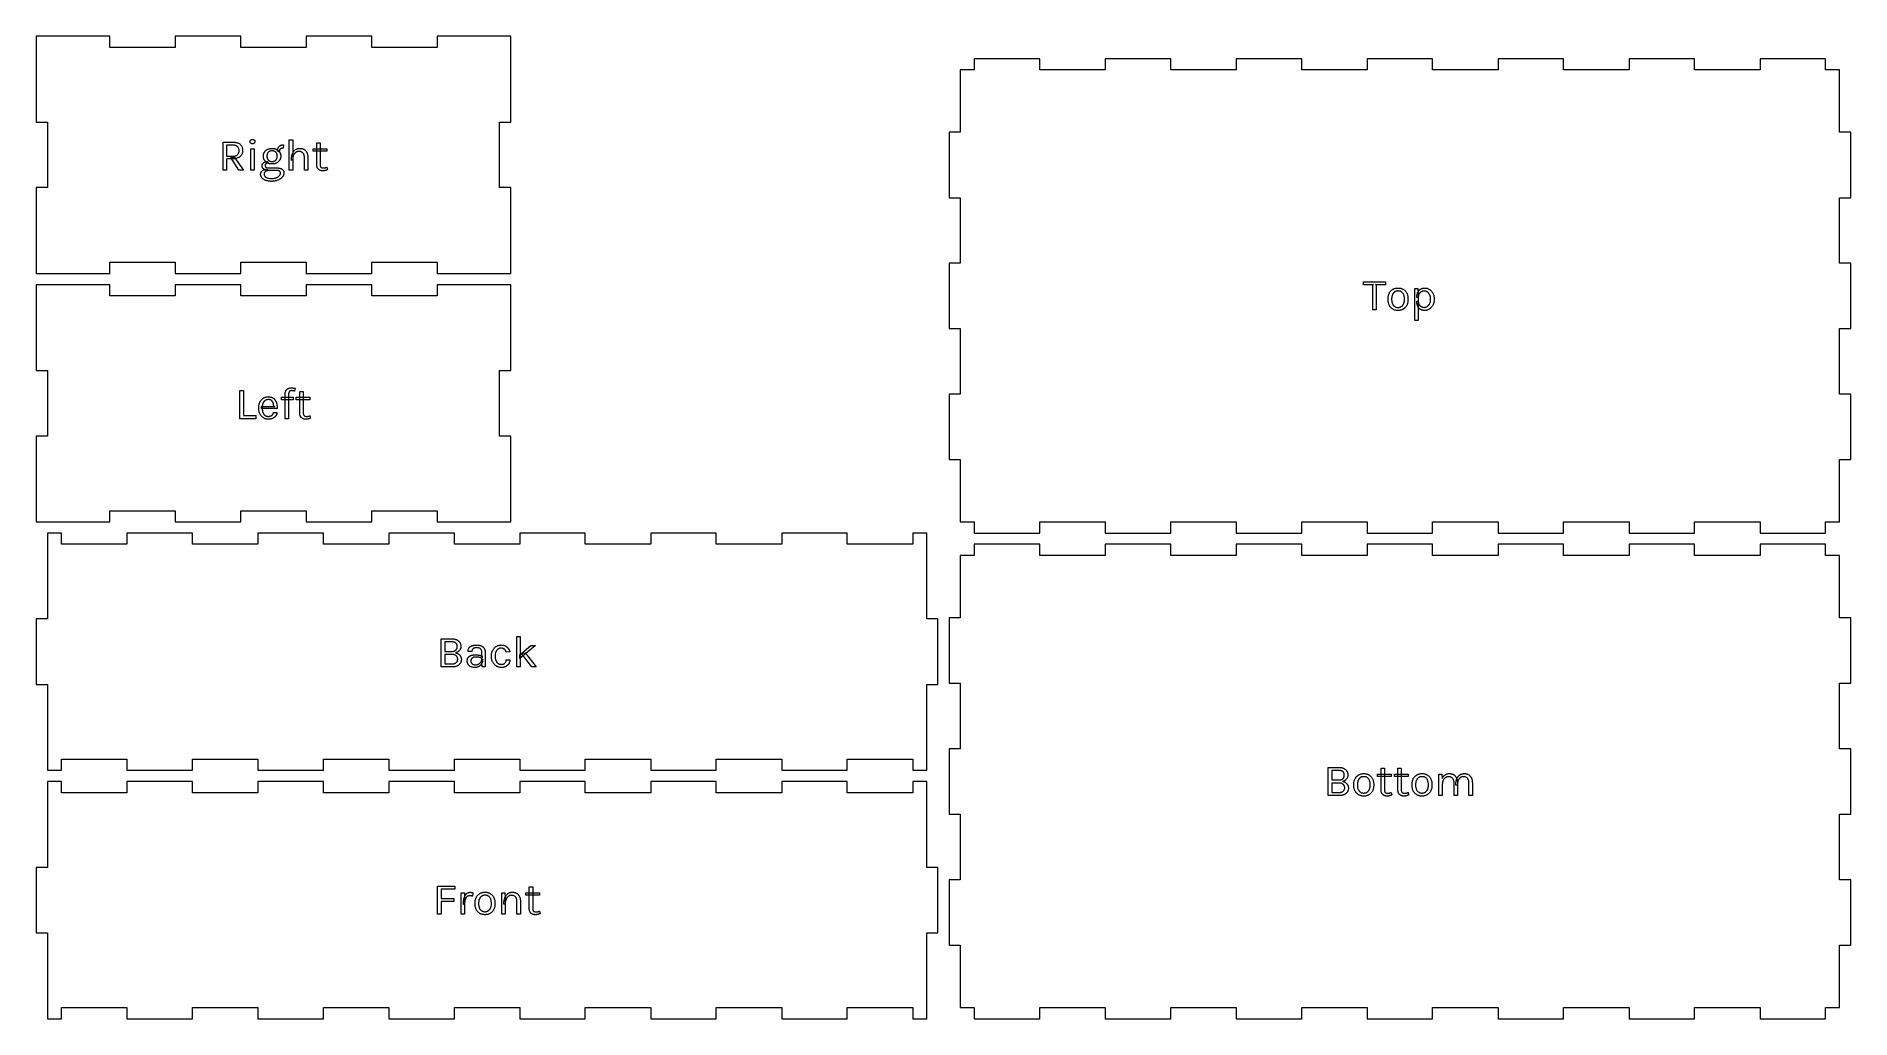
# Model space of a CAD drawing. Extents: x 0 to 19.1, y 0 to 10.4.
import ezdxf

# ---------------------------------------------------------------- set-up
doc = ezdxf.new("R2010")
doc.units = 0
doc.layers.get('0').update_dxf_attribs({"lineweight": 0})

msp = doc.modelspace()

# ---------------------------------------------------------------- linework, layer by layer
for p, q in [((0.118, 10.354), (0, 10.354)), ((0, 10.354), (0, 10.236)), ((0.775, 10.354), (0.118, 10.354)), ((0.775, 10.236), (0.775, 10.354)), ((2.155, 10.354), (1.465, 10.354)), ((1.465, 10.354), (1.465, 10.236)), ((2.155, 10.236), (2.155, 10.354)), ((3.535, 10.354), (2.845, 10.354)), ((2.845, 10.354), (2.845, 10.236)), ((3.535, 10.236), (3.535, 10.354)), ((4.882, 10.354), (4.225, 10.354)), ((4.225, 10.354), (4.225, 10.236)), ((5, 10.354), (4.882, 10.354)), ((5, 10.236), (5, 10.354)), ((0, 10.236), (0, 9.449)), ((1.465, 10.236), (0.775, 10.236)), ((2.845, 10.236), (2.155, 10.236)), ((4.225, 10.236), (3.535, 10.236)), ((5, 9.449), (5, 10.236)), ((9.883, 10), (9.736, 10)), ((9.736, 10), (9.736, 9.343)), ((10.573, 10.118), (9.883, 10.118)), ((9.883, 10.118), (9.883, 10)), ((10.573, 10), (10.573, 10.118)), ((11.263, 10), (10.573, 10)), ((11.953, 10.118), (11.263, 10.118)), ((11.263, 10.118), (11.263, 10)), ((11.953, 10), (11.953, 10.118)), ((12.643, 10), (11.953, 10)), ((13.333, 10.118), (12.643, 10.118)), ((12.643, 10.118), (12.643, 10)), ((13.333, 10), (13.333, 10.118)), ((14.023, 10), (13.333, 10)), ((14.713, 10.118), (14.023, 10.118)), ((14.023, 10.118), (14.023, 10)), ((14.713, 10), (14.713, 10.118)), ((15.403, 10), (14.713, 10)), ((16.093, 10.118), (15.403, 10.118)), ((15.403, 10.118), (15.403, 10)), ((16.093, 10), (16.093, 10.118)), ((16.783, 10), (16.093, 10)), ((17.473, 10.118), (16.783, 10.118)), ((16.783, 10.118), (16.783, 10)), ((17.473, 10), (17.473, 10.118)), ((18.163, 10), (17.473, 10)), ((18.853, 10.118), (18.163, 10.118)), ((18.163, 10.118), (18.163, 10)), ((18.853, 10), (18.853, 10.118)), ((19, 10), (18.853, 10)), ((19, 9.343), (19, 10)), ((0, 9.449), (0.118, 9.449)), ((0.118, 9.449), (0.118, 8.759)), ((4.882, 8.759), (4.882, 9.449)), ((4.882, 9.449), (5, 9.449)), ((1.968, 8.942), (1.968, 9.238)), ((1.968, 9.238), (2.071, 9.238)), ((2.005, 9.207), (2.005, 9.089)), ((2.071, 9.207), (2.005, 9.207)), ((2.005, 9.207), (2.005, 9.207)), ((2.071, 9.238), (2.081, 9.238)), ((2.078, 9.206), (2.071, 9.207)), ((2.071, 9.207), (2.071, 9.207)), ((2.084, 9.206), (2.078, 9.206)), ((2.081, 9.238), (2.091, 9.237)), ((2.089, 9.205), (2.084, 9.206)), ((2.094, 9.204), (2.089, 9.205)), ((2.091, 9.237), (2.1, 9.236)), ((2.099, 9.203), (2.094, 9.204)), ((2.104, 9.201), (2.099, 9.203)), ((2.1, 9.236), (2.108, 9.234)), ((2.109, 9.199), (2.104, 9.201)), ((2.108, 9.234), (2.116, 9.232)), ((2.113, 9.196), (2.109, 9.199)), ((2.116, 9.194), (2.113, 9.196)), ((2.116, 9.232), (2.123, 9.23)), ((2.12, 9.191), (2.116, 9.194)), ((2.123, 9.188), (2.12, 9.191)), ((2.123, 9.23), (2.13, 9.226)), ((2.126, 9.184), (2.123, 9.188)), ((2.128, 9.18), (2.126, 9.184)), ((2.131, 9.176), (2.128, 9.18)), ((2.13, 9.226), (2.137, 9.223)), ((2.137, 9.223), (2.143, 9.219)), ((2.143, 9.219), (2.148, 9.214)), ((2.148, 9.214), (2.153, 9.209)), ((2.153, 9.209), (2.158, 9.204)), ((2.158, 9.204), (2.162, 9.198)), ((2.162, 9.198), (2.165, 9.192)), ((2.165, 9.192), (2.168, 9.186)), ((2.168, 9.186), (2.17, 9.18)), ((2.17, 9.18), (2.172, 9.173)), ((2.254, 9.25), (2.255, 9.252)), ((2.254, 9.248), (2.254, 9.25)), ((2.254, 9.246), (2.254, 9.248)), ((2.254, 9.244), (2.254, 9.246)), ((2.254, 9.242), (2.254, 9.244)), ((2.254, 9.244), (2.254, 9.244)), ((2.254, 9.24), (2.254, 9.242)), ((2.254, 9.238), (2.254, 9.24)), ((2.255, 9.237), (2.254, 9.238)), ((2.255, 9.254), (2.256, 9.255)), ((2.255, 9.252), (2.255, 9.254)), ((2.255, 9.235), (2.255, 9.237)), ((2.256, 9.233), (2.255, 9.235)), ((2.256, 9.255), (2.257, 9.257)), ((2.257, 9.232), (2.256, 9.233)), ((2.257, 9.257), (2.258, 9.258)), ((2.258, 9.23), (2.257, 9.232)), ((2.258, 9.258), (2.259, 9.26)), ((2.259, 9.229), (2.258, 9.23)), ((2.259, 9.26), (2.26, 9.261)), ((2.26, 9.227), (2.259, 9.229)), ((2.26, 9.261), (2.261, 9.262)), ((2.261, 9.226), (2.26, 9.227)), ((2.261, 9.262), (2.263, 9.263)), ((2.263, 9.225), (2.261, 9.226)), ((2.263, 9.263), (2.265, 9.264)), ((2.265, 9.224), (2.263, 9.225)), ((2.265, 9.264), (2.266, 9.265)), ((2.266, 9.223), (2.265, 9.224)), ((2.266, 9.265), (2.268, 9.266)), ((2.268, 9.222), (2.266, 9.223)), ((2.268, 9.266), (2.27, 9.266)), ((2.27, 9.222), (2.268, 9.222)), ((2.27, 9.266), (2.272, 9.267)), ((2.272, 9.221), (2.27, 9.222)), ((2.272, 9.267), (2.274, 9.267)), ((2.274, 9.221), (2.272, 9.221)), ((2.274, 9.267), (2.276, 9.267)), ((2.276, 9.221), (2.274, 9.221)), ((2.276, 9.267), (2.278, 9.267)), ((2.278, 9.221), (2.276, 9.221)), ((2.278, 9.267), (2.278, 9.267)), ((2.278, 9.267), (2.28, 9.267)), ((2.278, 9.221), (2.278, 9.221)), ((2.28, 9.221), (2.278, 9.221)), ((2.278, 9.221), (2.278, 9.221)), ((2.28, 9.267), (2.282, 9.267)), ((2.282, 9.221), (2.28, 9.221)), ((2.282, 9.267), (2.284, 9.267)), ((2.284, 9.221), (2.282, 9.221)), ((2.284, 9.267), (2.286, 9.266)), ((2.286, 9.222), (2.284, 9.221)), ((2.286, 9.266), (2.288, 9.266)), ((2.288, 9.222), (2.286, 9.222)), ((2.288, 9.266), (2.29, 9.265)), ((2.29, 9.223), (2.288, 9.222)), ((2.29, 9.265), (2.292, 9.264)), ((2.292, 9.224), (2.29, 9.223)), ((2.292, 9.264), (2.293, 9.263)), ((2.293, 9.225), (2.292, 9.224)), ((2.293, 9.263), (2.295, 9.262)), ((2.295, 9.226), (2.293, 9.225)), ((2.295, 9.262), (2.296, 9.261)), ((2.296, 9.227), (2.295, 9.226)), ((2.296, 9.261), (2.297, 9.26)), ((2.297, 9.229), (2.296, 9.227)), ((2.297, 9.26), (2.298, 9.258)), ((2.298, 9.23), (2.297, 9.229)), ((2.298, 9.258), (2.299, 9.257)), ((2.299, 9.232), (2.298, 9.23)), ((2.299, 9.257), (2.3, 9.255)), ((2.3, 9.233), (2.299, 9.232)), ((2.3, 9.255), (2.301, 9.254)), ((2.301, 9.235), (2.3, 9.233)), ((2.301, 9.254), (2.302, 9.252)), ((2.302, 9.237), (2.301, 9.235)), ((2.302, 9.252), (2.302, 9.25)), ((2.302, 9.25), (2.302, 9.248)), ((2.302, 9.248), (2.303, 9.246)), ((2.303, 9.242), (2.302, 9.24)), ((2.302, 9.24), (2.302, 9.238)), ((2.302, 9.238), (2.302, 9.237)), ((2.303, 9.246), (2.303, 9.244)), ((2.303, 9.244), (2.303, 9.244)), ((2.303, 9.244), (2.303, 9.242)), ((2.548, 9.176), (2.549, 9.179)), ((2.549, 9.179), (2.551, 9.182)), ((2.551, 9.182), (2.552, 9.185)), ((2.552, 9.185), (2.554, 9.187)), ((2.554, 9.187), (2.556, 9.19)), ((2.556, 9.19), (2.558, 9.192)), ((2.558, 9.192), (2.561, 9.195)), ((2.561, 9.195), (2.563, 9.197)), ((2.563, 9.197), (2.566, 9.199)), ((2.566, 9.199), (2.568, 9.201)), ((2.568, 9.201), (2.571, 9.202)), ((2.571, 9.202), (2.574, 9.204)), ((2.574, 9.204), (2.577, 9.205)), ((2.577, 9.205), (2.58, 9.207)), ((2.58, 9.207), (2.584, 9.208)), ((2.584, 9.208), (2.587, 9.209)), ((2.587, 9.209), (2.59, 9.21)), ((2.59, 9.21), (2.594, 9.21)), ((2.594, 9.21), (2.598, 9.211)), ((2.598, 9.211), (2.602, 9.211)), ((2.602, 9.211), (2.605, 9.211)), ((2.605, 9.211), (2.603, 9.174)), ((2.605, 9.211), (2.605, 9.211)), ((2.665, 8.942), (2.665, 9.264)), ((2.665, 9.264), (2.702, 9.264)), ((2.702, 9.264), (2.702, 8.942)), ((2.955, 9), (2.955, 9.23)), ((2.955, 9.23), (2.991, 9.23)), ((2.991, 9.23), (2.991, 9.001)), ((9.736, 9.343), (9.618, 9.343)), ((9.618, 9.343), (9.618, 8.653)), ((19.118, 9.343), (19, 9.343)), ((19.118, 8.653), (19.118, 9.343)), ((2.005, 9.089), (2.069, 9.089)), ((2.071, 9.063), (2.005, 9.063)), ((2.005, 9.063), (2.005, 8.942)), ((2.134, 8.942), (2.049, 9.076)), ((2.049, 9.076), (2.089, 9.076)), ((2.069, 9.089), (2.075, 9.089)), ((2.081, 9.063), (2.071, 9.063)), ((2.071, 9.063), (2.071, 9.063)), ((2.075, 9.089), (2.081, 9.09)), ((2.081, 9.09), (2.087, 9.09)), ((2.091, 9.064), (2.081, 9.063)), ((2.087, 9.09), (2.093, 9.092)), ((2.089, 9.076), (2.182, 8.942)), ((2.1, 9.065), (2.091, 9.064)), ((2.093, 9.092), (2.098, 9.093)), ((2.098, 9.093), (2.103, 9.095)), ((2.108, 9.067), (2.1, 9.065)), ((2.103, 9.095), (2.107, 9.097)), ((2.107, 9.097), (2.112, 9.099)), ((2.116, 9.069), (2.108, 9.067)), ((2.112, 9.099), (2.116, 9.102)), ((2.116, 9.102), (2.119, 9.105)), ((2.123, 9.072), (2.116, 9.069)), ((2.119, 9.105), (2.123, 9.109)), ((2.123, 9.109), (2.125, 9.112)), ((2.13, 9.075), (2.123, 9.072)), ((2.125, 9.112), (2.128, 9.116)), ((2.128, 9.116), (2.13, 9.12)), ((2.13, 9.12), (2.132, 9.124)), ((2.137, 9.078), (2.13, 9.075)), ((2.132, 9.172), (2.131, 9.176)), ((2.134, 9.168), (2.132, 9.172)), ((2.132, 9.124), (2.134, 9.129)), ((2.135, 9.163), (2.134, 9.168)), ((2.134, 9.129), (2.135, 9.133)), ((2.136, 9.158), (2.135, 9.163)), ((2.135, 9.133), (2.136, 9.138)), ((2.136, 9.153), (2.136, 9.158)), ((2.137, 9.148), (2.136, 9.153)), ((2.136, 9.143), (2.137, 9.148)), ((2.136, 9.138), (2.136, 9.143)), ((2.137, 9.148), (2.137, 9.148)), ((2.143, 9.083), (2.137, 9.078)), ((2.148, 9.087), (2.143, 9.083)), ((2.153, 9.092), (2.148, 9.087)), ((2.158, 9.097), (2.153, 9.092)), ((2.162, 9.103), (2.158, 9.097)), ((2.165, 9.109), (2.162, 9.103)), ((2.168, 9.115), (2.165, 9.109)), ((2.17, 9.122), (2.168, 9.115)), ((2.172, 9.128), (2.17, 9.122)), ((2.172, 9.173), (2.173, 9.166)), ((2.173, 9.135), (2.172, 9.128)), ((2.173, 9.166), (2.174, 9.158)), ((2.174, 9.143), (2.173, 9.135)), ((2.174, 9.158), (2.174, 9.15)), ((2.174, 9.15), (2.174, 9.15)), ((2.174, 9.15), (2.174, 9.143)), ((2.26, 8.942), (2.26, 9.168)), ((2.26, 9.168), (2.296, 9.168)), ((2.296, 9.168), (2.296, 8.942)), ((2.379, 8.994), (2.38, 8.997)), ((2.379, 8.992), (2.379, 8.994)), ((2.379, 8.989), (2.379, 8.992)), ((2.379, 8.986), (2.379, 8.989)), ((2.379, 8.989), (2.379, 8.989)), ((2.38, 8.984), (2.379, 8.986)), ((2.38, 8.999), (2.381, 9.002)), ((2.38, 8.997), (2.38, 8.999)), ((2.381, 9.002), (2.382, 9.004)), ((2.382, 9.004), (2.383, 9.007)), ((2.383, 9.007), (2.384, 9.009)), ((2.384, 9.009), (2.386, 9.011)), ((2.386, 9.011), (2.387, 9.013)), ((2.387, 9.013), (2.389, 9.015)), ((2.389, 9.015), (2.391, 9.017)), ((2.391, 9.017), (2.392, 9.018)), ((2.392, 9.09), (2.393, 9.095)), ((2.393, 9.086), (2.392, 9.09)), ((2.392, 9.09), (2.392, 9.09)), ((2.392, 9.018), (2.394, 9.02)), ((2.393, 9.105), (2.394, 9.109)), ((2.393, 9.1), (2.393, 9.105)), ((2.393, 9.095), (2.393, 9.1)), ((2.393, 9.081), (2.393, 9.086)), ((2.393, 9.076), (2.393, 9.081)), ((2.394, 9.072), (2.393, 9.076)), ((2.394, 9.109), (2.395, 9.114)), ((2.395, 9.067), (2.394, 9.072)), ((2.394, 9.02), (2.396, 9.022)), ((2.395, 9.114), (2.397, 9.118)), ((2.397, 9.063), (2.395, 9.067)), ((2.396, 9.022), (2.399, 9.023)), ((2.397, 9.118), (2.398, 9.122)), ((2.398, 9.059), (2.397, 9.063)), ((2.398, 9.122), (2.4, 9.126)), ((2.4, 9.055), (2.398, 9.059)), ((2.399, 9.023), (2.401, 9.024)), ((2.4, 9.126), (2.402, 9.13)), ((2.402, 9.051), (2.4, 9.055)), ((2.401, 9.024), (2.403, 9.026)), ((2.402, 9.13), (2.405, 9.134)), ((2.405, 9.047), (2.402, 9.051)), ((2.403, 9.026), (2.406, 9.027)), ((2.405, 9.134), (2.407, 9.138)), ((2.407, 9.044), (2.405, 9.047)), ((2.406, 9.027), (2.408, 9.028)), ((2.407, 9.138), (2.41, 9.141)), ((2.41, 9.04), (2.407, 9.044)), ((2.408, 9.028), (2.411, 9.029)), ((2.41, 9.141), (2.413, 9.144)), ((2.413, 9.037), (2.41, 9.04)), ((2.411, 9.029), (2.413, 9.03)), ((2.413, 8.998), (2.412, 8.997)), ((2.412, 8.997), (2.412, 8.995)), ((2.412, 8.995), (2.412, 8.993)), ((2.412, 8.993), (2.412, 8.991)), ((2.412, 8.991), (2.412, 8.991)), ((2.412, 8.991), (2.412, 8.989)), ((2.412, 8.989), (2.412, 8.987)), ((2.412, 8.987), (2.413, 8.985)), ((2.413, 9.144), (2.416, 9.147)), ((2.416, 9.034), (2.413, 9.037)), ((2.413, 9.03), (2.416, 9.031)), ((2.414, 9.001), (2.413, 9)), ((2.413, 9), (2.413, 8.998)), ((2.415, 9.004), (2.414, 9.003)), ((2.414, 9.003), (2.414, 9.001)), ((2.416, 9.006), (2.415, 9.004)), ((2.416, 9.147), (2.419, 9.15)), ((2.419, 9.031), (2.416, 9.034)), ((2.416, 9.031), (2.419, 9.031)), ((2.417, 9.007), (2.416, 9.006)), ((2.418, 9.008), (2.417, 9.007)), ((2.419, 9.009), (2.418, 9.008)), ((2.419, 9.15), (2.422, 9.153)), ((2.419, 9.031), (2.421, 9.032)), ((2.422, 9.028), (2.419, 9.031)), ((2.42, 9.01), (2.419, 9.009)), ((2.421, 9.011), (2.42, 9.01)), ((2.421, 9.032), (2.424, 9.032)), ((2.422, 9.012), (2.421, 9.011)), ((2.422, 9.153), (2.426, 9.156)), ((2.426, 9.025), (2.422, 9.028)), ((2.423, 9.013), (2.422, 9.012)), ((2.425, 9.014), (2.423, 9.013)), ((2.424, 9.032), (2.427, 9.033)), ((2.426, 9.015), (2.425, 9.014)), ((2.426, 9.156), (2.43, 9.158)), ((2.43, 9.023), (2.426, 9.025)), ((2.427, 9.016), (2.426, 9.015)), ((2.427, 9.033), (2.43, 9.033)), ((2.429, 9.016), (2.427, 9.016)), ((2.43, 9.1), (2.429, 9.095)), ((2.429, 9.095), (2.429, 9.09)), ((2.429, 9.09), (2.429, 9.09)), ((2.429, 9.09), (2.429, 9.086)), ((2.429, 9.086), (2.43, 9.081)), ((2.43, 9.017), (2.429, 9.016)), ((2.43, 9.158), (2.434, 9.161)), ((2.431, 9.104), (2.43, 9.1)), ((2.43, 9.081), (2.431, 9.077)), ((2.43, 9.033), (2.433, 9.033)), ((2.434, 9.02), (2.43, 9.023)), ((2.432, 9.017), (2.43, 9.017)), ((2.432, 9.109), (2.431, 9.104)), ((2.431, 9.077), (2.432, 9.072)), ((2.433, 9.113), (2.432, 9.109)), ((2.432, 9.072), (2.433, 9.068)), ((2.433, 9.018), (2.432, 9.017)), ((2.435, 9.117), (2.433, 9.113)), ((2.433, 9.068), (2.435, 9.064)), ((2.433, 9.033), (2.436, 9.033)), ((2.434, 9.018), (2.433, 9.018)), ((2.434, 9.161), (2.438, 9.163)), ((2.438, 9.018), (2.434, 9.02)), ((2.436, 9.019), (2.434, 9.018)), ((2.436, 9.121), (2.435, 9.117)), ((2.435, 9.064), (2.436, 9.061)), ((2.439, 9.124), (2.436, 9.121)), ((2.436, 9.061), (2.439, 9.057)), ((2.436, 9.033), (2.436, 9.033)), ((2.436, 9.033), (2.443, 9.02)), ((2.437, 9.019), (2.436, 9.019)), ((2.439, 9.019), (2.437, 9.019)), ((2.438, 9.163), (2.442, 9.165)), ((2.442, 9.016), (2.438, 9.018)), ((2.441, 9.127), (2.439, 9.124)), ((2.439, 9.057), (2.441, 9.054)), ((2.44, 9.019), (2.439, 9.019)), ((2.442, 9.019), (2.44, 9.019)), ((2.444, 9.131), (2.441, 9.127)), ((2.441, 9.054), (2.444, 9.05)), ((2.442, 9.165), (2.446, 9.166)), ((2.443, 9.02), (2.442, 9.019)), ((2.446, 9.014), (2.442, 9.016)), ((2.447, 9.134), (2.444, 9.131)), ((2.444, 9.05), (2.447, 9.047)), ((2.446, 9.166), (2.451, 9.168)), ((2.451, 9.013), (2.446, 9.014)), ((2.45, 9.136), (2.447, 9.134)), ((2.447, 9.047), (2.45, 9.044)), ((2.454, 9.139), (2.45, 9.136)), ((2.45, 9.044), (2.454, 9.042)), ((2.451, 9.168), (2.455, 9.169)), ((2.455, 9.011), (2.451, 9.013)), ((2.458, 9.141), (2.454, 9.139)), ((2.454, 9.042), (2.458, 9.04)), ((2.455, 9.169), (2.46, 9.171)), ((2.46, 9.01), (2.455, 9.011)), ((2.462, 9.142), (2.458, 9.141)), ((2.458, 9.04), (2.462, 9.038)), ((2.46, 9.171), (2.465, 9.171)), ((2.465, 9.009), (2.46, 9.01)), ((2.466, 9.144), (2.462, 9.142)), ((2.462, 9.038), (2.466, 9.037)), ((2.465, 9.171), (2.469, 9.172)), ((2.469, 9.009), (2.465, 9.009)), ((2.47, 9.145), (2.466, 9.144)), ((2.466, 9.037), (2.47, 9.036)), ((2.469, 9.172), (2.474, 9.173)), ((2.474, 9.008), (2.469, 9.009)), ((2.475, 9.146), (2.47, 9.145)), ((2.47, 9.036), (2.475, 9.035)), ((2.474, 9.173), (2.479, 9.173)), ((2.479, 9.008), (2.474, 9.008)), ((2.479, 9.146), (2.475, 9.146)), ((2.475, 9.035), (2.479, 9.034)), ((2.479, 9.173), (2.485, 9.173)), ((2.485, 9.146), (2.479, 9.146)), ((2.479, 9.034), (2.485, 9.034)), ((2.485, 9.008), (2.479, 9.008)), ((2.485, 9.173), (2.485, 9.173)), ((2.485, 9.173), (2.49, 9.173)), ((2.49, 9.146), (2.485, 9.146)), ((2.485, 9.146), (2.485, 9.146)), ((2.485, 9.034), (2.485, 9.034)), ((2.485, 9.034), (2.49, 9.034)), ((2.485, 9.034), (2.485, 9.034)), ((2.485, 9.008), (2.485, 9.008)), ((2.49, 9.008), (2.485, 9.008)), ((2.485, 9.008), (2.485, 9.008)), ((2.49, 9.173), (2.494, 9.173)), ((2.494, 9.146), (2.49, 9.146)), ((2.49, 9.034), (2.494, 9.035)), ((2.494, 9.008), (2.49, 9.008)), ((2.494, 9.173), (2.499, 9.172)), ((2.499, 9.145), (2.494, 9.146)), ((2.494, 9.035), (2.499, 9.036)), ((2.499, 9.009), (2.494, 9.008)), ((2.499, 9.172), (2.504, 9.171)), ((2.503, 9.144), (2.499, 9.145)), ((2.499, 9.036), (2.503, 9.037)), ((2.504, 9.009), (2.499, 9.009)), ((2.508, 9.142), (2.503, 9.144)), ((2.503, 9.037), (2.508, 9.038)), ((2.504, 9.171), (2.509, 9.171)), ((2.509, 9.01), (2.504, 9.009)), ((2.512, 9.141), (2.508, 9.142)), ((2.508, 9.038), (2.512, 9.04)), ((2.509, 9.171), (2.513, 9.169)), ((2.513, 9.011), (2.509, 9.01)), ((2.515, 9.139), (2.512, 9.141)), ((2.512, 9.04), (2.515, 9.042)), ((2.513, 9.169), (2.518, 9.168)), ((2.518, 9.013), (2.513, 9.011)), ((2.519, 9.136), (2.515, 9.139)), ((2.515, 9.042), (2.519, 9.044)), ((2.518, 9.168), (2.522, 9.166)), ((2.522, 9.014), (2.518, 9.013)), ((2.522, 9.134), (2.519, 9.136)), ((2.519, 9.044), (2.522, 9.047)), ((2.522, 9.166), (2.526, 9.165)), ((2.525, 9.131), (2.522, 9.134)), ((2.522, 9.047), (2.525, 9.05)), ((2.526, 9.016), (2.522, 9.014)), ((2.528, 9.127), (2.525, 9.131)), ((2.525, 9.05), (2.528, 9.054)), ((2.526, 9.165), (2.53, 9.163)), ((2.53, 9.018), (2.526, 9.016)), ((2.53, 9.124), (2.528, 9.127)), ((2.528, 9.054), (2.53, 9.057)), ((2.53, 9.163), (2.535, 9.161)), ((2.532, 9.121), (2.53, 9.124)), ((2.53, 9.057), (2.532, 9.061)), ((2.535, 9.02), (2.53, 9.018)), ((2.534, 9.117), (2.532, 9.121)), ((2.532, 9.061), (2.534, 9.064)), ((2.536, 9.113), (2.534, 9.117)), ((2.534, 9.064), (2.536, 9.068)), ((2.535, 9.161), (2.538, 9.158)), ((2.538, 9.023), (2.535, 9.02)), ((2.537, 9.109), (2.536, 9.113)), ((2.536, 9.068), (2.537, 9.072)), ((2.538, 9.104), (2.537, 9.109)), ((2.537, 9.072), (2.538, 9.077)), ((2.538, 9.158), (2.542, 9.156)), ((2.539, 9.1), (2.538, 9.104)), ((2.538, 9.077), (2.539, 9.081)), ((2.542, 9.025), (2.538, 9.023)), ((2.539, 9.095), (2.539, 9.1)), ((2.539, 9.09), (2.539, 9.095)), ((2.539, 9.086), (2.539, 9.09)), ((2.539, 9.09), (2.539, 9.09)), ((2.539, 9.081), (2.539, 9.086)), ((2.541, 9.148), (2.542, 9.152)), ((2.541, 9.144), (2.541, 9.148)), ((2.559, 9.137), (2.541, 9.144)), ((2.542, 9.159), (2.543, 9.163)), ((2.542, 9.156), (2.542, 9.159)), ((2.542, 9.156), (2.546, 9.153)), ((2.542, 9.152), (2.542, 9.156)), ((2.546, 9.028), (2.542, 9.025)), ((2.543, 9.163), (2.544, 9.166)), ((2.544, 9.166), (2.545, 9.17)), ((2.545, 9.17), (2.546, 9.173)), ((2.546, 9.173), (2.548, 9.176)), ((2.546, 9.153), (2.549, 9.15)), ((2.549, 9.031), (2.546, 9.028)), ((2.549, 9.15), (2.552, 9.147)), ((2.552, 9.034), (2.549, 9.031)), ((2.552, 9.147), (2.555, 9.144)), ((2.555, 9.037), (2.552, 9.034)), ((2.555, 9.144), (2.558, 9.141)), ((2.558, 9.04), (2.555, 9.037)), ((2.558, 9.141), (2.561, 9.138)), ((2.561, 9.044), (2.558, 9.04)), ((2.56, 9.148), (2.559, 9.144)), ((2.559, 9.144), (2.559, 9.141)), ((2.559, 9.141), (2.559, 9.137)), ((2.559, 9.137), (2.559, 9.137)), ((2.559, 9.137), (2.559, 9.137)), ((2.561, 9.151), (2.56, 9.148)), ((2.562, 9.154), (2.561, 9.151)), ((2.561, 9.138), (2.563, 9.134)), ((2.563, 9.047), (2.561, 9.044)), ((2.563, 9.157), (2.562, 9.154)), ((2.564, 9.159), (2.563, 9.157)), ((2.563, 9.134), (2.566, 9.13)), ((2.566, 9.051), (2.563, 9.047)), ((2.566, 9.161), (2.564, 9.159)), ((2.568, 9.163), (2.566, 9.161)), ((2.566, 9.13), (2.568, 9.126)), ((2.568, 9.055), (2.566, 9.051)), ((2.57, 9.165), (2.568, 9.163)), ((2.568, 9.126), (2.57, 9.122)), ((2.57, 9.059), (2.568, 9.055)), ((2.572, 9.167), (2.57, 9.165)), ((2.57, 9.122), (2.571, 9.118)), ((2.571, 9.063), (2.57, 9.059)), ((2.571, 9.118), (2.573, 9.114)), ((2.573, 9.067), (2.571, 9.063)), ((2.575, 9.169), (2.572, 9.167)), ((2.573, 9.114), (2.574, 9.109)), ((2.574, 9.072), (2.573, 9.067)), ((2.574, 9.109), (2.575, 9.105)), ((2.575, 9.076), (2.574, 9.072)), ((2.578, 9.17), (2.575, 9.169)), ((2.575, 9.105), (2.575, 9.1)), ((2.575, 9.1), (2.576, 9.095)), ((2.576, 9.086), (2.575, 9.081)), ((2.575, 9.081), (2.575, 9.076)), ((2.576, 9.095), (2.576, 9.09)), ((2.576, 9.09), (2.576, 9.09)), ((2.576, 9.09), (2.576, 9.086)), ((2.581, 9.171), (2.578, 9.17)), ((2.584, 9.172), (2.581, 9.171)), ((2.587, 9.173), (2.584, 9.172)), ((2.591, 9.174), (2.587, 9.173)), ((2.595, 9.174), (2.591, 9.174)), ((2.598, 9.174), (2.595, 9.174)), ((2.603, 9.174), (2.598, 9.174)), ((2.687, 9.048), (2.688, 9.056)), ((2.702, 9.048), (2.687, 9.048)), ((2.688, 9.071), (2.689, 9.078)), ((2.688, 9.064), (2.688, 9.071)), ((2.688, 9.056), (2.688, 9.064)), ((2.689, 9.078), (2.69, 9.085)), ((2.69, 9.085), (2.691, 9.092)), ((2.691, 9.092), (2.693, 9.098)), ((2.693, 9.098), (2.694, 9.104)), ((2.694, 9.104), (2.696, 9.11)), ((2.696, 9.11), (2.698, 9.116)), ((2.698, 9.116), (2.7, 9.121)), ((2.7, 9.121), (2.702, 9.126)), ((2.702, 9.126), (2.705, 9.131)), ((2.703, 9.07), (2.702, 9.065)), ((2.702, 9.065), (2.702, 9.059)), ((2.702, 9.059), (2.702, 9.054)), ((2.702, 9.054), (2.702, 9.048)), ((2.702, 9.048), (2.702, 9.048)), ((2.704, 9.075), (2.703, 9.07)), ((2.705, 9.08), (2.704, 9.075)), ((2.705, 9.131), (2.708, 9.136)), ((2.706, 9.084), (2.705, 9.08)), ((2.707, 9.089), (2.706, 9.084)), ((2.708, 9.093), (2.707, 9.089)), ((2.708, 9.136), (2.711, 9.14)), ((2.71, 9.098), (2.708, 9.093)), ((2.711, 9.102), (2.71, 9.098)), ((2.711, 9.14), (2.714, 9.144)), ((2.713, 9.105), (2.711, 9.102)), ((2.715, 9.109), (2.713, 9.105)), ((2.714, 9.144), (2.717, 9.148)), ((2.717, 9.113), (2.715, 9.109)), ((2.717, 9.148), (2.721, 9.152)), ((2.719, 9.116), (2.717, 9.113)), ((2.722, 9.119), (2.719, 9.116)), ((2.721, 9.152), (2.724, 9.155)), ((2.724, 9.122), (2.722, 9.119)), ((2.724, 9.155), (2.728, 9.158)), ((2.727, 9.125), (2.724, 9.122)), ((2.73, 9.127), (2.727, 9.125)), ((2.728, 9.158), (2.732, 9.161)), ((2.733, 9.129), (2.73, 9.127)), ((2.732, 9.161), (2.737, 9.164)), ((2.736, 9.131), (2.733, 9.129)), ((2.739, 9.133), (2.736, 9.131)), ((2.737, 9.164), (2.741, 9.166)), ((2.742, 9.135), (2.739, 9.133)), ((2.741, 9.166), (2.746, 9.168)), ((2.745, 9.136), (2.742, 9.135)), ((2.749, 9.138), (2.745, 9.136)), ((2.746, 9.168), (2.75, 9.169)), ((2.752, 9.139), (2.749, 9.138)), ((2.75, 9.169), (2.755, 9.171)), ((2.756, 9.139), (2.752, 9.139)), ((2.755, 9.171), (2.76, 9.172)), ((2.76, 9.14), (2.756, 9.139)), ((2.76, 9.172), (2.766, 9.172)), ((2.764, 9.14), (2.76, 9.14)), ((2.768, 9.14), (2.764, 9.14)), ((2.766, 9.172), (2.771, 9.173)), ((2.773, 9.14), (2.768, 9.14)), ((2.768, 9.14), (2.768, 9.14)), ((2.771, 9.173), (2.777, 9.173)), ((2.778, 9.14), (2.773, 9.14)), ((2.777, 9.173), (2.777, 9.173)), ((2.777, 9.173), (2.782, 9.173)), ((2.783, 9.139), (2.778, 9.14)), ((2.782, 9.173), (2.787, 9.173)), ((2.787, 9.138), (2.783, 9.139)), ((2.787, 9.173), (2.792, 9.172)), ((2.792, 9.136), (2.787, 9.138)), ((2.792, 9.172), (2.797, 9.171)), ((2.796, 9.134), (2.792, 9.136)), ((2.8, 9.132), (2.796, 9.134)), ((2.797, 9.171), (2.802, 9.17)), ((2.803, 9.13), (2.8, 9.132)), ((2.802, 9.17), (2.806, 9.169)), ((2.807, 9.127), (2.803, 9.13)), ((2.806, 9.169), (2.81, 9.167)), ((2.81, 9.124), (2.807, 9.127)), ((2.81, 9.167), (2.815, 9.165)), ((2.813, 9.12), (2.81, 9.124)), ((2.815, 9.116), (2.813, 9.12)), ((2.815, 9.165), (2.819, 9.163)), ((2.818, 9.112), (2.815, 9.116)), ((2.82, 9.108), (2.818, 9.112)), ((2.819, 9.163), (2.822, 9.161)), ((2.822, 9.103), (2.82, 9.108)), ((2.822, 9.161), (2.826, 9.159)), ((2.823, 9.098), (2.822, 9.103)), ((2.824, 9.092), (2.823, 9.098)), ((2.825, 9.087), (2.824, 9.092)), ((2.825, 9.081), (2.825, 9.087)), ((2.825, 9.074), (2.825, 9.081)), ((2.825, 8.942), (2.825, 9.074)), ((2.826, 9.159), (2.83, 9.156)), ((2.83, 9.156), (2.833, 9.153)), ((2.833, 9.153), (2.836, 9.15)), ((2.836, 9.15), (2.839, 9.147)), ((2.839, 9.147), (2.842, 9.143)), ((2.842, 9.143), (2.845, 9.139)), ((2.845, 9.139), (2.847, 9.135)), ((2.847, 9.135), (2.849, 9.131)), ((2.849, 9.131), (2.852, 9.127)), ((2.852, 9.127), (2.854, 9.122)), ((2.854, 9.122), (2.855, 9.118)), ((2.855, 9.118), (2.857, 9.113)), ((2.857, 9.113), (2.858, 9.108)), ((2.858, 9.108), (2.859, 9.103)), ((2.859, 9.103), (2.86, 9.097)), ((2.86, 9.097), (2.861, 9.092)), ((2.861, 9.092), (2.861, 9.086)), ((2.861, 9.086), (2.862, 9.08)), ((2.862, 9.08), (2.862, 9.074)), ((2.862, 9.074), (2.862, 9.074)), ((2.862, 9.074), (2.862, 8.942)), ((2.918, 9.142), (2.918, 9.167)), ((2.918, 9.167), (3.062, 9.167)), ((3.062, 9.142), (2.918, 9.142)), ((2.955, 8.996), (2.955, 9)), ((2.955, 9), (2.955, 9)), ((2.955, 8.991), (2.955, 8.996)), ((2.955, 8.988), (2.955, 8.991)), ((2.956, 8.984), (2.955, 8.988)), ((2.991, 9.001), (2.991, 8.994)), ((2.991, 8.994), (2.992, 8.988)), ((2.992, 8.988), (2.994, 8.983)), ((3.062, 9.167), (3.062, 9.142)), ((3.062, 9.142), (3.062, 9.142)), ((2.005, 8.942), (1.968, 8.942)), ((2.005, 8.942), (2.005, 8.942)), ((2.182, 8.942), (2.134, 8.942)), ((2.182, 8.942), (2.182, 8.942)), ((2.296, 8.942), (2.26, 8.942)), ((2.296, 8.942), (2.296, 8.942)), ((2.364, 8.903), (2.365, 8.908)), ((2.364, 8.898), (2.364, 8.903)), ((2.364, 8.894), (2.364, 8.898)), ((2.364, 8.898), (2.364, 8.898)), ((2.365, 8.89), (2.364, 8.894)), ((2.365, 8.908), (2.366, 8.912)), ((2.365, 8.886), (2.365, 8.89)), ((2.366, 8.882), (2.365, 8.886)), ((2.366, 8.912), (2.367, 8.917)), ((2.368, 8.879), (2.366, 8.882)), ((2.367, 8.917), (2.369, 8.921)), ((2.369, 8.875), (2.368, 8.879)), ((2.369, 8.921), (2.371, 8.925)), ((2.371, 8.872), (2.369, 8.875)), ((2.371, 8.925), (2.373, 8.928)), ((2.373, 8.868), (2.371, 8.872)), ((2.373, 8.928), (2.376, 8.932)), ((2.375, 8.865), (2.373, 8.868)), ((2.378, 8.861), (2.375, 8.865)), ((2.376, 8.932), (2.38, 8.935)), ((2.381, 8.858), (2.378, 8.861)), ((2.38, 8.981), (2.38, 8.984)), ((2.381, 8.978), (2.38, 8.981)), ((2.38, 8.935), (2.383, 8.938)), ((2.381, 8.976), (2.381, 8.978)), ((2.382, 8.973), (2.381, 8.976)), ((2.384, 8.855), (2.381, 8.858)), ((2.384, 8.971), (2.382, 8.973)), ((2.383, 8.938), (2.387, 8.94)), ((2.385, 8.969), (2.384, 8.971)), ((2.388, 8.852), (2.384, 8.855)), ((2.386, 8.966), (2.385, 8.969)), ((2.388, 8.964), (2.386, 8.966)), ((2.387, 8.94), (2.391, 8.943)), ((2.39, 8.962), (2.388, 8.964)), ((2.391, 8.849), (2.388, 8.852)), ((2.392, 8.96), (2.39, 8.962)), ((2.391, 8.943), (2.396, 8.945)), ((2.395, 8.847), (2.391, 8.849)), ((2.394, 8.958), (2.392, 8.96)), ((2.397, 8.956), (2.394, 8.958)), ((2.399, 8.844), (2.395, 8.847)), ((2.396, 8.945), (2.401, 8.947)), ((2.399, 8.954), (2.397, 8.956)), ((2.402, 8.952), (2.399, 8.954)), ((2.403, 8.842), (2.399, 8.844)), ((2.401, 8.906), (2.4, 8.903)), ((2.4, 8.903), (2.4, 8.899)), ((2.4, 8.899), (2.4, 8.899)), ((2.4, 8.899), (2.4, 8.895)), ((2.4, 8.895), (2.401, 8.892)), ((2.401, 8.947), (2.405, 8.948)), ((2.402, 8.913), (2.401, 8.909)), ((2.401, 8.909), (2.401, 8.906)), ((2.401, 8.892), (2.402, 8.889)), ((2.404, 8.95), (2.402, 8.952)), ((2.403, 8.916), (2.402, 8.913)), ((2.402, 8.889), (2.403, 8.885)), ((2.405, 8.918), (2.403, 8.916)), ((2.403, 8.885), (2.405, 8.882)), ((2.408, 8.839), (2.403, 8.842)), ((2.407, 8.949), (2.404, 8.95)), ((2.405, 8.948), (2.41, 8.949)), ((2.407, 8.921), (2.405, 8.918)), ((2.405, 8.882), (2.407, 8.879)), ((2.411, 8.947), (2.407, 8.949)), ((2.409, 8.924), (2.407, 8.921)), ((2.407, 8.879), (2.41, 8.876)), ((2.413, 8.837), (2.408, 8.839)), ((2.411, 8.926), (2.409, 8.924)), ((2.41, 8.949), (2.416, 8.95)), ((2.41, 8.876), (2.413, 8.873)), ((2.414, 8.946), (2.411, 8.947)), ((2.414, 8.928), (2.411, 8.926)), ((2.413, 8.985), (2.413, 8.983)), ((2.413, 8.983), (2.414, 8.981)), ((2.413, 8.873), (2.416, 8.87)), ((2.418, 8.835), (2.413, 8.837)), ((2.414, 8.981), (2.415, 8.979)), ((2.417, 8.944), (2.414, 8.946)), ((2.417, 8.93), (2.414, 8.928)), ((2.415, 8.979), (2.416, 8.978)), ((2.416, 8.978), (2.418, 8.976)), ((2.416, 8.95), (2.421, 8.951)), ((2.416, 8.87), (2.42, 8.868)), ((2.421, 8.943), (2.417, 8.944)), ((2.42, 8.932), (2.417, 8.93)), ((2.418, 8.976), (2.419, 8.974)), ((2.423, 8.833), (2.418, 8.835)), ((2.419, 8.974), (2.421, 8.973)), ((2.423, 8.934), (2.42, 8.932)), ((2.42, 8.868), (2.424, 8.865)), ((2.421, 8.973), (2.423, 8.972)), ((2.421, 8.951), (2.427, 8.951)), ((2.424, 8.942), (2.421, 8.943)), ((2.423, 8.972), (2.425, 8.97)), ((2.427, 8.935), (2.423, 8.934)), ((2.428, 8.832), (2.423, 8.833)), ((2.428, 8.941), (2.424, 8.942)), ((2.424, 8.865), (2.428, 8.863)), ((2.425, 8.97), (2.427, 8.969)), ((2.427, 8.969), (2.43, 8.968)), ((2.427, 8.951), (2.433, 8.951)), ((2.431, 8.936), (2.427, 8.935)), ((2.432, 8.94), (2.428, 8.941)), ((2.428, 8.863), (2.433, 8.861)), ((2.434, 8.83), (2.428, 8.832)), ((2.43, 8.968), (2.433, 8.967)), ((2.435, 8.937), (2.431, 8.936)), ((2.436, 8.94), (2.432, 8.94)), ((2.433, 8.967), (2.437, 8.967)), ((2.433, 8.951), (2.433, 8.951)), ((2.433, 8.951), (2.453, 8.939)), ((2.433, 8.861), (2.439, 8.86)), ((2.44, 8.829), (2.434, 8.83)), ((2.439, 8.938), (2.435, 8.937)), ((2.44, 8.939), (2.436, 8.94)), ((2.437, 8.967), (2.44, 8.966)), ((2.444, 8.938), (2.439, 8.938)), ((2.439, 8.86), (2.444, 8.858)), ((2.44, 8.966), (2.444, 8.966)), ((2.444, 8.939), (2.44, 8.939)), ((2.445, 8.828), (2.44, 8.829)), ((2.444, 8.966), (2.449, 8.966)), ((2.448, 8.939), (2.444, 8.938)), ((2.449, 8.939), (2.444, 8.939)), ((2.444, 8.858), (2.45, 8.857)), ((2.452, 8.827), (2.445, 8.828)), ((2.453, 8.939), (2.448, 8.939)), ((2.449, 8.966), (2.453, 8.966)), ((2.453, 8.939), (2.449, 8.939)), ((2.45, 8.857), (2.457, 8.856)), ((2.458, 8.826), (2.452, 8.827)), ((2.453, 8.966), (2.453, 8.966)), ((2.453, 8.966), (2.541, 8.966)), ((2.541, 8.939), (2.453, 8.939)), ((2.457, 8.856), (2.463, 8.856)), ((2.464, 8.826), (2.458, 8.826)), ((2.463, 8.856), (2.47, 8.855)), ((2.471, 8.825), (2.464, 8.826)), ((2.47, 8.855), (2.478, 8.855)), ((2.478, 8.825), (2.471, 8.825)), ((2.478, 8.855), (2.478, 8.855)), ((2.478, 8.855), (2.484, 8.855)), ((2.478, 8.825), (2.478, 8.825)), ((2.486, 8.825), (2.478, 8.825)), ((2.478, 8.825), (2.478, 8.825)), ((2.484, 8.855), (2.489, 8.855)), ((2.494, 8.826), (2.486, 8.825)), ((2.489, 8.855), (2.494, 8.856)), ((2.494, 8.856), (2.499, 8.856)), ((2.502, 8.827), (2.494, 8.826)), ((2.499, 8.856), (2.505, 8.857)), ((2.509, 8.827), (2.502, 8.827)), ((2.505, 8.857), (2.509, 8.858)), ((2.509, 8.858), (2.514, 8.859)), ((2.516, 8.829), (2.509, 8.827)), ((2.514, 8.859), (2.519, 8.86)), ((2.523, 8.83), (2.516, 8.829)), ((2.519, 8.86), (2.523, 8.862)), ((2.523, 8.862), (2.528, 8.863)), ((2.53, 8.832), (2.523, 8.83)), ((2.528, 8.863), (2.532, 8.865)), ((2.536, 8.834), (2.53, 8.832)), ((2.532, 8.865), (2.536, 8.867)), ((2.536, 8.867), (2.54, 8.869)), ((2.543, 8.836), (2.536, 8.834)), ((2.54, 8.869), (2.543, 8.871)), ((2.541, 8.966), (2.547, 8.966)), ((2.544, 8.939), (2.541, 8.939)), ((2.541, 8.939), (2.541, 8.939)), ((2.543, 8.871), (2.547, 8.873)), ((2.549, 8.838), (2.543, 8.836)), ((2.547, 8.938), (2.544, 8.939)), ((2.547, 8.966), (2.553, 8.965)), ((2.55, 8.938), (2.547, 8.938)), ((2.547, 8.873), (2.55, 8.875)), ((2.554, 8.841), (2.549, 8.838)), ((2.553, 8.938), (2.55, 8.938)), ((2.55, 8.875), (2.553, 8.877)), ((2.553, 8.965), (2.559, 8.964)), ((2.555, 8.937), (2.553, 8.938)), ((2.553, 8.877), (2.556, 8.879)), ((2.56, 8.844), (2.554, 8.841)), ((2.558, 8.936), (2.555, 8.937)), ((2.556, 8.879), (2.558, 8.882)), ((2.56, 8.935), (2.558, 8.936)), ((2.558, 8.882), (2.561, 8.885)), ((2.559, 8.964), (2.565, 8.964)), ((2.562, 8.934), (2.56, 8.935)), ((2.565, 8.847), (2.56, 8.844)), ((2.561, 8.885), (2.563, 8.887)), ((2.563, 8.933), (2.562, 8.934)), ((2.565, 8.931), (2.563, 8.933)), ((2.563, 8.887), (2.565, 8.89)), ((2.565, 8.964), (2.57, 8.962)), ((2.567, 8.929), (2.565, 8.931)), ((2.565, 8.89), (2.567, 8.893)), ((2.57, 8.85), (2.565, 8.847)), ((2.568, 8.928), (2.567, 8.929)), ((2.567, 8.893), (2.569, 8.895)), ((2.569, 8.926), (2.568, 8.928)), ((2.57, 8.924), (2.569, 8.926)), ((2.569, 8.895), (2.57, 8.898)), ((2.57, 8.962), (2.575, 8.961)), ((2.571, 8.923), (2.57, 8.924)), ((2.57, 8.898), (2.571, 8.901)), ((2.575, 8.853), (2.57, 8.85)), ((2.572, 8.921), (2.571, 8.923)), ((2.571, 8.901), (2.572, 8.904)), ((2.572, 8.919), (2.572, 8.921)), ((2.573, 8.917), (2.572, 8.919)), ((2.572, 8.907), (2.573, 8.91)), ((2.572, 8.904), (2.572, 8.907)), ((2.573, 8.915), (2.573, 8.917)), ((2.573, 8.913), (2.573, 8.915)), ((2.573, 8.91), (2.573, 8.913)), ((2.573, 8.913), (2.573, 8.913)), ((2.575, 8.961), (2.579, 8.959)), ((2.579, 8.857), (2.575, 8.853)), ((2.579, 8.959), (2.584, 8.957)), ((2.583, 8.86), (2.579, 8.857)), ((2.587, 8.864), (2.583, 8.86)), ((2.584, 8.957), (2.588, 8.955)), ((2.591, 8.868), (2.587, 8.864)), ((2.588, 8.955), (2.591, 8.952)), ((2.591, 8.952), (2.595, 8.949)), ((2.594, 8.872), (2.591, 8.868)), ((2.597, 8.876), (2.594, 8.872)), ((2.595, 8.949), (2.598, 8.946)), ((2.6, 8.88), (2.597, 8.876)), ((2.598, 8.946), (2.601, 8.943)), ((2.602, 8.884), (2.6, 8.88)), ((2.601, 8.943), (2.603, 8.94)), ((2.604, 8.889), (2.602, 8.884)), ((2.603, 8.94), (2.605, 8.936)), ((2.606, 8.893), (2.604, 8.889)), ((2.605, 8.936), (2.607, 8.932)), ((2.607, 8.897), (2.606, 8.893)), ((2.607, 8.932), (2.608, 8.928)), ((2.608, 8.901), (2.607, 8.897)), ((2.608, 8.928), (2.609, 8.924)), ((2.609, 8.906), (2.608, 8.901)), ((2.609, 8.924), (2.61, 8.919)), ((2.61, 8.91), (2.609, 8.906)), ((2.61, 8.919), (2.61, 8.915)), ((2.61, 8.915), (2.61, 8.915)), ((2.61, 8.915), (2.61, 8.91)), ((2.702, 8.942), (2.665, 8.942)), ((2.702, 8.942), (2.702, 8.942)), ((2.862, 8.942), (2.825, 8.942)), ((2.862, 8.942), (2.862, 8.942)), ((2.957, 8.98), (2.956, 8.984)), ((2.958, 8.977), (2.957, 8.98)), ((2.959, 8.973), (2.958, 8.977)), ((2.96, 8.97), (2.959, 8.973)), ((2.961, 8.967), (2.96, 8.97)), ((2.963, 8.964), (2.961, 8.967)), ((2.965, 8.961), (2.963, 8.964)), ((2.967, 8.959), (2.965, 8.961)), ((2.969, 8.956), (2.967, 8.959)), ((2.971, 8.954), (2.969, 8.956)), ((2.973, 8.952), (2.971, 8.954)), ((2.976, 8.95), (2.973, 8.952)), ((2.978, 8.948), (2.976, 8.95)), ((2.981, 8.946), (2.978, 8.948)), ((2.983, 8.944), (2.981, 8.946)), ((2.986, 8.943), (2.983, 8.944)), ((2.989, 8.942), (2.986, 8.943)), ((2.992, 8.94), (2.989, 8.942)), ((2.995, 8.939), (2.992, 8.94)), ((2.994, 8.983), (2.996, 8.978)), ((2.999, 8.938), (2.995, 8.939)), ((2.996, 8.978), (2.999, 8.974)), ((2.999, 8.974), (3.003, 8.971)), ((3.002, 8.938), (2.999, 8.938)), ((3.005, 8.937), (3.002, 8.938)), ((3.003, 8.971), (3.007, 8.969)), ((3.009, 8.937), (3.005, 8.937)), ((3.007, 8.969), (3.012, 8.967)), ((3.012, 8.936), (3.009, 8.937)), ((3.012, 8.967), (3.017, 8.966)), ((3.016, 8.936), (3.012, 8.936)), ((3.019, 8.936), (3.016, 8.936)), ((3.017, 8.966), (3.024, 8.966)), ((3.019, 8.936), (3.019, 8.936)), ((3.022, 8.936), (3.019, 8.936)), ((3.019, 8.936), (3.019, 8.936)), ((3.024, 8.936), (3.022, 8.936)), ((3.024, 8.966), (3.024, 8.966)), ((3.024, 8.966), (3.026, 8.966)), ((3.027, 8.936), (3.024, 8.936)), ((3.026, 8.966), (3.027, 8.966)), ((3.027, 8.966), (3.029, 8.966)), ((3.029, 8.936), (3.027, 8.936)), ((3.029, 8.966), (3.031, 8.966)), ((3.032, 8.937), (3.029, 8.936)), ((3.031, 8.966), (3.033, 8.966)), ((3.034, 8.937), (3.032, 8.937)), ((3.033, 8.966), (3.035, 8.966)), ((3.037, 8.938), (3.034, 8.937)), ((3.035, 8.966), (3.037, 8.967)), ((3.037, 8.967), (3.039, 8.967)), ((3.039, 8.938), (3.037, 8.938)), ((3.039, 8.967), (3.041, 8.967)), ((3.042, 8.939), (3.039, 8.938)), ((3.041, 8.967), (3.042, 8.968)), ((3.042, 8.968), (3.044, 8.968)), ((3.044, 8.939), (3.042, 8.939)), ((3.044, 8.968), (3.046, 8.969)), ((3.046, 8.94), (3.044, 8.939)), ((3.046, 8.969), (3.048, 8.969)), ((3.049, 8.941), (3.046, 8.94)), ((3.048, 8.969), (3.05, 8.97)), ((3.051, 8.941), (3.049, 8.941)), ((3.05, 8.97), (3.052, 8.97)), ((3.054, 8.942), (3.051, 8.941)), ((3.052, 8.97), (3.054, 8.971)), ((3.054, 8.971), (3.056, 8.972)), ((3.056, 8.943), (3.054, 8.942)), ((3.056, 8.972), (3.058, 8.973)), ((3.058, 8.944), (3.056, 8.943)), ((3.058, 8.973), (3.061, 8.973)), ((3.061, 8.945), (3.058, 8.944)), ((3.061, 8.973), (3.063, 8.974)), ((3.063, 8.946), (3.061, 8.945)), ((3.063, 8.974), (3.063, 8.974)), ((3.063, 8.974), (3.068, 8.948)), ((3.066, 8.947), (3.063, 8.946)), ((3.068, 8.948), (3.066, 8.947)), ((0.118, 8.759), (0, 8.759)), ((0, 8.759), (0, 7.972)), ((5, 8.759), (4.882, 8.759)), ((5, 7.972), (5, 8.759)), ((9.618, 8.653), (9.736, 8.653)), ((9.736, 8.653), (9.736, 7.963)), ((19, 7.963), (19, 8.653)), ((19, 8.653), (19.118, 8.653)), ((0, 7.972), (0, 7.854)), ((0, 7.854), (0.118, 7.854)), ((0.118, 7.854), (0.775, 7.854)), ((0.775, 7.854), (0.775, 7.972)), ((0.775, 7.972), (1.465, 7.972)), ((1.465, 7.972), (1.465, 7.854)), ((1.465, 7.854), (2.155, 7.854)), ((2.155, 7.854), (2.155, 7.972)), ((2.155, 7.972), (2.845, 7.972)), ((2.845, 7.972), (2.845, 7.854)), ((2.845, 7.854), (3.535, 7.854)), ((3.535, 7.854), (3.535, 7.972)), ((3.535, 7.972), (4.225, 7.972)), ((4.225, 7.972), (4.225, 7.854)), ((4.225, 7.854), (4.882, 7.854)), ((4.882, 7.854), (5, 7.854)), ((5, 7.854), (5, 7.972)), ((9.736, 7.963), (9.618, 7.963)), ((9.618, 7.963), (9.618, 7.273)), ((19.118, 7.963), (19, 7.963)), ((19.118, 7.273), (19.118, 7.963)), ((0.118, 7.736), (0, 7.736)), ((0, 7.736), (0, 7.618)), ((0.775, 7.736), (0.118, 7.736)), ((0.775, 7.618), (0.775, 7.736)), ((2.155, 7.736), (1.465, 7.736)), ((1.465, 7.736), (1.465, 7.618)), ((2.155, 7.618), (2.155, 7.736)), ((3.535, 7.736), (2.845, 7.736)), ((2.845, 7.736), (2.845, 7.618)), ((3.535, 7.618), (3.535, 7.736)), ((4.882, 7.736), (4.225, 7.736)), ((4.225, 7.736), (4.225, 7.618)), ((5, 7.736), (4.882, 7.736)), ((5, 7.618), (5, 7.736)), ((13.986, 7.735), (13.986, 7.766)), ((13.986, 7.766), (14.217, 7.766)), ((14.091, 7.735), (13.986, 7.735)), ((14.082, 7.47), (14.082, 7.743)), ((14.082, 7.743), (14.091, 7.735)), ((14.091, 7.735), (14.091, 7.735)), ((14.111, 7.735), (14.119, 7.743)), ((14.217, 7.735), (14.111, 7.735)), ((14.119, 7.743), (14.119, 7.47)), ((14.217, 7.766), (14.217, 7.735)), ((14.254, 7.643), (14.257, 7.648)), ((14.257, 7.648), (14.26, 7.653)), ((14.26, 7.653), (14.263, 7.658)), ((14.263, 7.658), (14.266, 7.663)), ((14.266, 7.663), (14.27, 7.667)), ((14.27, 7.667), (14.273, 7.671)), ((14.273, 7.671), (14.277, 7.675)), ((14.277, 7.675), (14.281, 7.679)), ((14.281, 7.679), (14.285, 7.682)), ((14.285, 7.682), (14.29, 7.685)), ((14.29, 7.685), (14.294, 7.688)), ((14.294, 7.688), (14.299, 7.69)), ((14.299, 7.69), (14.304, 7.693)), ((14.301, 7.649), (14.299, 7.646)), ((14.304, 7.652), (14.301, 7.649)), ((14.304, 7.693), (14.309, 7.695)), ((14.306, 7.655), (14.304, 7.652)), ((14.309, 7.657), (14.306, 7.655)), ((14.309, 7.695), (14.315, 7.696)), ((14.312, 7.659), (14.309, 7.657)), ((14.315, 7.661), (14.312, 7.659)), ((14.315, 7.696), (14.32, 7.698)), ((14.319, 7.663), (14.315, 7.661)), ((14.322, 7.664), (14.319, 7.663)), ((14.32, 7.698), (14.325, 7.699)), ((14.325, 7.666), (14.322, 7.664)), ((14.325, 7.699), (14.331, 7.7)), ((14.329, 7.667), (14.325, 7.666)), ((14.333, 7.668), (14.329, 7.667)), ((14.331, 7.7), (14.337, 7.701)), ((14.337, 7.669), (14.333, 7.668)), ((14.337, 7.701), (14.343, 7.701)), ((14.341, 7.669), (14.337, 7.669)), ((14.345, 7.67), (14.341, 7.669)), ((14.343, 7.701), (14.349, 7.701)), ((14.35, 7.67), (14.345, 7.67)), ((14.349, 7.701), (14.349, 7.701)), ((14.349, 7.701), (14.355, 7.701)), ((14.356, 7.669), (14.35, 7.67)), ((14.35, 7.67), (14.35, 7.67)), ((14.355, 7.701), (14.361, 7.701)), ((14.362, 7.669), (14.356, 7.669)), ((14.361, 7.701), (14.366, 7.7)), ((14.368, 7.668), (14.362, 7.669)), ((14.366, 7.7), (14.372, 7.699)), ((14.373, 7.666), (14.368, 7.668)), ((14.372, 7.699), (14.377, 7.698)), ((14.379, 7.664), (14.373, 7.666)), ((14.377, 7.698), (14.383, 7.696)), ((14.383, 7.661), (14.379, 7.664)), ((14.383, 7.696), (14.388, 7.695)), ((14.388, 7.658), (14.383, 7.661)), ((14.388, 7.695), (14.393, 7.693)), ((14.392, 7.655), (14.388, 7.658)), ((14.396, 7.651), (14.392, 7.655)), ((14.393, 7.693), (14.398, 7.69)), ((14.399, 7.646), (14.396, 7.651)), ((14.398, 7.69), (14.403, 7.688)), ((14.403, 7.688), (14.407, 7.685)), ((14.407, 7.685), (14.412, 7.682)), ((14.412, 7.682), (14.416, 7.679)), ((14.416, 7.679), (14.42, 7.675)), ((14.42, 7.675), (14.424, 7.671)), ((14.424, 7.671), (14.427, 7.667)), ((14.427, 7.667), (14.431, 7.663)), ((14.431, 7.663), (14.434, 7.658)), ((14.434, 7.658), (14.437, 7.653)), ((14.437, 7.653), (14.44, 7.648)), ((14.44, 7.648), (14.443, 7.643)), ((14.525, 7.359), (14.525, 7.696)), ((14.525, 7.696), (14.556, 7.696)), ((14.553, 7.647), (14.555, 7.652)), ((14.555, 7.652), (14.557, 7.656)), ((14.556, 7.696), (14.562, 7.643)), ((14.557, 7.656), (14.56, 7.661)), ((14.56, 7.661), (14.562, 7.665)), ((14.562, 7.665), (14.564, 7.669)), ((14.564, 7.669), (14.567, 7.672)), ((14.567, 7.672), (14.57, 7.676)), ((14.57, 7.676), (14.573, 7.679)), ((14.573, 7.679), (14.576, 7.682)), ((14.576, 7.682), (14.58, 7.685)), ((14.579, 7.649), (14.576, 7.646)), ((14.581, 7.651), (14.579, 7.649)), ((14.58, 7.685), (14.583, 7.688)), ((14.583, 7.653), (14.581, 7.651)), ((14.583, 7.688), (14.587, 7.69)), ((14.586, 7.656), (14.583, 7.653)), ((14.588, 7.657), (14.586, 7.656)), ((14.587, 7.69), (14.591, 7.692)), ((14.591, 7.659), (14.588, 7.657)), ((14.591, 7.692), (14.594, 7.694)), ((14.594, 7.661), (14.591, 7.659)), ((14.594, 7.694), (14.598, 7.696)), ((14.596, 7.662), (14.594, 7.661)), ((14.599, 7.664), (14.596, 7.662)), ((14.598, 7.696), (14.602, 7.697)), ((14.602, 7.665), (14.599, 7.664)), ((14.602, 7.697), (14.607, 7.698)), ((14.605, 7.666), (14.602, 7.665)), ((14.608, 7.667), (14.605, 7.666)), ((14.607, 7.698), (14.611, 7.699)), ((14.611, 7.667), (14.608, 7.667)), ((14.611, 7.699), (14.615, 7.7)), ((14.614, 7.668), (14.611, 7.667)), ((14.618, 7.668), (14.614, 7.668)), ((14.615, 7.7), (14.62, 7.701)), ((14.621, 7.669), (14.618, 7.668)), ((14.62, 7.701), (14.624, 7.701)), ((14.624, 7.669), (14.621, 7.669)), ((14.624, 7.701), (14.629, 7.701)), ((14.628, 7.669), (14.624, 7.669)), ((14.624, 7.669), (14.624, 7.669)), ((14.631, 7.668), (14.628, 7.669)), ((14.629, 7.701), (14.629, 7.701)), ((14.629, 7.701), (14.634, 7.701)), ((14.635, 7.668), (14.631, 7.668)), ((14.634, 7.701), (14.639, 7.701)), ((14.638, 7.667), (14.635, 7.668)), ((14.642, 7.666), (14.638, 7.667)), ((14.639, 7.701), (14.644, 7.7)), ((14.645, 7.665), (14.642, 7.666)), ((14.644, 7.7), (14.649, 7.699)), ((14.648, 7.664), (14.645, 7.665)), ((14.652, 7.662), (14.648, 7.664)), ((14.649, 7.699), (14.654, 7.698)), ((14.655, 7.66), (14.652, 7.662)), ((14.654, 7.698), (14.659, 7.696)), ((14.658, 7.659), (14.655, 7.66)), ((14.661, 7.656), (14.658, 7.659)), ((14.659, 7.696), (14.664, 7.694)), ((14.664, 7.654), (14.661, 7.656)), ((14.664, 7.694), (14.669, 7.692)), ((14.667, 7.652), (14.664, 7.654)), ((14.669, 7.649), (14.667, 7.652)), ((14.669, 7.692), (14.673, 7.69)), ((14.672, 7.646), (14.669, 7.649)), ((14.673, 7.69), (14.678, 7.687)), ((14.678, 7.687), (14.682, 7.684)), ((14.682, 7.684), (14.687, 7.681)), ((14.687, 7.681), (14.691, 7.677)), ((14.691, 7.677), (14.695, 7.674)), ((14.695, 7.674), (14.699, 7.67)), ((14.699, 7.67), (14.702, 7.666)), ((14.702, 7.666), (14.706, 7.661)), ((14.706, 7.661), (14.709, 7.657)), ((14.709, 7.657), (14.712, 7.652)), ((14.712, 7.652), (14.715, 7.646)), ((0, 7.618), (0, 6.831)), ((1.465, 7.618), (0.775, 7.618)), ((2.845, 7.618), (2.155, 7.618)), ((4.225, 7.618), (3.535, 7.618)), ((5, 6.831), (5, 7.618)), ((14.119, 7.47), (14.082, 7.47)), ((14.243, 7.59), (14.244, 7.598)), ((14.243, 7.583), (14.243, 7.59)), ((14.243, 7.575), (14.243, 7.583)), ((14.243, 7.583), (14.243, 7.583)), ((14.244, 7.568), (14.243, 7.575)), ((14.244, 7.598), (14.245, 7.605)), ((14.245, 7.561), (14.244, 7.568)), ((14.245, 7.605), (14.246, 7.612)), ((14.246, 7.554), (14.245, 7.561)), ((14.246, 7.612), (14.247, 7.618)), ((14.247, 7.547), (14.246, 7.554)), ((14.247, 7.618), (14.248, 7.625)), ((14.248, 7.541), (14.247, 7.547)), ((14.248, 7.625), (14.25, 7.631)), ((14.25, 7.534), (14.248, 7.541)), ((14.25, 7.631), (14.252, 7.637)), ((14.252, 7.529), (14.25, 7.534)), ((14.252, 7.637), (14.254, 7.643)), ((14.254, 7.523), (14.252, 7.529)), ((14.257, 7.517), (14.254, 7.523)), ((14.26, 7.512), (14.257, 7.517)), ((14.263, 7.507), (14.26, 7.512)), ((14.266, 7.503), (14.263, 7.507)), ((14.27, 7.498), (14.266, 7.503)), ((14.273, 7.494), (14.27, 7.498)), ((14.277, 7.49), (14.273, 7.494)), ((14.281, 7.487), (14.277, 7.49)), ((14.282, 7.598), (14.281, 7.593)), ((14.281, 7.593), (14.281, 7.588)), ((14.281, 7.588), (14.281, 7.583)), ((14.281, 7.583), (14.281, 7.583)), ((14.281, 7.583), (14.281, 7.575)), ((14.281, 7.575), (14.282, 7.567)), ((14.285, 7.483), (14.281, 7.487)), ((14.283, 7.608), (14.282, 7.603)), ((14.282, 7.603), (14.282, 7.598)), ((14.282, 7.567), (14.283, 7.56)), ((14.284, 7.612), (14.283, 7.608)), ((14.283, 7.56), (14.284, 7.553)), ((14.285, 7.617), (14.284, 7.612)), ((14.284, 7.553), (14.285, 7.547)), ((14.286, 7.621), (14.285, 7.617)), ((14.285, 7.547), (14.287, 7.541)), ((14.29, 7.48), (14.285, 7.483)), ((14.288, 7.625), (14.286, 7.621)), ((14.287, 7.541), (14.289, 7.535)), ((14.289, 7.629), (14.288, 7.625)), ((14.291, 7.633), (14.289, 7.629)), ((14.289, 7.535), (14.292, 7.529)), ((14.294, 7.478), (14.29, 7.48)), ((14.292, 7.637), (14.291, 7.633)), ((14.294, 7.64), (14.292, 7.637)), ((14.292, 7.529), (14.295, 7.524)), ((14.297, 7.643), (14.294, 7.64)), ((14.299, 7.475), (14.294, 7.478)), ((14.295, 7.524), (14.298, 7.519)), ((14.299, 7.646), (14.297, 7.643)), ((14.298, 7.519), (14.302, 7.515)), ((14.304, 7.473), (14.299, 7.475)), ((14.302, 7.515), (14.305, 7.511)), ((14.309, 7.471), (14.304, 7.473)), ((14.305, 7.511), (14.31, 7.508)), ((14.315, 7.469), (14.309, 7.471)), ((14.31, 7.508), (14.314, 7.505)), ((14.314, 7.505), (14.319, 7.502)), ((14.32, 7.467), (14.315, 7.469)), ((14.319, 7.502), (14.324, 7.5)), ((14.325, 7.466), (14.32, 7.467)), ((14.324, 7.5), (14.329, 7.498)), ((14.331, 7.465), (14.325, 7.466)), ((14.329, 7.498), (14.335, 7.497)), ((14.337, 7.465), (14.331, 7.465)), ((14.335, 7.497), (14.341, 7.496)), ((14.343, 7.464), (14.337, 7.465)), ((14.341, 7.496), (14.348, 7.496)), ((14.349, 7.464), (14.343, 7.464)), ((14.348, 7.496), (14.348, 7.496)), ((14.348, 7.496), (14.352, 7.496)), ((14.348, 7.496), (14.348, 7.496)), ((14.349, 7.464), (14.349, 7.464)), ((14.355, 7.464), (14.349, 7.464)), ((14.349, 7.464), (14.349, 7.464)), ((14.352, 7.496), (14.356, 7.497)), ((14.361, 7.465), (14.355, 7.464)), ((14.356, 7.497), (14.36, 7.497)), ((14.36, 7.497), (14.364, 7.498)), ((14.366, 7.465), (14.361, 7.465)), ((14.364, 7.498), (14.368, 7.499)), ((14.372, 7.466), (14.366, 7.465)), ((14.368, 7.499), (14.372, 7.5)), ((14.372, 7.5), (14.375, 7.501)), ((14.377, 7.467), (14.372, 7.466)), ((14.375, 7.501), (14.379, 7.503)), ((14.383, 7.469), (14.377, 7.467)), ((14.379, 7.503), (14.382, 7.505)), ((14.382, 7.505), (14.385, 7.507)), ((14.388, 7.471), (14.383, 7.469)), ((14.385, 7.507), (14.388, 7.509)), ((14.388, 7.509), (14.391, 7.511)), ((14.393, 7.473), (14.388, 7.471)), ((14.391, 7.511), (14.394, 7.514)), ((14.398, 7.475), (14.393, 7.473)), ((14.394, 7.514), (14.396, 7.517)), ((14.396, 7.517), (14.399, 7.519)), ((14.403, 7.478), (14.398, 7.475)), ((14.403, 7.642), (14.399, 7.646)), ((14.399, 7.519), (14.401, 7.523)), ((14.401, 7.523), (14.403, 7.526)), ((14.405, 7.636), (14.403, 7.642)), ((14.403, 7.526), (14.405, 7.529)), ((14.407, 7.48), (14.403, 7.478)), ((14.408, 7.631), (14.405, 7.636)), ((14.405, 7.529), (14.407, 7.533)), ((14.407, 7.533), (14.408, 7.537)), ((14.412, 7.483), (14.407, 7.48)), ((14.41, 7.625), (14.408, 7.631)), ((14.408, 7.537), (14.41, 7.541)), ((14.412, 7.619), (14.41, 7.625)), ((14.41, 7.541), (14.411, 7.545)), ((14.411, 7.545), (14.412, 7.549)), ((14.414, 7.612), (14.412, 7.619)), ((14.412, 7.549), (14.413, 7.553)), ((14.416, 7.487), (14.412, 7.483)), ((14.413, 7.553), (14.414, 7.558)), ((14.415, 7.605), (14.414, 7.612)), ((14.414, 7.558), (14.415, 7.562)), ((14.416, 7.598), (14.415, 7.605)), ((14.415, 7.562), (14.416, 7.567)), ((14.416, 7.591), (14.416, 7.598)), ((14.416, 7.583), (14.416, 7.591)), ((14.416, 7.577), (14.416, 7.583)), ((14.416, 7.583), (14.416, 7.583)), ((14.416, 7.572), (14.416, 7.577)), ((14.416, 7.567), (14.416, 7.572)), ((14.42, 7.49), (14.416, 7.487)), ((14.424, 7.494), (14.42, 7.49)), ((14.427, 7.498), (14.424, 7.494)), ((14.431, 7.503), (14.427, 7.498)), ((14.434, 7.507), (14.431, 7.503)), ((14.437, 7.512), (14.434, 7.507)), ((14.44, 7.517), (14.437, 7.512)), ((14.443, 7.523), (14.44, 7.517)), ((14.443, 7.643), (14.445, 7.637)), ((14.445, 7.529), (14.443, 7.523)), ((14.445, 7.637), (14.447, 7.631)), ((14.447, 7.534), (14.445, 7.529)), ((14.447, 7.631), (14.449, 7.625)), ((14.449, 7.541), (14.447, 7.534)), ((14.449, 7.625), (14.45, 7.618)), ((14.45, 7.547), (14.449, 7.541)), ((14.45, 7.618), (14.451, 7.612)), ((14.451, 7.554), (14.45, 7.547)), ((14.451, 7.612), (14.452, 7.605)), ((14.452, 7.561), (14.451, 7.554)), ((14.452, 7.605), (14.453, 7.598)), ((14.453, 7.568), (14.452, 7.561)), ((14.453, 7.598), (14.453, 7.59)), ((14.453, 7.59), (14.454, 7.583)), ((14.454, 7.583), (14.453, 7.575)), ((14.453, 7.575), (14.453, 7.568)), ((14.454, 7.583), (14.454, 7.583)), ((14.546, 7.608), (14.547, 7.614)), ((14.546, 7.601), (14.546, 7.608)), ((14.562, 7.601), (14.546, 7.601)), ((14.546, 7.556), (14.546, 7.562)), ((14.546, 7.562), (14.546, 7.562)), ((14.546, 7.562), (14.562, 7.562)), ((14.547, 7.55), (14.546, 7.556)), ((14.547, 7.62), (14.548, 7.626)), ((14.547, 7.614), (14.547, 7.62)), ((14.547, 7.544), (14.547, 7.55)), ((14.548, 7.538), (14.547, 7.544)), ((14.548, 7.626), (14.549, 7.631)), ((14.549, 7.533), (14.548, 7.538)), ((14.549, 7.631), (14.55, 7.637)), ((14.55, 7.528), (14.549, 7.533)), ((14.55, 7.637), (14.552, 7.642)), ((14.551, 7.523), (14.55, 7.528)), ((14.553, 7.518), (14.551, 7.523)), ((14.552, 7.642), (14.553, 7.647)), ((14.554, 7.513), (14.553, 7.518)), ((14.556, 7.509), (14.554, 7.513)), ((14.558, 7.504), (14.556, 7.509)), ((14.561, 7.5), (14.558, 7.504)), ((14.563, 7.496), (14.561, 7.5)), ((14.562, 7.643), (14.562, 7.359)), ((14.563, 7.614), (14.562, 7.61)), ((14.562, 7.61), (14.562, 7.605)), ((14.562, 7.605), (14.562, 7.601)), ((14.562, 7.601), (14.562, 7.601)), ((14.562, 7.562), (14.562, 7.558)), ((14.562, 7.558), (14.562, 7.554)), ((14.562, 7.554), (14.563, 7.55)), ((14.564, 7.621), (14.563, 7.618)), ((14.563, 7.618), (14.563, 7.614)), ((14.563, 7.55), (14.563, 7.546)), ((14.563, 7.546), (14.564, 7.543)), ((14.566, 7.493), (14.563, 7.496)), ((14.565, 7.625), (14.564, 7.621)), ((14.564, 7.543), (14.565, 7.539)), ((14.566, 7.628), (14.565, 7.625)), ((14.565, 7.539), (14.566, 7.536)), ((14.568, 7.632), (14.566, 7.628)), ((14.566, 7.536), (14.568, 7.532)), ((14.568, 7.489), (14.566, 7.493)), ((14.569, 7.635), (14.568, 7.632)), ((14.568, 7.532), (14.569, 7.529)), ((14.571, 7.486), (14.568, 7.489)), ((14.571, 7.638), (14.569, 7.635)), ((14.569, 7.529), (14.571, 7.526)), ((14.573, 7.641), (14.571, 7.638)), ((14.571, 7.526), (14.573, 7.524)), ((14.574, 7.483), (14.571, 7.486)), ((14.574, 7.644), (14.573, 7.641)), ((14.573, 7.524), (14.574, 7.521)), ((14.576, 7.646), (14.574, 7.644)), ((14.574, 7.521), (14.576, 7.518)), ((14.578, 7.48), (14.574, 7.483)), ((14.576, 7.518), (14.579, 7.516)), ((14.581, 7.478), (14.578, 7.48)), ((14.579, 7.516), (14.581, 7.514)), ((14.581, 7.514), (14.583, 7.512)), ((14.585, 7.475), (14.581, 7.478)), ((14.583, 7.512), (14.586, 7.51)), ((14.588, 7.473), (14.585, 7.475)), ((14.586, 7.51), (14.588, 7.508)), ((14.588, 7.508), (14.591, 7.506)), ((14.592, 7.471), (14.588, 7.473)), ((14.591, 7.506), (14.594, 7.505)), ((14.596, 7.47), (14.592, 7.471)), ((14.594, 7.505), (14.596, 7.503)), ((14.596, 7.503), (14.599, 7.502)), ((14.6, 7.468), (14.596, 7.47)), ((14.599, 7.502), (14.602, 7.501)), ((14.604, 7.467), (14.6, 7.468)), ((14.602, 7.501), (14.605, 7.5)), ((14.609, 7.466), (14.604, 7.467)), ((14.605, 7.5), (14.608, 7.499)), ((14.608, 7.499), (14.611, 7.498)), ((14.613, 7.465), (14.609, 7.466)), ((14.611, 7.498), (14.614, 7.498)), ((14.618, 7.465), (14.613, 7.465)), ((14.614, 7.498), (14.617, 7.497)), ((14.617, 7.497), (14.62, 7.497)), ((14.623, 7.464), (14.618, 7.465)), ((14.62, 7.497), (14.623, 7.497)), ((14.623, 7.497), (14.623, 7.497)), ((14.623, 7.497), (14.627, 7.497)), ((14.628, 7.464), (14.623, 7.464)), ((14.627, 7.497), (14.63, 7.498)), ((14.628, 7.464), (14.628, 7.464)), ((14.633, 7.464), (14.628, 7.464)), ((14.628, 7.464), (14.628, 7.464)), ((14.63, 7.498), (14.633, 7.498)), ((14.633, 7.498), (14.637, 7.499)), ((14.638, 7.465), (14.633, 7.464)), ((14.637, 7.499), (14.64, 7.5)), ((14.643, 7.465), (14.638, 7.465)), ((14.64, 7.5), (14.643, 7.501)), ((14.643, 7.501), (14.647, 7.502)), ((14.648, 7.466), (14.643, 7.465)), ((14.647, 7.502), (14.65, 7.503)), ((14.653, 7.468), (14.648, 7.466)), ((14.65, 7.503), (14.653, 7.505)), ((14.653, 7.505), (14.656, 7.507)), ((14.658, 7.469), (14.653, 7.468)), ((14.656, 7.507), (14.659, 7.509)), ((14.663, 7.471), (14.658, 7.469)), ((14.659, 7.509), (14.662, 7.511)), ((14.662, 7.511), (14.665, 7.514)), ((14.668, 7.473), (14.663, 7.471)), ((14.665, 7.514), (14.668, 7.516)), ((14.668, 7.516), (14.67, 7.519)), ((14.673, 7.476), (14.668, 7.473)), ((14.67, 7.519), (14.673, 7.522)), ((14.674, 7.643), (14.672, 7.646)), ((14.673, 7.522), (14.675, 7.525)), ((14.677, 7.478), (14.673, 7.476)), ((14.676, 7.64), (14.674, 7.643)), ((14.675, 7.525), (14.677, 7.529)), ((14.678, 7.637), (14.676, 7.64)), ((14.677, 7.529), (14.679, 7.532)), ((14.682, 7.481), (14.677, 7.478)), ((14.68, 7.633), (14.678, 7.637)), ((14.679, 7.532), (14.682, 7.536)), ((14.682, 7.629), (14.68, 7.633)), ((14.684, 7.625), (14.682, 7.629)), ((14.682, 7.536), (14.683, 7.54)), ((14.686, 7.484), (14.682, 7.481)), ((14.683, 7.54), (14.685, 7.544)), ((14.686, 7.621), (14.684, 7.625)), ((14.685, 7.544), (14.687, 7.548)), ((14.687, 7.617), (14.686, 7.621)), ((14.691, 7.488), (14.686, 7.484)), ((14.688, 7.613), (14.687, 7.617)), ((14.687, 7.548), (14.688, 7.553)), ((14.689, 7.608), (14.688, 7.613)), ((14.688, 7.553), (14.689, 7.557)), ((14.69, 7.603), (14.689, 7.608)), ((14.689, 7.557), (14.69, 7.562)), ((14.691, 7.599), (14.69, 7.603)), ((14.69, 7.562), (14.691, 7.567)), ((14.691, 7.594), (14.691, 7.599)), ((14.691, 7.588), (14.691, 7.594)), ((14.691, 7.583), (14.691, 7.588)), ((14.691, 7.578), (14.691, 7.583)), ((14.691, 7.583), (14.691, 7.583)), ((14.691, 7.572), (14.691, 7.578)), ((14.691, 7.567), (14.691, 7.572)), ((14.695, 7.492), (14.691, 7.488)), ((14.698, 7.496), (14.695, 7.492)), ((14.702, 7.5), (14.698, 7.496)), ((14.706, 7.504), (14.702, 7.5)), ((14.709, 7.509), (14.706, 7.504)), ((14.712, 7.514), (14.709, 7.509)), ((14.715, 7.519), (14.712, 7.514)), ((14.715, 7.646), (14.718, 7.641)), ((14.718, 7.525), (14.715, 7.519)), ((14.718, 7.641), (14.72, 7.635)), ((14.72, 7.53), (14.718, 7.525)), ((14.72, 7.635), (14.722, 7.63)), ((14.722, 7.536), (14.72, 7.53)), ((14.722, 7.63), (14.724, 7.624)), ((14.724, 7.542), (14.722, 7.536)), ((14.724, 7.624), (14.726, 7.617)), ((14.726, 7.548), (14.724, 7.542)), ((14.726, 7.617), (14.727, 7.611)), ((14.727, 7.555), (14.726, 7.548)), ((14.727, 7.611), (14.728, 7.604)), ((14.728, 7.562), (14.727, 7.555)), ((14.728, 7.604), (14.729, 7.597)), ((14.729, 7.569), (14.728, 7.562)), ((14.729, 7.597), (14.729, 7.59)), ((14.729, 7.59), (14.729, 7.583)), ((14.729, 7.583), (14.729, 7.583)), ((14.729, 7.583), (14.729, 7.576)), ((14.729, 7.576), (14.729, 7.569)), ((9.618, 7.273), (9.736, 7.273)), ((9.736, 7.273), (9.736, 6.583)), ((14.562, 7.359), (14.525, 7.359)), ((14.562, 7.359), (14.562, 7.359)), ((19, 6.583), (19, 7.273)), ((19, 7.273), (19.118, 7.273)), ((0, 6.831), (0.118, 6.831)), ((0.118, 6.831), (0.118, 6.141)), ((4.882, 6.141), (4.882, 6.831)), ((4.882, 6.831), (5, 6.831)), ((2.146, 6.62), (2.183, 6.62)), ((2.146, 6.323), (2.146, 6.62)), ((2.146, 6.62), (2.146, 6.62)), ((2.183, 6.62), (2.183, 6.356)), ((2.357, 6.5), (2.359, 6.505)), ((2.359, 6.505), (2.362, 6.51)), ((2.362, 6.51), (2.366, 6.515)), ((2.366, 6.515), (2.369, 6.519)), ((2.369, 6.519), (2.372, 6.523)), ((2.372, 6.523), (2.376, 6.527)), ((2.376, 6.527), (2.38, 6.531)), ((2.38, 6.531), (2.384, 6.534)), ((2.384, 6.534), (2.388, 6.538)), ((2.388, 6.538), (2.393, 6.541)), ((2.393, 6.541), (2.398, 6.543)), ((2.397, 6.501), (2.395, 6.498)), ((2.399, 6.504), (2.397, 6.501)), ((2.398, 6.543), (2.402, 6.546)), ((2.402, 6.507), (2.399, 6.504)), ((2.402, 6.546), (2.407, 6.548)), ((2.404, 6.509), (2.402, 6.507)), ((2.407, 6.512), (2.404, 6.509)), ((2.407, 6.548), (2.412, 6.55)), ((2.41, 6.514), (2.407, 6.512)), ((2.413, 6.516), (2.41, 6.514)), ((2.412, 6.55), (2.418, 6.551)), ((2.416, 6.518), (2.413, 6.516)), ((2.419, 6.52), (2.416, 6.518)), ((2.418, 6.551), (2.423, 6.553)), ((2.422, 6.521), (2.419, 6.52)), ((2.426, 6.522), (2.422, 6.521)), ((2.423, 6.553), (2.428, 6.554)), ((2.43, 6.523), (2.426, 6.522)), ((2.428, 6.554), (2.434, 6.554)), ((2.434, 6.524), (2.43, 6.523)), ((2.434, 6.554), (2.44, 6.555)), ((2.438, 6.525), (2.434, 6.524)), ((2.442, 6.525), (2.438, 6.525)), ((2.44, 6.555), (2.446, 6.555)), ((2.446, 6.525), (2.442, 6.525)), ((2.446, 6.555), (2.446, 6.555)), ((2.446, 6.555), (2.451, 6.555)), ((2.449, 6.525), (2.446, 6.525)), ((2.446, 6.525), (2.446, 6.525)), ((2.453, 6.525), (2.449, 6.525)), ((2.451, 6.555), (2.456, 6.555)), ((2.456, 6.525), (2.453, 6.525)), ((2.456, 6.555), (2.46, 6.554)), ((2.459, 6.524), (2.456, 6.525)), ((2.462, 6.523), (2.459, 6.524)), ((2.46, 6.554), (2.465, 6.553)), ((2.465, 6.523), (2.462, 6.523)), ((2.465, 6.553), (2.469, 6.552)), ((2.467, 6.522), (2.465, 6.523)), ((2.47, 6.521), (2.467, 6.522)), ((2.469, 6.552), (2.474, 6.551)), ((2.472, 6.519), (2.47, 6.521)), ((2.474, 6.518), (2.472, 6.519)), ((2.474, 6.551), (2.478, 6.55)), ((2.477, 6.517), (2.474, 6.518)), ((2.479, 6.515), (2.477, 6.517)), ((2.478, 6.55), (2.482, 6.548)), ((2.481, 6.513), (2.479, 6.515)), ((2.482, 6.512), (2.481, 6.513)), ((2.482, 6.548), (2.486, 6.547)), ((2.484, 6.51), (2.482, 6.512)), ((2.486, 6.508), (2.484, 6.51)), ((2.486, 6.547), (2.489, 6.545)), ((2.487, 6.506), (2.486, 6.508)), ((2.489, 6.504), (2.487, 6.506)), ((2.489, 6.545), (2.493, 6.542)), ((2.49, 6.502), (2.489, 6.504)), ((2.492, 6.499), (2.49, 6.502)), ((2.493, 6.542), (2.496, 6.54)), ((2.496, 6.54), (2.5, 6.538)), ((2.5, 6.538), (2.503, 6.535)), ((2.503, 6.535), (2.506, 6.532)), ((2.506, 6.532), (2.509, 6.529)), ((2.509, 6.529), (2.511, 6.526)), ((2.511, 6.526), (2.514, 6.523)), ((2.514, 6.523), (2.516, 6.52)), ((2.516, 6.52), (2.519, 6.516)), ((2.519, 6.516), (2.521, 6.513)), ((2.521, 6.513), (2.523, 6.509)), ((2.523, 6.509), (2.525, 6.505)), ((2.525, 6.505), (2.527, 6.502)), ((2.527, 6.502), (2.528, 6.498)), ((2.585, 6.524), (2.585, 6.549)), ((2.585, 6.549), (2.706, 6.549)), ((2.706, 6.524), (2.585, 6.524)), ((2.622, 6.593), (2.623, 6.597)), ((2.622, 6.589), (2.622, 6.593)), ((2.622, 6.584), (2.622, 6.589)), ((2.622, 6.323), (2.622, 6.584)), ((2.623, 6.601), (2.624, 6.605)), ((2.623, 6.597), (2.623, 6.601)), ((2.624, 6.605), (2.625, 6.608)), ((2.625, 6.608), (2.626, 6.612)), ((2.626, 6.612), (2.628, 6.615)), ((2.628, 6.615), (2.629, 6.618)), ((2.629, 6.618), (2.631, 6.621)), ((2.631, 6.621), (2.632, 6.624)), ((2.632, 6.624), (2.634, 6.626)), ((2.634, 6.626), (2.636, 6.629)), ((2.636, 6.629), (2.638, 6.631)), ((2.638, 6.631), (2.641, 6.633)), ((2.641, 6.633), (2.643, 6.635)), ((2.643, 6.635), (2.646, 6.637)), ((2.646, 6.637), (2.648, 6.639)), ((2.648, 6.639), (2.651, 6.641)), ((2.651, 6.641), (2.654, 6.642)), ((2.654, 6.642), (2.657, 6.643)), ((2.657, 6.643), (2.66, 6.645)), ((2.66, 6.594), (2.659, 6.592)), ((2.659, 6.592), (2.659, 6.589)), ((2.659, 6.589), (2.659, 6.587)), ((2.659, 6.587), (2.659, 6.584)), ((2.659, 6.584), (2.659, 6.584)), ((2.659, 6.584), (2.659, 6.323)), ((2.66, 6.645), (2.663, 6.646)), ((2.661, 6.599), (2.66, 6.597)), ((2.66, 6.597), (2.66, 6.594)), ((2.662, 6.603), (2.661, 6.601)), ((2.661, 6.601), (2.661, 6.599)), ((2.663, 6.605), (2.662, 6.603)), ((2.663, 6.646), (2.666, 6.647)), ((2.664, 6.606), (2.663, 6.605)), ((2.665, 6.608), (2.664, 6.606)), ((2.666, 6.609), (2.665, 6.608)), ((2.666, 6.647), (2.669, 6.647)), ((2.667, 6.61), (2.666, 6.609)), ((2.668, 6.612), (2.667, 6.61)), ((2.669, 6.613), (2.668, 6.612)), ((2.669, 6.647), (2.672, 6.648)), ((2.671, 6.614), (2.669, 6.613)), ((2.672, 6.615), (2.671, 6.614)), ((2.672, 6.648), (2.676, 6.648)), ((2.673, 6.616), (2.672, 6.615)), ((2.675, 6.616), (2.673, 6.616)), ((2.676, 6.617), (2.675, 6.616)), ((2.676, 6.648), (2.679, 6.649)), ((2.678, 6.617), (2.676, 6.617)), ((2.679, 6.618), (2.678, 6.617)), ((2.679, 6.649), (2.683, 6.649)), ((2.681, 6.618), (2.679, 6.618)), ((2.682, 6.619), (2.681, 6.618)), ((2.684, 6.619), (2.682, 6.619)), ((2.683, 6.649), (2.686, 6.649)), ((2.685, 6.619), (2.684, 6.619)), ((2.687, 6.619), (2.685, 6.619)), ((2.686, 6.649), (2.686, 6.649)), ((2.686, 6.649), (2.688, 6.649)), ((2.688, 6.62), (2.687, 6.619)), ((2.688, 6.649), (2.69, 6.649)), ((2.69, 6.62), (2.688, 6.62)), ((2.69, 6.649), (2.692, 6.649)), ((2.691, 6.62), (2.69, 6.62)), ((2.693, 6.62), (2.691, 6.62)), ((2.691, 6.62), (2.691, 6.62)), ((2.692, 6.649), (2.694, 6.649)), ((2.694, 6.62), (2.693, 6.62)), ((2.694, 6.649), (2.696, 6.649)), ((2.695, 6.62), (2.694, 6.62)), ((2.697, 6.619), (2.695, 6.62)), ((2.696, 6.649), (2.698, 6.648)), ((2.698, 6.619), (2.697, 6.619)), ((2.698, 6.648), (2.7, 6.648)), ((2.699, 6.619), (2.698, 6.619)), ((2.701, 6.619), (2.699, 6.619)), ((2.7, 6.648), (2.702, 6.648)), ((2.702, 6.619), (2.701, 6.619)), ((2.702, 6.648), (2.704, 6.648)), ((2.703, 6.619), (2.702, 6.619)), ((2.705, 6.618), (2.703, 6.619)), ((2.704, 6.648), (2.706, 6.648)), ((2.706, 6.618), (2.705, 6.618)), ((2.706, 6.648), (2.708, 6.647)), ((2.708, 6.618), (2.706, 6.618)), ((2.706, 6.549), (2.706, 6.524)), ((2.706, 6.524), (2.706, 6.524)), ((2.708, 6.647), (2.71, 6.647)), ((2.709, 6.617), (2.708, 6.618)), ((2.71, 6.617), (2.709, 6.617)), ((2.71, 6.647), (2.712, 6.647)), ((2.712, 6.616), (2.71, 6.617)), ((2.712, 6.647), (2.714, 6.646)), ((2.713, 6.616), (2.712, 6.616)), ((2.715, 6.616), (2.713, 6.616)), ((2.714, 6.646), (2.716, 6.646)), ((2.716, 6.615), (2.715, 6.616)), ((2.716, 6.646), (2.718, 6.645)), ((2.717, 6.615), (2.716, 6.615)), ((2.719, 6.614), (2.717, 6.615)), ((2.718, 6.645), (2.72, 6.645)), ((2.726, 6.643), (2.719, 6.614)), ((2.72, 6.645), (2.722, 6.644)), ((2.722, 6.644), (2.724, 6.644)), ((2.724, 6.644), (2.726, 6.643)), ((2.726, 6.643), (2.726, 6.643)), ((2.74, 6.524), (2.74, 6.549)), ((2.74, 6.549), (2.884, 6.549)), ((2.884, 6.524), (2.74, 6.524)), ((2.776, 6.382), (2.776, 6.612)), ((2.776, 6.612), (2.813, 6.612)), ((2.813, 6.612), (2.813, 6.383)), ((2.884, 6.549), (2.884, 6.524)), ((2.884, 6.524), (2.884, 6.524)), ((9.736, 6.583), (9.618, 6.583)), ((9.618, 6.583), (9.618, 5.893)), ((19.118, 6.583), (19, 6.583)), ((19.118, 5.893), (19.118, 6.583)), ((2.315, 6.323), (2.146, 6.323)), ((2.183, 6.356), (2.315, 6.356)), ((2.315, 6.356), (2.315, 6.323)), ((2.344, 6.45), (2.345, 6.457)), ((2.344, 6.443), (2.344, 6.45)), ((2.344, 6.436), (2.344, 6.443)), ((2.344, 6.429), (2.344, 6.436)), ((2.344, 6.436), (2.344, 6.436)), ((2.344, 6.422), (2.344, 6.429)), ((2.345, 6.416), (2.344, 6.422)), ((2.345, 6.457), (2.346, 6.464)), ((2.346, 6.409), (2.345, 6.416)), ((2.346, 6.464), (2.347, 6.47)), ((2.347, 6.403), (2.346, 6.409)), ((2.347, 6.47), (2.348, 6.477)), ((2.348, 6.397), (2.347, 6.403)), ((2.348, 6.477), (2.35, 6.483)), ((2.35, 6.391), (2.348, 6.397)), ((2.35, 6.483), (2.352, 6.489)), ((2.352, 6.385), (2.35, 6.391)), ((2.352, 6.489), (2.354, 6.494)), ((2.354, 6.38), (2.352, 6.385)), ((2.354, 6.494), (2.357, 6.5)), ((2.357, 6.374), (2.354, 6.38)), ((2.36, 6.369), (2.357, 6.374)), ((2.363, 6.364), (2.36, 6.369)), ((2.366, 6.36), (2.363, 6.364)), ((2.369, 6.355), (2.366, 6.36)), ((2.373, 6.351), (2.369, 6.355)), ((2.373, 6.43), (2.373, 6.453)), ((2.373, 6.453), (2.512, 6.453)), ((2.537, 6.43), (2.373, 6.43)), ((2.376, 6.347), (2.373, 6.351)), ((2.38, 6.343), (2.376, 6.347)), ((2.381, 6.454), (2.38, 6.45)), ((2.38, 6.45), (2.38, 6.446)), ((2.38, 6.446), (2.38, 6.446)), ((2.38, 6.446), (2.38, 6.431)), ((2.38, 6.431), (2.38, 6.426)), ((2.38, 6.426), (2.381, 6.421)), ((2.384, 6.339), (2.38, 6.343)), ((2.382, 6.462), (2.381, 6.458)), ((2.381, 6.458), (2.381, 6.454)), ((2.381, 6.421), (2.381, 6.417)), ((2.381, 6.417), (2.382, 6.413)), ((2.383, 6.47), (2.382, 6.466)), ((2.382, 6.466), (2.382, 6.462)), ((2.382, 6.413), (2.382, 6.408)), ((2.382, 6.408), (2.383, 6.404)), ((2.384, 6.474), (2.383, 6.47)), ((2.383, 6.404), (2.384, 6.4)), ((2.385, 6.478), (2.384, 6.474)), ((2.384, 6.4), (2.385, 6.396)), ((2.389, 6.336), (2.384, 6.339)), ((2.386, 6.481), (2.385, 6.478)), ((2.385, 6.396), (2.386, 6.392)), ((2.388, 6.485), (2.386, 6.481)), ((2.386, 6.392), (2.388, 6.388)), ((2.389, 6.488), (2.388, 6.485)), ((2.388, 6.388), (2.389, 6.385)), ((2.391, 6.492), (2.389, 6.488)), ((2.389, 6.385), (2.391, 6.381)), ((2.393, 6.333), (2.389, 6.336)), ((2.393, 6.495), (2.391, 6.492)), ((2.391, 6.381), (2.393, 6.378)), ((2.395, 6.498), (2.393, 6.495)), ((2.393, 6.378), (2.394, 6.375)), ((2.398, 6.33), (2.393, 6.333)), ((2.394, 6.375), (2.397, 6.372)), ((2.397, 6.372), (2.399, 6.369)), ((2.403, 6.327), (2.398, 6.33)), ((2.399, 6.369), (2.401, 6.366)), ((2.401, 6.366), (2.404, 6.364)), ((2.408, 6.325), (2.403, 6.327)), ((2.404, 6.364), (2.406, 6.361)), ((2.406, 6.361), (2.409, 6.359)), ((2.413, 6.323), (2.408, 6.325)), ((2.409, 6.359), (2.412, 6.357)), ((2.412, 6.357), (2.415, 6.355)), ((2.418, 6.322), (2.413, 6.323)), ((2.415, 6.355), (2.418, 6.353)), ((2.418, 6.353), (2.422, 6.352)), ((2.423, 6.32), (2.418, 6.322)), ((2.422, 6.352), (2.425, 6.351)), ((2.429, 6.319), (2.423, 6.32)), ((2.425, 6.351), (2.429, 6.35)), ((2.429, 6.35), (2.433, 6.349)), ((2.434, 6.318), (2.429, 6.319)), ((2.433, 6.349), (2.437, 6.348)), ((2.44, 6.318), (2.434, 6.318)), ((2.437, 6.348), (2.441, 6.348)), ((2.446, 6.318), (2.44, 6.318)), ((2.441, 6.348), (2.446, 6.348)), ((2.446, 6.348), (2.446, 6.348)), ((2.446, 6.348), (2.45, 6.348)), ((2.446, 6.318), (2.446, 6.318)), ((2.45, 6.318), (2.446, 6.318)), ((2.446, 6.318), (2.446, 6.318)), ((2.45, 6.348), (2.454, 6.348)), ((2.455, 6.318), (2.45, 6.318)), ((2.454, 6.348), (2.458, 6.349)), ((2.46, 6.319), (2.455, 6.318)), ((2.458, 6.349), (2.462, 6.35)), ((2.464, 6.319), (2.46, 6.319)), ((2.462, 6.35), (2.466, 6.351)), ((2.469, 6.32), (2.464, 6.319)), ((2.466, 6.351), (2.469, 6.352)), ((2.469, 6.352), (2.472, 6.353)), ((2.473, 6.321), (2.469, 6.32)), ((2.472, 6.353), (2.476, 6.355)), ((2.477, 6.322), (2.473, 6.321)), ((2.476, 6.355), (2.479, 6.357)), ((2.481, 6.323), (2.477, 6.322)), ((2.479, 6.357), (2.482, 6.359)), ((2.485, 6.325), (2.481, 6.323)), ((2.482, 6.359), (2.484, 6.361)), ((2.484, 6.361), (2.487, 6.363)), ((2.489, 6.327), (2.485, 6.325)), ((2.487, 6.363), (2.489, 6.366)), ((2.489, 6.366), (2.491, 6.369)), ((2.493, 6.328), (2.489, 6.327)), ((2.491, 6.369), (2.493, 6.372)), ((2.493, 6.497), (2.492, 6.499)), ((2.494, 6.495), (2.493, 6.497)), ((2.493, 6.372), (2.495, 6.375)), ((2.497, 6.33), (2.493, 6.328)), ((2.495, 6.492), (2.494, 6.495)), ((2.496, 6.49), (2.495, 6.492)), ((2.495, 6.375), (2.496, 6.379)), ((2.497, 6.487), (2.496, 6.49)), ((2.496, 6.379), (2.497, 6.382)), ((2.498, 6.484), (2.497, 6.487)), ((2.497, 6.382), (2.498, 6.386)), ((2.5, 6.332), (2.497, 6.33)), ((2.498, 6.482), (2.498, 6.484)), ((2.499, 6.479), (2.498, 6.482)), ((2.498, 6.386), (2.499, 6.39)), ((2.5, 6.476), (2.499, 6.479)), ((2.499, 6.39), (2.499, 6.39)), ((2.499, 6.39), (2.537, 6.39)), ((2.5, 6.474), (2.5, 6.476)), ((2.5, 6.471), (2.5, 6.474)), ((2.501, 6.468), (2.5, 6.471)), ((2.504, 6.335), (2.5, 6.332)), ((2.501, 6.465), (2.501, 6.468)), ((2.501, 6.463), (2.501, 6.465)), ((2.502, 6.46), (2.501, 6.463)), ((2.502, 6.457), (2.502, 6.46)), ((2.502, 6.454), (2.502, 6.457)), ((2.502, 6.451), (2.502, 6.454)), ((2.512, 6.453), (2.502, 6.446)), ((2.502, 6.449), (2.502, 6.451)), ((2.502, 6.446), (2.502, 6.449)), ((2.507, 6.337), (2.504, 6.335)), ((2.51, 6.34), (2.507, 6.337)), ((2.513, 6.342), (2.51, 6.34)), ((2.516, 6.345), (2.513, 6.342)), ((2.519, 6.348), (2.516, 6.345)), ((2.521, 6.351), (2.519, 6.348)), ((2.524, 6.355), (2.521, 6.351)), ((2.526, 6.358), (2.524, 6.355)), ((2.528, 6.362), (2.526, 6.358)), ((2.528, 6.498), (2.53, 6.494)), ((2.53, 6.365), (2.528, 6.362)), ((2.53, 6.494), (2.531, 6.489)), ((2.531, 6.369), (2.53, 6.365)), ((2.531, 6.489), (2.532, 6.485)), ((2.533, 6.373), (2.531, 6.369)), ((2.532, 6.485), (2.533, 6.481)), ((2.533, 6.481), (2.534, 6.476)), ((2.534, 6.377), (2.533, 6.373)), ((2.534, 6.476), (2.535, 6.472)), ((2.535, 6.381), (2.534, 6.377)), ((2.535, 6.472), (2.536, 6.467)), ((2.536, 6.386), (2.535, 6.381)), ((2.536, 6.467), (2.536, 6.463)), ((2.536, 6.463), (2.537, 6.458)), ((2.537, 6.39), (2.536, 6.386)), ((2.537, 6.458), (2.537, 6.454)), ((2.537, 6.454), (2.537, 6.449)), ((2.537, 6.449), (2.537, 6.444)), ((2.537, 6.444), (2.537, 6.44)), ((2.537, 6.44), (2.537, 6.435)), ((2.537, 6.435), (2.537, 6.43)), ((2.537, 6.43), (2.537, 6.43)), ((2.659, 6.323), (2.622, 6.323)), ((2.659, 6.323), (2.659, 6.323)), ((2.776, 6.377), (2.776, 6.382)), ((2.776, 6.382), (2.776, 6.382)), ((2.777, 6.373), (2.776, 6.377)), ((2.777, 6.369), (2.777, 6.373)), ((2.778, 6.366), (2.777, 6.369)), ((2.778, 6.362), (2.778, 6.366)), ((2.779, 6.359), (2.778, 6.362)), ((2.78, 6.355), (2.779, 6.359)), ((2.782, 6.352), (2.78, 6.355)), ((2.783, 6.349), (2.782, 6.352)), ((2.785, 6.346), (2.783, 6.349)), ((2.787, 6.343), (2.785, 6.346)), ((2.788, 6.341), (2.787, 6.343)), ((2.79, 6.338), (2.788, 6.341)), ((2.793, 6.336), (2.79, 6.338)), ((2.795, 6.334), (2.793, 6.336)), ((2.797, 6.332), (2.795, 6.334)), ((2.8, 6.33), (2.797, 6.332)), ((2.802, 6.328), (2.8, 6.33)), ((2.805, 6.326), (2.802, 6.328)), ((2.808, 6.325), (2.805, 6.326)), ((2.811, 6.324), (2.808, 6.325)), ((2.814, 6.322), (2.811, 6.324)), ((2.813, 6.383), (2.813, 6.376)), ((2.813, 6.376), (2.814, 6.37)), ((2.814, 6.37), (2.816, 6.365)), ((2.817, 6.321), (2.814, 6.322)), ((2.816, 6.365), (2.818, 6.36)), ((2.82, 6.32), (2.817, 6.321)), ((2.818, 6.36), (2.821, 6.356)), ((2.824, 6.32), (2.82, 6.32)), ((2.821, 6.356), (2.824, 6.353)), ((2.824, 6.353), (2.829, 6.351)), ((2.827, 6.319), (2.824, 6.32)), ((2.83, 6.318), (2.827, 6.319)), ((2.829, 6.351), (2.834, 6.349)), ((2.834, 6.318), (2.83, 6.318)), ((2.834, 6.349), (2.839, 6.348)), ((2.837, 6.318), (2.834, 6.318)), ((2.841, 6.318), (2.837, 6.318)), ((2.839, 6.348), (2.845, 6.348)), ((2.841, 6.318), (2.841, 6.318)), ((2.844, 6.318), (2.841, 6.318)), ((2.841, 6.318), (2.841, 6.318)), ((2.846, 6.318), (2.844, 6.318)), ((2.845, 6.348), (2.845, 6.348)), ((2.845, 6.348), (2.847, 6.348)), ((2.849, 6.318), (2.846, 6.318)), ((2.847, 6.348), (2.849, 6.348)), ((2.849, 6.348), (2.851, 6.348)), ((2.851, 6.318), (2.849, 6.318)), ((2.851, 6.348), (2.853, 6.348)), ((2.854, 6.319), (2.851, 6.318)), ((2.853, 6.348), (2.855, 6.348)), ((2.856, 6.319), (2.854, 6.319)), ((2.855, 6.348), (2.857, 6.348)), ((2.858, 6.319), (2.856, 6.319)), ((2.857, 6.348), (2.859, 6.349)), ((2.861, 6.32), (2.858, 6.319)), ((2.859, 6.349), (2.86, 6.349)), ((2.86, 6.349), (2.862, 6.349)), ((2.863, 6.32), (2.861, 6.32)), ((2.862, 6.349), (2.864, 6.35)), ((2.866, 6.321), (2.863, 6.32)), ((2.864, 6.35), (2.866, 6.35)), ((2.866, 6.35), (2.868, 6.351)), ((2.868, 6.322), (2.866, 6.321)), ((2.868, 6.351), (2.87, 6.351)), ((2.87, 6.323), (2.868, 6.322)), ((2.87, 6.351), (2.872, 6.352)), ((2.873, 6.323), (2.87, 6.323)), ((2.872, 6.352), (2.874, 6.352)), ((2.875, 6.324), (2.873, 6.323)), ((2.874, 6.352), (2.876, 6.353)), ((2.878, 6.325), (2.875, 6.324)), ((2.876, 6.353), (2.878, 6.354)), ((2.878, 6.354), (2.88, 6.354)), ((2.88, 6.326), (2.878, 6.325)), ((2.88, 6.354), (2.882, 6.355)), ((2.882, 6.327), (2.88, 6.326)), ((2.882, 6.355), (2.884, 6.356)), ((2.885, 6.328), (2.882, 6.327)), ((2.884, 6.356), (2.884, 6.356)), ((2.884, 6.356), (2.89, 6.33)), ((2.887, 6.329), (2.885, 6.328)), ((2.89, 6.33), (2.887, 6.329)), ((0.118, 6.141), (0, 6.141)), ((0, 6.141), (0, 5.354)), ((5, 6.141), (4.882, 6.141)), ((5, 5.354), (5, 6.141)), ((9.618, 5.893), (9.736, 5.893)), ((9.736, 5.893), (9.736, 5.236)), ((19, 5.236), (19, 5.893)), ((19, 5.893), (19.118, 5.893)), ((0, 5.354), (0, 5.236)), ((0.775, 5.236), (0.775, 5.354)), ((0.775, 5.354), (1.465, 5.354)), ((1.465, 5.354), (1.465, 5.236)), ((2.155, 5.236), (2.155, 5.354)), ((2.155, 5.354), (2.845, 5.354)), ((2.845, 5.354), (2.845, 5.236)), ((3.535, 5.236), (3.535, 5.354)), ((3.535, 5.354), (4.225, 5.354)), ((4.225, 5.354), (4.225, 5.236)), ((5, 5.236), (5, 5.354)), ((0, 5.236), (0.118, 5.236)), ((0.118, 5.236), (0.775, 5.236)), ((1.465, 5.236), (2.155, 5.236)), ((2.845, 5.236), (3.535, 5.236)), ((4.225, 5.236), (4.882, 5.236)), ((4.882, 5.236), (5, 5.236)), ((9.736, 5.236), (9.883, 5.236)), ((9.883, 5.236), (9.883, 5.118)), ((10.573, 5.118), (10.573, 5.236)), ((10.573, 5.236), (11.263, 5.236)), ((11.263, 5.236), (11.263, 5.118)), ((11.953, 5.118), (11.953, 5.236)), ((11.953, 5.236), (12.643, 5.236)), ((12.643, 5.236), (12.643, 5.118)), ((13.333, 5.118), (13.333, 5.236)), ((13.333, 5.236), (14.023, 5.236)), ((14.023, 5.236), (14.023, 5.118)), ((14.713, 5.118), (14.713, 5.236)), ((14.713, 5.236), (15.403, 5.236)), ((15.403, 5.236), (15.403, 5.118)), ((16.093, 5.118), (16.093, 5.236)), ((16.093, 5.236), (16.783, 5.236)), ((16.783, 5.236), (16.783, 5.118)), ((17.473, 5.118), (17.473, 5.236)), ((17.473, 5.236), (18.163, 5.236)), ((18.163, 5.236), (18.163, 5.118)), ((18.853, 5.118), (18.853, 5.236)), ((18.853, 5.236), (19, 5.236)), ((0.265, 5.118), (0.118, 5.118)), ((0.118, 5.118), (0.118, 5)), ((0.118, 5), (0.118, 4.213)), ((0.265, 5), (0.265, 5.118)), ((0.955, 5), (0.265, 5)), ((1.645, 5.118), (0.955, 5.118)), ((0.955, 5.118), (0.955, 5)), ((1.645, 5), (1.645, 5.118)), ((2.335, 5), (1.645, 5)), ((3.025, 5.118), (2.335, 5.118)), ((2.335, 5.118), (2.335, 5)), ((3.025, 5), (3.025, 5.118)), ((3.715, 5), (3.025, 5)), ((4.405, 5.118), (3.715, 5.118)), ((3.715, 5.118), (3.715, 5)), ((4.405, 5), (4.405, 5.118)), ((5.095, 5), (4.405, 5)), ((5.785, 5.118), (5.095, 5.118)), ((5.095, 5.118), (5.095, 5)), ((5.785, 5), (5.785, 5.118)), ((6.475, 5), (5.785, 5)), ((7.165, 5.118), (6.475, 5.118)), ((6.475, 5.118), (6.475, 5)), ((7.165, 5), (7.165, 5.118)), ((7.855, 5), (7.165, 5)), ((8.545, 5.118), (7.855, 5.118)), ((7.855, 5.118), (7.855, 5)), ((8.545, 5), (8.545, 5.118)), ((9.235, 5), (8.545, 5)), ((9.382, 5.118), (9.235, 5.118)), ((9.235, 5.118), (9.235, 5)), ((9.382, 5), (9.382, 5.118)), ((9.382, 4.213), (9.382, 5)), ((9.883, 5.118), (10.573, 5.118)), ((10.573, 5), (9.883, 5)), ((9.883, 5), (9.883, 4.882)), ((10.573, 4.882), (10.573, 5)), ((11.263, 5.118), (11.953, 5.118)), ((11.953, 5), (11.263, 5)), ((11.263, 5), (11.263, 4.882)), ((11.953, 4.882), (11.953, 5)), ((12.643, 5.118), (13.333, 5.118)), ((13.333, 5), (12.643, 5)), ((12.643, 5), (12.643, 4.882)), ((13.333, 4.882), (13.333, 5)), ((14.023, 5.118), (14.713, 5.118)), ((14.713, 5), (14.023, 5)), ((14.023, 5), (14.023, 4.882)), ((14.713, 4.882), (14.713, 5)), ((15.403, 5.118), (16.093, 5.118)), ((16.093, 5), (15.403, 5)), ((15.403, 5), (15.403, 4.882)), ((16.093, 4.882), (16.093, 5)), ((16.783, 5.118), (17.473, 5.118)), ((17.473, 5), (16.783, 5)), ((16.783, 5), (16.783, 4.882)), ((17.473, 4.882), (17.473, 5)), ((18.163, 5.118), (18.853, 5.118)), ((18.853, 5), (18.163, 5)), ((18.163, 5), (18.163, 4.882)), ((18.853, 4.882), (18.853, 5)), ((9.883, 4.882), (9.736, 4.882)), ((9.736, 4.882), (9.736, 4.225)), ((11.263, 4.882), (10.573, 4.882)), ((12.643, 4.882), (11.953, 4.882)), ((14.023, 4.882), (13.333, 4.882)), ((15.403, 4.882), (14.713, 4.882)), ((16.783, 4.882), (16.093, 4.882)), ((18.163, 4.882), (17.473, 4.882)), ((19, 4.882), (18.853, 4.882)), ((19, 4.225), (19, 4.882)), ((0.118, 4.213), (0, 4.213)), ((0, 4.213), (0, 3.523)), ((9.5, 4.213), (9.382, 4.213)), ((9.5, 3.523), (9.5, 4.213)), ((9.736, 4.225), (9.618, 4.225)), ((9.618, 4.225), (9.618, 3.535)), ((19.118, 4.225), (19, 4.225)), ((19.118, 3.535), (19.118, 4.225)), ((5.063, 3.707), (5.063, 4.029)), ((5.063, 4.029), (5.1, 4.029)), ((5.1, 4.029), (5.1, 3.707)), ((4.266, 3.707), (4.266, 4.004)), ((4.266, 4.004), (4.377, 4.004)), ((4.376, 3.972), (4.303, 3.972)), ((4.303, 3.972), (4.303, 3.871)), ((4.303, 3.871), (4.375, 3.871)), ((4.303, 3.839), (4.303, 3.739)), ((4.376, 3.839), (4.303, 3.839)), ((4.303, 3.839), (4.303, 3.839)), ((4.375, 3.871), (4.381, 3.871)), ((4.381, 3.972), (4.376, 3.972)), ((4.376, 3.972), (4.376, 3.972)), ((4.376, 3.972), (4.376, 3.972)), ((4.383, 3.839), (4.376, 3.839)), ((4.376, 3.839), (4.376, 3.839)), ((4.377, 4.004), (4.383, 4.004)), ((4.387, 3.972), (4.381, 3.972)), ((4.381, 3.871), (4.386, 3.871)), ((4.383, 4.004), (4.39, 4.003)), ((4.388, 3.839), (4.383, 3.839)), ((4.386, 3.871), (4.391, 3.872)), ((4.392, 3.971), (4.387, 3.972)), ((4.394, 3.838), (4.388, 3.839)), ((4.39, 4.003), (4.395, 4.003)), ((4.391, 3.872), (4.396, 3.873)), ((4.397, 3.97), (4.392, 3.971)), ((4.399, 3.837), (4.394, 3.838)), ((4.395, 4.003), (4.401, 4.002)), ((4.396, 3.873), (4.4, 3.874)), ((4.401, 3.969), (4.397, 3.97)), ((4.404, 3.836), (4.399, 3.837)), ((4.4, 3.874), (4.405, 3.876)), ((4.401, 4.002), (4.407, 4.001)), ((4.405, 3.967), (4.401, 3.969)), ((4.408, 3.834), (4.404, 3.836)), ((4.409, 3.966), (4.405, 3.967)), ((4.405, 3.876), (4.409, 3.878)), ((4.407, 4.001), (4.412, 4)), ((4.413, 3.833), (4.408, 3.834)), ((4.413, 3.964), (4.409, 3.966)), ((4.409, 3.878), (4.413, 3.88)), ((4.412, 4), (4.417, 3.998)), ((4.417, 3.962), (4.413, 3.964)), ((4.413, 3.88), (4.416, 3.882)), ((4.417, 3.831), (4.413, 3.833)), ((4.416, 3.882), (4.42, 3.885)), ((4.417, 3.998), (4.422, 3.997)), ((4.42, 3.959), (4.417, 3.962)), ((4.42, 3.828), (4.417, 3.831)), ((4.423, 3.858), (4.418, 3.856)), ((4.418, 3.856), (4.418, 3.856)), ((4.418, 3.856), (4.421, 3.856)), ((4.423, 3.956), (4.42, 3.959)), ((4.42, 3.885), (4.423, 3.887)), ((4.424, 3.826), (4.42, 3.828)), ((4.421, 3.856), (4.425, 3.855)), ((4.422, 3.997), (4.427, 3.995)), ((4.426, 3.953), (4.423, 3.956)), ((4.423, 3.887), (4.425, 3.89)), ((4.428, 3.86), (4.423, 3.858)), ((4.427, 3.823), (4.424, 3.826)), ((4.425, 3.89), (4.428, 3.894)), ((4.425, 3.855), (4.428, 3.854)), ((4.428, 3.95), (4.426, 3.953)), ((4.427, 3.995), (4.431, 3.993)), ((4.43, 3.947), (4.428, 3.95)), ((4.428, 3.894), (4.43, 3.897)), ((4.433, 3.861), (4.428, 3.86)), ((4.428, 3.854), (4.431, 3.853)), ((4.432, 3.944), (4.43, 3.947)), ((4.43, 3.897), (4.432, 3.901)), ((4.431, 3.993), (4.435, 3.991)), ((4.431, 3.853), (4.435, 3.852)), ((4.433, 3.94), (4.432, 3.944)), ((4.432, 3.901), (4.433, 3.905)), ((4.435, 3.936), (4.433, 3.94)), ((4.433, 3.905), (4.434, 3.909)), ((4.438, 3.864), (4.433, 3.861)), ((4.434, 3.909), (4.435, 3.913)), ((4.435, 3.991), (4.439, 3.988)), ((4.435, 3.932), (4.435, 3.936)), ((4.436, 3.927), (4.435, 3.932)), ((4.435, 3.913), (4.436, 3.918)), ((4.435, 3.852), (4.438, 3.85)), ((4.436, 3.923), (4.436, 3.927)), ((4.436, 3.918), (4.436, 3.923)), ((4.436, 3.923), (4.436, 3.923)), ((4.442, 3.866), (4.438, 3.864)), ((4.438, 3.85), (4.441, 3.849)), ((4.439, 3.988), (4.443, 3.986)), ((4.441, 3.849), (4.444, 3.847)), ((4.446, 3.869), (4.442, 3.866)), ((4.443, 3.986), (4.446, 3.983)), ((4.444, 3.847), (4.447, 3.845)), ((4.446, 3.983), (4.45, 3.98)), ((4.45, 3.872), (4.446, 3.869)), ((4.447, 3.845), (4.45, 3.843)), ((4.45, 3.98), (4.453, 3.978)), ((4.454, 3.875), (4.45, 3.872)), ((4.45, 3.843), (4.452, 3.841)), ((4.452, 3.841), (4.455, 3.839)), ((4.453, 3.978), (4.456, 3.975)), ((4.457, 3.878), (4.454, 3.875)), ((4.455, 3.839), (4.457, 3.837)), ((4.456, 3.975), (4.458, 3.971)), ((4.46, 3.882), (4.457, 3.878)), ((4.457, 3.837), (4.46, 3.835)), ((4.458, 3.971), (4.461, 3.968)), ((4.462, 3.886), (4.46, 3.882)), ((4.46, 3.835), (4.462, 3.832)), ((4.461, 3.968), (4.463, 3.965)), ((4.465, 3.89), (4.462, 3.886)), ((4.462, 3.832), (4.464, 3.83)), ((4.463, 3.965), (4.465, 3.961)), ((4.464, 3.83), (4.466, 3.827)), ((4.465, 3.961), (4.467, 3.957)), ((4.467, 3.894), (4.465, 3.89)), ((4.466, 3.827), (4.468, 3.824)), ((4.467, 3.957), (4.469, 3.954)), ((4.469, 3.898), (4.467, 3.894)), ((4.468, 3.824), (4.47, 3.822)), ((4.469, 3.954), (4.47, 3.95)), ((4.47, 3.902), (4.469, 3.898)), ((4.47, 3.95), (4.471, 3.946)), ((4.472, 3.907), (4.47, 3.902)), ((4.471, 3.946), (4.472, 3.942)), ((4.472, 3.942), (4.473, 3.938)), ((4.473, 3.916), (4.472, 3.912)), ((4.472, 3.912), (4.472, 3.907)), ((4.473, 3.938), (4.473, 3.934)), ((4.473, 3.934), (4.474, 3.93)), ((4.474, 3.921), (4.473, 3.916)), ((4.474, 3.93), (4.474, 3.926)), ((4.474, 3.926), (4.474, 3.926)), ((4.474, 3.926), (4.474, 3.921)), ((4.549, 3.875), (4.55, 3.88)), ((4.549, 3.87), (4.549, 3.875)), ((4.59, 3.87), (4.549, 3.87)), ((4.55, 3.884), (4.551, 3.889)), ((4.55, 3.88), (4.55, 3.884)), ((4.551, 3.889), (4.552, 3.893)), ((4.552, 3.893), (4.553, 3.897)), ((4.553, 3.897), (4.555, 3.9)), ((4.555, 3.9), (4.557, 3.904)), ((4.557, 3.904), (4.559, 3.907)), ((4.559, 3.907), (4.561, 3.91)), ((4.561, 3.91), (4.564, 3.913)), ((4.564, 3.913), (4.566, 3.916)), ((4.566, 3.916), (4.569, 3.918)), ((4.568, 3.822), (4.572, 3.824)), ((4.569, 3.918), (4.572, 3.921)), ((4.572, 3.921), (4.575, 3.923)), ((4.572, 3.824), (4.575, 3.826)), ((4.575, 3.923), (4.579, 3.925)), ((4.575, 3.826), (4.579, 3.827)), ((4.579, 3.925), (4.582, 3.927)), ((4.579, 3.827), (4.583, 3.829)), ((4.582, 3.927), (4.586, 3.929)), ((4.583, 3.829), (4.587, 3.83)), ((4.586, 3.929), (4.59, 3.93)), ((4.587, 3.83), (4.591, 3.831)), ((4.59, 3.93), (4.594, 3.932)), ((4.591, 3.878), (4.59, 3.876)), ((4.59, 3.876), (4.59, 3.873)), ((4.59, 3.873), (4.59, 3.87)), ((4.59, 3.87), (4.59, 3.87)), ((4.592, 3.883), (4.591, 3.881)), ((4.591, 3.881), (4.591, 3.878)), ((4.591, 3.831), (4.595, 3.832)), ((4.593, 3.885), (4.592, 3.883)), ((4.594, 3.887), (4.593, 3.885)), ((4.594, 3.932), (4.599, 3.933)), ((4.595, 3.89), (4.594, 3.887)), ((4.596, 3.891), (4.595, 3.89)), ((4.595, 3.832), (4.6, 3.833)), ((4.597, 3.893), (4.596, 3.891)), ((4.599, 3.895), (4.597, 3.893)), ((4.599, 3.933), (4.603, 3.934)), ((4.6, 3.897), (4.599, 3.895)), ((4.602, 3.898), (4.6, 3.897)), ((4.6, 3.833), (4.604, 3.834)), ((4.604, 3.9), (4.602, 3.898)), ((4.603, 3.934), (4.608, 3.935)), ((4.605, 3.901), (4.604, 3.9)), ((4.604, 3.834), (4.608, 3.834)), ((4.607, 3.902), (4.605, 3.901)), ((4.609, 3.903), (4.607, 3.902)), ((4.608, 3.935), (4.612, 3.936)), ((4.608, 3.834), (4.613, 3.835)), ((4.612, 3.904), (4.609, 3.903)), ((4.612, 3.936), (4.617, 3.937)), ((4.614, 3.905), (4.612, 3.904)), ((4.613, 3.835), (4.618, 3.835)), ((4.616, 3.906), (4.614, 3.905)), ((4.618, 3.907), (4.616, 3.906)), ((4.617, 3.937), (4.622, 3.937)), ((4.621, 3.908), (4.618, 3.907)), ((4.618, 3.835), (4.623, 3.835)), ((4.623, 3.909), (4.621, 3.908)), ((4.622, 3.937), (4.627, 3.938)), ((4.626, 3.909), (4.623, 3.909)), ((4.623, 3.835), (4.628, 3.836)), ((4.629, 3.91), (4.626, 3.909)), ((4.627, 3.938), (4.632, 3.938)), ((4.628, 3.836), (4.628, 3.836)), ((4.628, 3.836), (4.631, 3.835)), ((4.631, 3.91), (4.629, 3.91)), ((4.634, 3.91), (4.631, 3.91)), ((4.631, 3.835), (4.635, 3.835)), ((4.632, 3.938), (4.637, 3.938)), ((4.637, 3.91), (4.634, 3.91)), ((4.635, 3.835), (4.638, 3.835)), ((4.637, 3.938), (4.643, 3.939)), ((4.64, 3.911), (4.637, 3.91)), ((4.638, 3.835), (4.642, 3.835)), ((4.643, 3.911), (4.64, 3.911)), ((4.642, 3.835), (4.645, 3.835)), ((4.643, 3.939), (4.643, 3.939)), ((4.643, 3.939), (4.648, 3.938)), ((4.648, 3.91), (4.643, 3.911)), ((4.643, 3.911), (4.643, 3.911)), ((4.645, 3.835), (4.649, 3.834)), ((4.648, 3.938), (4.653, 3.938)), ((4.653, 3.91), (4.648, 3.91)), ((4.649, 3.834), (4.652, 3.834)), ((4.652, 3.834), (4.656, 3.833)), ((4.653, 3.938), (4.658, 3.938)), ((4.657, 3.909), (4.653, 3.91)), ((4.656, 3.833), (4.66, 3.833)), ((4.661, 3.908), (4.657, 3.909)), ((4.658, 3.938), (4.662, 3.937)), ((4.66, 3.833), (4.663, 3.832)), ((4.665, 3.907), (4.661, 3.908)), ((4.662, 3.937), (4.667, 3.936)), ((4.663, 3.832), (4.667, 3.831)), ((4.669, 3.906), (4.665, 3.907)), ((4.667, 3.936), (4.672, 3.935)), ((4.667, 3.831), (4.67, 3.83)), ((4.673, 3.904), (4.669, 3.906)), ((4.67, 3.83), (4.674, 3.83)), ((4.672, 3.935), (4.676, 3.934)), ((4.676, 3.902), (4.673, 3.904)), ((4.674, 3.83), (4.677, 3.829)), ((4.676, 3.934), (4.68, 3.933)), ((4.679, 3.9), (4.676, 3.902)), ((4.677, 3.829), (4.681, 3.828)), ((4.682, 3.897), (4.679, 3.9)), ((4.68, 3.933), (4.685, 3.931)), ((4.681, 3.828), (4.684, 3.827)), ((4.684, 3.894), (4.682, 3.897)), ((4.686, 3.891), (4.684, 3.894)), ((4.684, 3.827), (4.688, 3.826)), ((4.685, 3.931), (4.689, 3.93)), ((4.688, 3.888), (4.686, 3.891)), ((4.69, 3.884), (4.688, 3.888)), ((4.688, 3.826), (4.691, 3.825)), ((4.689, 3.93), (4.693, 3.928)), ((4.691, 3.88), (4.69, 3.884)), ((4.693, 3.875), (4.691, 3.88)), ((4.691, 3.825), (4.695, 3.823)), ((4.693, 3.928), (4.696, 3.926)), ((4.693, 3.87), (4.693, 3.875)), ((4.694, 3.865), (4.693, 3.87)), ((4.694, 3.859), (4.694, 3.865)), ((4.695, 3.853), (4.694, 3.859)), ((4.695, 3.757), (4.695, 3.853)), ((4.696, 3.926), (4.7, 3.924)), ((4.7, 3.924), (4.703, 3.921)), ((4.703, 3.921), (4.707, 3.918)), ((4.707, 3.918), (4.71, 3.916)), ((4.71, 3.916), (4.713, 3.912)), ((4.713, 3.912), (4.715, 3.909)), ((4.715, 3.909), (4.718, 3.906)), ((4.718, 3.906), (4.72, 3.902)), ((4.72, 3.902), (4.722, 3.898)), ((4.722, 3.898), (4.724, 3.894)), ((4.724, 3.894), (4.726, 3.89)), ((4.726, 3.89), (4.727, 3.885)), ((4.727, 3.885), (4.729, 3.88)), ((4.729, 3.88), (4.73, 3.875)), ((4.73, 3.875), (4.73, 3.87)), ((4.73, 3.87), (4.731, 3.864)), ((4.731, 3.864), (4.731, 3.858)), ((4.731, 3.858), (4.731, 3.853)), ((4.731, 3.853), (4.731, 3.853)), ((4.731, 3.853), (4.731, 3.707)), ((4.796, 3.828), (4.797, 3.835)), ((4.796, 3.82), (4.796, 3.828)), ((4.797, 3.842), (4.798, 3.849)), ((4.797, 3.835), (4.797, 3.842)), ((4.798, 3.849), (4.8, 3.855)), ((4.8, 3.855), (4.801, 3.861)), ((4.801, 3.861), (4.803, 3.867)), ((4.803, 3.867), (4.805, 3.873)), ((4.805, 3.873), (4.808, 3.879)), ((4.808, 3.879), (4.81, 3.884)), ((4.81, 3.884), (4.813, 3.889)), ((4.813, 3.889), (4.816, 3.894)), ((4.816, 3.894), (4.82, 3.899)), ((4.82, 3.899), (4.823, 3.903)), ((4.823, 3.903), (4.827, 3.908)), ((4.827, 3.908), (4.831, 3.911)), ((4.831, 3.911), (4.835, 3.915)), ((4.835, 3.837), (4.834, 3.831)), ((4.834, 3.831), (4.834, 3.826)), ((4.834, 3.826), (4.834, 3.82)), ((4.835, 3.915), (4.839, 3.918)), ((4.836, 3.846), (4.835, 3.842)), ((4.835, 3.842), (4.835, 3.837)), ((4.837, 3.851), (4.836, 3.846)), ((4.838, 3.856), (4.837, 3.851)), ((4.84, 3.86), (4.838, 3.856)), ((4.839, 3.918), (4.844, 3.922)), ((4.841, 3.864), (4.84, 3.86)), ((4.843, 3.868), (4.841, 3.864)), ((4.845, 3.871), (4.843, 3.868)), ((4.844, 3.922), (4.848, 3.925)), ((4.847, 3.875), (4.845, 3.871)), ((4.849, 3.878), (4.847, 3.875)), ((4.848, 3.925), (4.853, 3.927)), ((4.851, 3.881), (4.849, 3.878)), ((4.854, 3.884), (4.851, 3.881)), ((4.853, 3.927), (4.858, 3.93)), ((4.856, 3.887), (4.854, 3.884)), ((4.859, 3.89), (4.856, 3.887)), ((4.858, 3.93), (4.863, 3.932)), ((4.861, 3.892), (4.859, 3.89)), ((4.864, 3.894), (4.861, 3.892)), ((4.863, 3.932), (4.868, 3.933)), ((4.867, 3.896), (4.864, 3.894)), ((4.87, 3.898), (4.867, 3.896)), ((4.868, 3.933), (4.873, 3.935)), ((4.873, 3.9), (4.87, 3.898)), ((4.873, 3.935), (4.878, 3.936)), ((4.876, 3.901), (4.873, 3.9)), ((4.879, 3.902), (4.876, 3.901)), ((4.878, 3.936), (4.883, 3.937)), ((4.882, 3.904), (4.879, 3.902)), ((4.885, 3.904), (4.882, 3.904)), ((4.883, 3.937), (4.888, 3.938)), ((4.889, 3.905), (4.885, 3.904)), ((4.888, 3.938), (4.894, 3.938)), ((4.892, 3.906), (4.889, 3.905)), ((4.895, 3.906), (4.892, 3.906)), ((4.894, 3.938), (4.899, 3.939)), ((4.898, 3.906), (4.895, 3.906)), ((4.902, 3.906), (4.898, 3.906)), ((4.898, 3.906), (4.898, 3.906)), ((4.899, 3.939), (4.899, 3.939)), ((4.899, 3.939), (4.903, 3.938)), ((4.906, 3.905), (4.902, 3.906)), ((4.903, 3.938), (4.906, 3.938)), ((4.906, 3.938), (4.91, 3.938)), ((4.91, 3.905), (4.906, 3.905)), ((4.91, 3.938), (4.914, 3.938)), ((4.913, 3.904), (4.91, 3.905)), ((4.917, 3.903), (4.913, 3.904)), ((4.914, 3.938), (4.917, 3.937)), ((4.917, 3.937), (4.921, 3.936)), ((4.92, 3.902), (4.917, 3.903)), ((4.923, 3.9), (4.92, 3.902)), ((4.921, 3.936), (4.924, 3.936)), ((4.926, 3.899), (4.923, 3.9)), ((4.924, 3.936), (4.927, 3.935)), ((4.929, 3.897), (4.926, 3.899)), ((4.927, 3.935), (4.93, 3.934)), ((4.932, 3.894), (4.929, 3.897)), ((4.93, 3.934), (4.933, 3.933)), ((4.935, 3.892), (4.932, 3.894)), ((4.933, 3.933), (4.936, 3.932)), ((4.937, 3.89), (4.935, 3.892)), ((4.936, 3.932), (4.939, 3.93)), ((4.94, 3.887), (4.937, 3.89)), ((4.939, 3.93), (4.942, 3.929)), ((4.942, 3.884), (4.94, 3.887)), ((4.942, 3.929), (4.945, 3.927)), ((4.944, 3.881), (4.942, 3.884)), ((4.946, 3.878), (4.944, 3.881)), ((4.945, 3.927), (4.948, 3.926)), ((4.948, 3.874), (4.946, 3.878)), ((4.948, 3.926), (4.95, 3.924)), ((4.949, 3.871), (4.948, 3.874)), ((4.951, 3.867), (4.949, 3.871)), ((4.95, 3.924), (4.953, 3.922)), ((4.952, 3.863), (4.951, 3.867)), ((4.99, 3.867), (4.952, 3.863)), ((4.953, 3.922), (4.955, 3.921)), ((4.955, 3.921), (4.958, 3.919)), ((4.958, 3.919), (4.96, 3.917)), ((4.96, 3.917), (4.962, 3.915)), ((4.962, 3.915), (4.964, 3.913)), ((4.964, 3.913), (4.966, 3.91)), ((4.966, 3.91), (4.968, 3.908)), ((4.968, 3.908), (4.97, 3.906)), ((4.97, 3.906), (4.972, 3.904)), ((4.972, 3.904), (4.974, 3.901)), ((4.974, 3.901), (4.976, 3.899)), ((4.976, 3.899), (4.977, 3.896)), ((4.977, 3.896), (4.979, 3.894)), ((4.979, 3.894), (4.98, 3.891)), ((4.98, 3.891), (4.981, 3.889)), ((4.981, 3.889), (4.983, 3.886)), ((4.983, 3.886), (4.984, 3.883)), ((4.984, 3.883), (4.985, 3.881)), ((4.985, 3.881), (4.986, 3.878)), ((4.986, 3.878), (4.987, 3.875)), ((4.987, 3.875), (4.988, 3.872)), ((4.988, 3.872), (4.989, 3.87)), ((4.989, 3.87), (4.99, 3.867)), ((4.99, 3.867), (4.99, 3.867)), ((5.095, 3.836), (5.21, 3.933)), ((5.261, 3.933), (5.095, 3.797)), ((5.095, 3.797), (5.095, 3.836)), ((5.114, 3.85), (5.151, 3.856)), ((5.221, 3.707), (5.114, 3.85)), ((5.151, 3.856), (5.267, 3.707)), ((5.21, 3.933), (5.261, 3.933)), ((4.377, 3.707), (4.266, 3.707)), ((4.303, 3.739), (4.376, 3.739)), ((4.376, 3.739), (4.383, 3.739)), ((4.383, 3.707), (4.377, 3.707)), ((4.377, 3.707), (4.377, 3.707)), ((4.377, 3.707), (4.377, 3.707)), ((4.383, 3.739), (4.389, 3.74)), ((4.388, 3.707), (4.383, 3.707)), ((4.393, 3.708), (4.388, 3.707)), ((4.389, 3.74), (4.395, 3.74)), ((4.399, 3.708), (4.393, 3.708)), ((4.395, 3.74), (4.4, 3.741)), ((4.404, 3.709), (4.399, 3.708)), ((4.4, 3.741), (4.405, 3.743)), ((4.408, 3.709), (4.404, 3.709)), ((4.405, 3.743), (4.41, 3.744)), ((4.413, 3.71), (4.408, 3.709)), ((4.41, 3.744), (4.414, 3.746)), ((4.417, 3.711), (4.413, 3.71)), ((4.414, 3.746), (4.418, 3.748)), ((4.422, 3.713), (4.417, 3.711)), ((4.418, 3.748), (4.422, 3.751)), ((4.422, 3.751), (4.425, 3.753)), ((4.426, 3.714), (4.422, 3.713)), ((4.425, 3.753), (4.428, 3.756)), ((4.429, 3.715), (4.426, 3.714)), ((4.429, 3.82), (4.427, 3.823)), ((4.428, 3.756), (4.43, 3.759)), ((4.432, 3.817), (4.429, 3.82)), ((4.433, 3.717), (4.429, 3.715)), ((4.43, 3.759), (4.433, 3.763)), ((4.434, 3.813), (4.432, 3.817)), ((4.433, 3.763), (4.434, 3.766)), ((4.437, 3.718), (4.433, 3.717)), ((4.436, 3.81), (4.434, 3.813)), ((4.434, 3.766), (4.436, 3.769)), ((4.437, 3.806), (4.436, 3.81)), ((4.436, 3.769), (4.437, 3.773)), ((4.438, 3.802), (4.437, 3.806)), ((4.437, 3.773), (4.438, 3.777)), ((4.44, 3.72), (4.437, 3.718)), ((4.439, 3.798), (4.438, 3.802)), ((4.438, 3.777), (4.439, 3.781)), ((4.44, 3.794), (4.439, 3.798)), ((4.439, 3.781), (4.44, 3.785)), ((4.44, 3.79), (4.44, 3.794)), ((4.44, 3.785), (4.44, 3.79)), ((4.44, 3.79), (4.44, 3.79)), ((4.443, 3.722), (4.44, 3.72)), ((4.446, 3.724), (4.443, 3.722)), ((4.449, 3.726), (4.446, 3.724)), ((4.452, 3.728), (4.449, 3.726)), ((4.455, 3.73), (4.452, 3.728)), ((4.457, 3.732), (4.455, 3.73)), ((4.459, 3.735), (4.457, 3.732)), ((4.461, 3.737), (4.459, 3.735)), ((4.463, 3.739), (4.461, 3.737)), ((4.465, 3.742), (4.463, 3.739)), ((4.467, 3.745), (4.465, 3.742)), ((4.469, 3.747), (4.467, 3.745)), ((4.47, 3.75), (4.469, 3.747)), ((4.47, 3.822), (4.471, 3.819)), ((4.472, 3.753), (4.47, 3.75)), ((4.471, 3.819), (4.473, 3.816)), ((4.473, 3.755), (4.472, 3.753)), ((4.473, 3.816), (4.474, 3.813)), ((4.474, 3.758), (4.473, 3.755)), ((4.474, 3.813), (4.475, 3.81)), ((4.475, 3.761), (4.474, 3.758)), ((4.475, 3.81), (4.476, 3.807)), ((4.476, 3.764), (4.475, 3.761)), ((4.476, 3.807), (4.477, 3.804)), ((4.477, 3.77), (4.476, 3.767)), ((4.476, 3.767), (4.476, 3.764)), ((4.477, 3.804), (4.478, 3.801)), ((4.478, 3.773), (4.477, 3.77)), ((4.478, 3.801), (4.478, 3.798)), ((4.478, 3.798), (4.479, 3.794)), ((4.479, 3.782), (4.478, 3.779)), ((4.478, 3.779), (4.478, 3.776)), ((4.478, 3.776), (4.478, 3.773)), ((4.479, 3.794), (4.479, 3.791)), ((4.479, 3.791), (4.479, 3.788)), ((4.479, 3.788), (4.479, 3.788)), ((4.479, 3.788), (4.479, 3.785)), ((4.479, 3.785), (4.479, 3.782)), ((4.54, 3.775), (4.541, 3.779)), ((4.54, 3.77), (4.54, 3.775)), ((4.54, 3.767), (4.54, 3.77)), ((4.54, 3.77), (4.54, 3.77)), ((4.54, 3.763), (4.54, 3.767)), ((4.541, 3.76), (4.54, 3.763)), ((4.541, 3.783), (4.542, 3.787)), ((4.541, 3.779), (4.541, 3.783)), ((4.542, 3.757), (4.541, 3.76)), ((4.542, 3.787), (4.543, 3.791)), ((4.542, 3.753), (4.542, 3.757)), ((4.543, 3.75), (4.542, 3.753)), ((4.543, 3.791), (4.544, 3.795)), ((4.545, 3.747), (4.543, 3.75)), ((4.544, 3.795), (4.546, 3.798)), ((4.546, 3.743), (4.545, 3.747)), ((4.546, 3.798), (4.547, 3.802)), ((4.547, 3.74), (4.546, 3.743)), ((4.547, 3.802), (4.549, 3.805)), ((4.549, 3.737), (4.547, 3.74)), ((4.549, 3.805), (4.552, 3.808)), ((4.551, 3.734), (4.549, 3.737)), ((4.553, 3.731), (4.551, 3.734)), ((4.552, 3.808), (4.554, 3.81)), ((4.555, 3.728), (4.553, 3.731)), ((4.554, 3.81), (4.557, 3.813)), ((4.558, 3.725), (4.555, 3.728)), ((4.557, 3.813), (4.559, 3.816)), ((4.56, 3.723), (4.558, 3.725)), ((4.559, 3.816), (4.562, 3.818)), ((4.563, 3.72), (4.56, 3.723)), ((4.562, 3.818), (4.565, 3.82)), ((4.566, 3.718), (4.563, 3.72)), ((4.565, 3.82), (4.568, 3.822)), ((4.569, 3.715), (4.566, 3.718)), ((4.573, 3.713), (4.569, 3.715)), ((4.576, 3.711), (4.573, 3.713)), ((4.58, 3.709), (4.576, 3.711)), ((4.58, 3.775), (4.579, 3.77)), ((4.579, 3.77), (4.579, 3.77)), ((4.579, 3.77), (4.579, 3.767)), ((4.579, 3.767), (4.58, 3.764)), ((4.581, 3.783), (4.58, 3.779)), ((4.58, 3.779), (4.58, 3.775)), ((4.58, 3.764), (4.58, 3.761)), ((4.58, 3.761), (4.581, 3.758)), ((4.584, 3.708), (4.58, 3.709)), ((4.582, 3.786), (4.581, 3.783)), ((4.581, 3.758), (4.582, 3.755)), ((4.583, 3.789), (4.582, 3.786)), ((4.582, 3.755), (4.584, 3.752)), ((4.585, 3.793), (4.583, 3.789)), ((4.584, 3.752), (4.585, 3.749)), ((4.588, 3.706), (4.584, 3.708)), ((4.587, 3.795), (4.585, 3.793)), ((4.585, 3.749), (4.587, 3.747)), ((4.589, 3.798), (4.587, 3.795)), ((4.587, 3.747), (4.589, 3.744)), ((4.592, 3.705), (4.588, 3.706)), ((4.592, 3.8), (4.589, 3.798)), ((4.589, 3.744), (4.591, 3.742)), ((4.591, 3.742), (4.594, 3.74)), ((4.595, 3.802), (4.592, 3.8)), ((4.597, 3.704), (4.592, 3.705)), ((4.594, 3.74), (4.597, 3.738)), ((4.598, 3.804), (4.595, 3.802)), ((4.597, 3.738), (4.6, 3.736)), ((4.602, 3.703), (4.597, 3.704)), ((4.601, 3.805), (4.598, 3.804)), ((4.6, 3.736), (4.603, 3.734)), ((4.605, 3.807), (4.601, 3.805)), ((4.606, 3.702), (4.602, 3.703)), ((4.603, 3.734), (4.607, 3.733)), ((4.609, 3.808), (4.605, 3.807)), ((4.612, 3.702), (4.606, 3.702)), ((4.607, 3.733), (4.611, 3.732)), ((4.612, 3.809), (4.609, 3.808)), ((4.611, 3.732), (4.615, 3.731)), ((4.616, 3.81), (4.612, 3.809)), ((4.617, 3.701), (4.612, 3.702)), ((4.615, 3.731), (4.62, 3.731)), ((4.62, 3.811), (4.616, 3.81)), ((4.622, 3.701), (4.617, 3.701)), ((4.624, 3.811), (4.62, 3.811)), ((4.62, 3.731), (4.624, 3.73)), ((4.622, 3.701), (4.622, 3.701)), ((4.627, 3.701), (4.622, 3.701)), ((4.622, 3.701), (4.622, 3.701)), ((4.629, 3.811), (4.624, 3.811)), ((4.624, 3.73), (4.629, 3.73)), ((4.632, 3.702), (4.627, 3.701)), ((4.633, 3.811), (4.629, 3.811)), ((4.629, 3.73), (4.629, 3.73)), ((4.629, 3.73), (4.633, 3.73)), ((4.637, 3.702), (4.632, 3.702)), ((4.636, 3.811), (4.633, 3.811)), ((4.633, 3.811), (4.633, 3.811)), ((4.633, 3.73), (4.637, 3.731)), ((4.639, 3.811), (4.636, 3.811)), ((4.637, 3.731), (4.64, 3.731)), ((4.641, 3.703), (4.637, 3.702)), ((4.642, 3.811), (4.639, 3.811)), ((4.64, 3.731), (4.644, 3.732)), ((4.646, 3.704), (4.641, 3.703)), ((4.646, 3.811), (4.642, 3.811)), ((4.644, 3.732), (4.647, 3.732)), ((4.649, 3.811), (4.646, 3.811)), ((4.65, 3.706), (4.646, 3.704)), ((4.647, 3.732), (4.65, 3.733)), ((4.652, 3.81), (4.649, 3.811)), ((4.65, 3.733), (4.653, 3.734)), ((4.654, 3.707), (4.65, 3.706)), ((4.655, 3.81), (4.652, 3.81)), ((4.653, 3.734), (4.657, 3.736)), ((4.658, 3.709), (4.654, 3.707)), ((4.659, 3.809), (4.655, 3.81)), ((4.657, 3.736), (4.66, 3.737)), ((4.662, 3.711), (4.658, 3.709)), ((4.662, 3.809), (4.659, 3.809)), ((4.66, 3.737), (4.663, 3.739)), ((4.666, 3.808), (4.662, 3.809)), ((4.666, 3.713), (4.662, 3.711)), ((4.663, 3.739), (4.666, 3.741)), ((4.669, 3.807), (4.666, 3.808)), ((4.666, 3.741), (4.668, 3.742)), ((4.669, 3.716), (4.666, 3.713)), ((4.668, 3.742), (4.671, 3.744)), ((4.673, 3.807), (4.669, 3.807)), ((4.673, 3.718), (4.669, 3.716)), ((4.671, 3.744), (4.673, 3.746)), ((4.676, 3.806), (4.673, 3.807)), ((4.673, 3.746), (4.676, 3.748)), ((4.676, 3.721), (4.673, 3.718)), ((4.68, 3.805), (4.676, 3.806)), ((4.676, 3.748), (4.678, 3.751)), ((4.679, 3.724), (4.676, 3.721)), ((4.678, 3.751), (4.68, 3.753)), ((4.682, 3.727), (4.679, 3.724)), ((4.683, 3.804), (4.68, 3.805)), ((4.68, 3.753), (4.682, 3.755)), ((4.682, 3.755), (4.684, 3.758)), ((4.685, 3.73), (4.682, 3.727)), ((4.686, 3.803), (4.683, 3.804)), ((4.684, 3.758), (4.686, 3.76)), ((4.687, 3.733), (4.685, 3.73)), ((4.689, 3.802), (4.686, 3.803)), ((4.686, 3.76), (4.688, 3.763)), ((4.69, 3.737), (4.687, 3.733)), ((4.688, 3.763), (4.689, 3.766)), ((4.692, 3.801), (4.689, 3.802)), ((4.689, 3.766), (4.69, 3.768)), ((4.69, 3.768), (4.692, 3.771)), ((4.692, 3.741), (4.69, 3.737)), ((4.695, 3.8), (4.692, 3.801)), ((4.692, 3.773), (4.693, 3.776)), ((4.692, 3.771), (4.692, 3.773)), ((4.694, 3.744), (4.692, 3.741)), ((4.693, 3.776), (4.694, 3.779)), ((4.694, 3.781), (4.695, 3.784)), ((4.694, 3.779), (4.694, 3.781)), ((4.696, 3.748), (4.694, 3.744)), ((4.695, 3.823), (4.698, 3.822)), ((4.698, 3.799), (4.695, 3.8)), ((4.695, 3.784), (4.695, 3.786)), ((4.695, 3.786), (4.695, 3.786)), ((4.695, 3.786), (4.704, 3.786)), ((4.699, 3.707), (4.695, 3.757)), ((4.697, 3.752), (4.696, 3.748)), ((4.699, 3.756), (4.697, 3.752)), ((4.698, 3.822), (4.698, 3.822)), ((4.698, 3.822), (4.698, 3.799)), ((4.7, 3.76), (4.699, 3.756)), ((4.731, 3.707), (4.699, 3.707)), ((4.701, 3.765), (4.7, 3.76)), ((4.702, 3.769), (4.701, 3.765)), ((4.703, 3.773), (4.702, 3.769)), ((4.704, 3.782), (4.703, 3.777)), ((4.703, 3.777), (4.703, 3.773)), ((4.704, 3.786), (4.704, 3.782)), ((4.731, 3.707), (4.731, 3.707)), ((4.796, 3.813), (4.796, 3.82)), ((4.796, 3.82), (4.796, 3.82)), ((4.797, 3.806), (4.796, 3.813)), ((4.797, 3.799), (4.797, 3.806)), ((4.798, 3.793), (4.797, 3.799)), ((4.8, 3.786), (4.798, 3.793)), ((4.801, 3.78), (4.8, 3.786)), ((4.803, 3.774), (4.801, 3.78)), ((4.805, 3.768), (4.803, 3.774)), ((4.808, 3.763), (4.805, 3.768)), ((4.81, 3.757), (4.808, 3.763)), ((4.813, 3.752), (4.81, 3.757)), ((4.816, 3.747), (4.813, 3.752)), ((4.82, 3.742), (4.816, 3.747)), ((4.823, 3.738), (4.82, 3.742)), ((4.827, 3.734), (4.823, 3.738)), ((4.831, 3.73), (4.827, 3.734)), ((4.835, 3.726), (4.831, 3.73)), ((4.834, 3.82), (4.834, 3.82)), ((4.834, 3.82), (4.834, 3.815)), ((4.834, 3.815), (4.834, 3.81)), ((4.834, 3.81), (4.835, 3.805)), ((4.835, 3.805), (4.835, 3.801)), ((4.835, 3.801), (4.836, 3.796)), ((4.839, 3.722), (4.835, 3.726)), ((4.836, 3.796), (4.837, 3.791)), ((4.837, 3.791), (4.838, 3.787)), ((4.838, 3.787), (4.839, 3.783)), ((4.839, 3.783), (4.841, 3.779)), ((4.844, 3.719), (4.839, 3.722)), ((4.841, 3.779), (4.842, 3.775)), ((4.842, 3.775), (4.844, 3.771)), ((4.844, 3.771), (4.846, 3.768)), ((4.848, 3.716), (4.844, 3.719)), ((4.846, 3.768), (4.848, 3.764)), ((4.848, 3.764), (4.85, 3.761)), ((4.853, 3.713), (4.848, 3.716)), ((4.85, 3.761), (4.852, 3.758)), ((4.852, 3.758), (4.854, 3.755)), ((4.858, 3.711), (4.853, 3.713)), ((4.854, 3.755), (4.857, 3.752)), ((4.857, 3.752), (4.86, 3.75)), ((4.863, 3.709), (4.858, 3.711)), ((4.86, 3.75), (4.862, 3.747)), ((4.862, 3.747), (4.865, 3.745)), ((4.868, 3.707), (4.863, 3.709)), ((4.865, 3.745), (4.868, 3.743)), ((4.868, 3.743), (4.871, 3.741)), ((4.873, 3.705), (4.868, 3.707)), ((4.871, 3.741), (4.874, 3.74)), ((4.878, 3.704), (4.873, 3.705)), ((4.874, 3.74), (4.878, 3.738)), ((4.878, 3.738), (4.881, 3.737)), ((4.883, 3.703), (4.878, 3.704)), ((4.881, 3.737), (4.884, 3.736)), ((4.888, 3.702), (4.883, 3.703)), ((4.884, 3.736), (4.888, 3.735)), ((4.888, 3.735), (4.891, 3.735)), ((4.894, 3.701), (4.888, 3.702)), ((4.891, 3.735), (4.895, 3.735)), ((4.899, 3.701), (4.894, 3.701)), ((4.895, 3.735), (4.898, 3.734)), ((4.898, 3.734), (4.904, 3.735)), ((4.898, 3.734), (4.898, 3.734)), ((4.899, 3.701), (4.899, 3.701)), ((4.904, 3.701), (4.899, 3.701)), ((4.899, 3.701), (4.899, 3.701)), ((4.904, 3.735), (4.908, 3.735)), ((4.91, 3.702), (4.904, 3.701)), ((4.908, 3.735), (4.913, 3.736)), ((4.915, 3.702), (4.91, 3.702)), ((4.913, 3.736), (4.917, 3.736)), ((4.92, 3.703), (4.915, 3.702)), ((4.917, 3.736), (4.922, 3.738)), ((4.925, 3.704), (4.92, 3.703)), ((4.922, 3.738), (4.925, 3.739)), ((4.925, 3.739), (4.929, 3.741)), ((4.93, 3.705), (4.925, 3.704)), ((4.929, 3.741), (4.932, 3.743)), ((4.934, 3.707), (4.93, 3.705)), ((4.932, 3.743), (4.935, 3.745)), ((4.939, 3.708), (4.934, 3.707)), ((4.935, 3.745), (4.938, 3.747)), ((4.938, 3.747), (4.941, 3.75)), ((4.943, 3.71), (4.939, 3.708)), ((4.941, 3.75), (4.943, 3.753)), ((4.943, 3.753), (4.945, 3.756)), ((4.947, 3.712), (4.943, 3.71)), ((4.945, 3.756), (4.947, 3.759)), ((4.947, 3.759), (4.948, 3.763)), ((4.951, 3.714), (4.947, 3.712)), ((4.948, 3.763), (4.95, 3.766)), ((4.95, 3.766), (4.951, 3.77)), ((4.951, 3.774), (4.952, 3.779)), ((4.951, 3.77), (4.951, 3.774)), ((4.955, 3.717), (4.951, 3.714)), ((4.952, 3.779), (4.952, 3.783)), ((4.952, 3.783), (4.952, 3.783)), ((4.952, 3.783), (4.99, 3.783)), ((4.958, 3.719), (4.955, 3.717)), ((4.962, 3.722), (4.958, 3.719)), ((4.965, 3.725), (4.962, 3.722)), ((4.968, 3.728), (4.965, 3.725)), ((4.971, 3.731), (4.968, 3.728)), ((4.974, 3.734), (4.971, 3.731)), ((4.976, 3.737), (4.974, 3.734)), ((4.979, 3.741), (4.976, 3.737)), ((4.981, 3.745), (4.979, 3.741)), ((4.983, 3.749), (4.981, 3.745)), ((4.984, 3.753), (4.983, 3.749)), ((4.986, 3.757), (4.984, 3.753)), ((4.987, 3.761), (4.986, 3.757)), ((4.988, 3.765), (4.987, 3.761)), ((4.989, 3.769), (4.988, 3.765)), ((4.99, 3.778), (4.989, 3.774)), ((4.989, 3.774), (4.989, 3.769)), ((4.99, 3.783), (4.99, 3.778)), ((5.1, 3.707), (5.063, 3.707)), ((5.095, 3.797), (5.095, 3.797)), ((5.1, 3.707), (5.1, 3.707)), ((5.267, 3.707), (5.221, 3.707)), ((5.267, 3.707), (5.267, 3.707)), ((0, 3.523), (0.118, 3.523)), ((0.118, 3.523), (0.118, 2.736)), ((9.382, 2.736), (9.382, 3.523)), ((9.382, 3.523), (9.5, 3.523)), ((9.618, 3.535), (9.736, 3.535)), ((9.736, 3.535), (9.736, 2.845)), ((19, 2.845), (19, 3.535)), ((19, 3.535), (19.118, 3.535)), ((0.118, 2.736), (0.118, 2.618)), ((0.265, 2.618), (0.265, 2.736)), ((0.265, 2.736), (0.955, 2.736)), ((0.955, 2.736), (0.955, 2.618)), ((1.645, 2.618), (1.645, 2.736)), ((1.645, 2.736), (2.335, 2.736)), ((2.335, 2.736), (2.335, 2.618)), ((3.025, 2.618), (3.025, 2.736)), ((3.025, 2.736), (3.715, 2.736)), ((3.715, 2.736), (3.715, 2.618)), ((4.405, 2.618), (4.405, 2.736)), ((4.405, 2.736), (5.095, 2.736)), ((5.095, 2.736), (5.095, 2.618)), ((5.785, 2.618), (5.785, 2.736)), ((5.785, 2.736), (6.475, 2.736)), ((6.475, 2.736), (6.475, 2.618)), ((7.165, 2.618), (7.165, 2.736)), ((7.165, 2.736), (7.855, 2.736)), ((7.855, 2.736), (7.855, 2.618)), ((8.545, 2.618), (8.545, 2.736)), ((8.545, 2.736), (9.235, 2.736)), ((9.235, 2.736), (9.235, 2.618)), ((9.382, 2.618), (9.382, 2.736)), ((9.736, 2.845), (9.618, 2.845)), ((9.618, 2.845), (9.618, 2.155)), ((19.118, 2.845), (19, 2.845)), ((19.118, 2.155), (19.118, 2.845)), ((0.118, 2.618), (0.265, 2.618)), ((0.265, 2.5), (0.118, 2.5)), ((0.118, 2.5), (0.118, 2.382)), ((0.265, 2.382), (0.265, 2.5)), ((0.955, 2.618), (1.645, 2.618)), ((1.645, 2.5), (0.955, 2.5)), ((0.955, 2.5), (0.955, 2.382)), ((1.645, 2.382), (1.645, 2.5)), ((2.335, 2.618), (3.025, 2.618)), ((3.025, 2.5), (2.335, 2.5)), ((2.335, 2.5), (2.335, 2.382)), ((3.025, 2.382), (3.025, 2.5)), ((3.715, 2.618), (4.405, 2.618)), ((4.405, 2.5), (3.715, 2.5)), ((3.715, 2.5), (3.715, 2.382)), ((4.405, 2.382), (4.405, 2.5)), ((5.095, 2.618), (5.785, 2.618)), ((5.785, 2.5), (5.095, 2.5)), ((5.095, 2.5), (5.095, 2.382)), ((5.785, 2.382), (5.785, 2.5)), ((6.475, 2.618), (7.165, 2.618)), ((7.165, 2.5), (6.475, 2.5)), ((6.475, 2.5), (6.475, 2.382)), ((7.165, 2.382), (7.165, 2.5)), ((7.855, 2.618), (8.545, 2.618)), ((8.545, 2.5), (7.855, 2.5)), ((7.855, 2.5), (7.855, 2.382)), ((8.545, 2.382), (8.545, 2.5)), ((9.235, 2.618), (9.382, 2.618)), ((9.382, 2.5), (9.235, 2.5)), ((9.235, 2.5), (9.235, 2.382)), ((9.382, 2.382), (9.382, 2.5)), ((13.612, 2.352), (13.612, 2.648)), ((13.612, 2.648), (13.723, 2.648)), ((13.722, 2.617), (13.649, 2.617)), ((13.649, 2.617), (13.649, 2.516)), ((13.649, 2.516), (13.722, 2.516)), ((13.728, 2.617), (13.722, 2.617)), ((13.722, 2.617), (13.722, 2.617)), ((13.722, 2.617), (13.722, 2.617)), ((13.722, 2.516), (13.727, 2.516)), ((13.723, 2.648), (13.73, 2.648)), ((13.727, 2.516), (13.732, 2.516)), ((13.733, 2.616), (13.728, 2.617)), ((13.73, 2.648), (13.736, 2.648)), ((13.732, 2.516), (13.737, 2.517)), ((13.738, 2.616), (13.733, 2.616)), ((13.736, 2.648), (13.742, 2.647)), ((13.737, 2.517), (13.742, 2.518)), ((13.743, 2.615), (13.738, 2.616)), ((13.742, 2.647), (13.748, 2.647)), ((13.742, 2.518), (13.747, 2.519)), ((13.747, 2.613), (13.743, 2.615)), ((13.752, 2.612), (13.747, 2.613)), ((13.747, 2.519), (13.751, 2.52)), ((13.748, 2.647), (13.753, 2.646)), ((13.751, 2.52), (13.755, 2.522)), ((13.756, 2.61), (13.752, 2.612)), ((13.753, 2.646), (13.758, 2.644)), ((13.755, 2.522), (13.759, 2.524)), ((13.76, 2.608), (13.756, 2.61)), ((13.758, 2.644), (13.763, 2.643)), ((13.759, 2.524), (13.763, 2.527)), ((13.763, 2.606), (13.76, 2.608)), ((13.763, 2.643), (13.768, 2.641)), ((13.766, 2.604), (13.763, 2.606)), ((13.763, 2.527), (13.766, 2.529)), ((13.769, 2.502), (13.764, 2.501)), ((13.764, 2.501), (13.764, 2.501)), ((13.764, 2.501), (13.767, 2.5)), ((13.769, 2.601), (13.766, 2.604)), ((13.766, 2.529), (13.769, 2.532)), ((13.767, 2.5), (13.771, 2.5)), ((13.768, 2.641), (13.773, 2.64)), ((13.772, 2.598), (13.769, 2.601)), ((13.769, 2.532), (13.772, 2.535)), ((13.775, 2.504), (13.769, 2.502)), ((13.771, 2.5), (13.774, 2.499)), ((13.775, 2.595), (13.772, 2.598)), ((13.772, 2.535), (13.774, 2.538)), ((13.773, 2.64), (13.777, 2.638)), ((13.774, 2.538), (13.776, 2.542)), ((13.774, 2.499), (13.778, 2.498)), ((13.777, 2.592), (13.775, 2.595)), ((13.78, 2.506), (13.775, 2.504)), ((13.776, 2.542), (13.778, 2.546)), ((13.777, 2.638), (13.782, 2.635)), ((13.778, 2.588), (13.777, 2.592)), ((13.78, 2.584), (13.778, 2.588)), ((13.778, 2.546), (13.78, 2.55)), ((13.778, 2.498), (13.781, 2.496)), ((13.781, 2.581), (13.78, 2.584)), ((13.78, 2.55), (13.781, 2.554)), ((13.784, 2.508), (13.78, 2.506)), ((13.782, 2.576), (13.781, 2.581)), ((13.781, 2.554), (13.782, 2.558)), ((13.781, 2.496), (13.784, 2.495)), ((13.782, 2.635), (13.786, 2.633)), ((13.782, 2.572), (13.782, 2.576)), ((13.782, 2.568), (13.782, 2.572)), ((13.782, 2.563), (13.782, 2.568)), ((13.782, 2.568), (13.782, 2.568)), ((13.782, 2.558), (13.782, 2.563)), ((13.789, 2.511), (13.784, 2.508)), ((13.784, 2.495), (13.787, 2.493)), ((13.786, 2.633), (13.789, 2.631)), ((13.787, 2.493), (13.79, 2.492)), ((13.789, 2.631), (13.793, 2.628)), ((13.793, 2.513), (13.789, 2.511)), ((13.79, 2.492), (13.793, 2.49)), ((13.793, 2.628), (13.796, 2.625)), ((13.796, 2.516), (13.793, 2.513)), ((13.793, 2.49), (13.796, 2.488)), ((13.796, 2.625), (13.799, 2.622)), ((13.8, 2.52), (13.796, 2.516)), ((13.796, 2.488), (13.799, 2.486)), ((13.799, 2.622), (13.802, 2.619)), ((13.799, 2.486), (13.801, 2.484)), ((13.803, 2.523), (13.8, 2.52)), ((13.802, 2.619), (13.805, 2.616)), ((13.806, 2.527), (13.803, 2.523)), ((13.805, 2.616), (13.807, 2.613)), ((13.809, 2.53), (13.806, 2.527)), ((13.807, 2.613), (13.809, 2.609)), ((13.809, 2.609), (13.812, 2.606)), ((13.811, 2.534), (13.809, 2.53)), ((13.813, 2.538), (13.811, 2.534)), ((13.812, 2.606), (13.813, 2.602)), ((13.813, 2.602), (13.815, 2.598)), ((13.815, 2.543), (13.813, 2.538)), ((13.815, 2.598), (13.816, 2.595)), ((13.817, 2.547), (13.815, 2.543)), ((13.816, 2.595), (13.817, 2.591)), ((13.817, 2.591), (13.818, 2.587)), ((13.818, 2.552), (13.817, 2.547)), ((13.818, 2.587), (13.819, 2.583)), ((13.819, 2.556), (13.818, 2.552)), ((13.819, 2.583), (13.82, 2.579)), ((13.82, 2.561), (13.819, 2.556)), ((13.82, 2.579), (13.82, 2.575)), ((13.82, 2.575), (13.82, 2.571)), ((13.82, 2.571), (13.82, 2.571)), ((13.82, 2.571), (13.82, 2.566)), ((13.82, 2.566), (13.82, 2.561)), ((13.883, 2.487), (13.884, 2.494)), ((13.883, 2.48), (13.883, 2.487)), ((13.884, 2.494), (13.886, 2.5)), ((13.886, 2.5), (13.887, 2.507)), ((13.887, 2.507), (13.889, 2.513)), ((13.889, 2.513), (13.891, 2.519)), ((13.891, 2.519), (13.893, 2.524)), ((13.893, 2.524), (13.896, 2.53)), ((13.896, 2.53), (13.899, 2.535)), ((13.899, 2.535), (13.902, 2.54)), ((13.902, 2.54), (13.905, 2.545)), ((13.905, 2.545), (13.909, 2.549)), ((13.909, 2.549), (13.912, 2.553)), ((13.912, 2.553), (13.916, 2.557)), ((13.916, 2.557), (13.92, 2.56)), ((13.92, 2.56), (13.924, 2.564)), ((13.922, 2.49), (13.921, 2.485)), ((13.923, 2.494), (13.922, 2.49)), ((13.924, 2.499), (13.923, 2.494)), ((13.924, 2.564), (13.929, 2.567)), ((13.925, 2.503), (13.924, 2.499)), ((13.926, 2.507), (13.925, 2.503)), ((13.928, 2.511), (13.926, 2.507)), ((13.93, 2.515), (13.928, 2.511)), ((13.929, 2.567), (13.933, 2.57)), ((13.931, 2.518), (13.93, 2.515)), ((13.933, 2.522), (13.931, 2.518)), ((13.933, 2.57), (13.938, 2.572)), ((13.935, 2.525), (13.933, 2.522)), ((13.938, 2.528), (13.935, 2.525)), ((13.938, 2.572), (13.943, 2.575)), ((13.94, 2.531), (13.938, 2.528)), ((13.943, 2.534), (13.94, 2.531)), ((13.943, 2.575), (13.948, 2.577)), ((13.945, 2.536), (13.943, 2.534)), ((13.948, 2.539), (13.945, 2.536)), ((13.948, 2.577), (13.953, 2.578)), ((13.951, 2.541), (13.948, 2.539)), ((13.954, 2.543), (13.951, 2.541)), ((13.953, 2.578), (13.959, 2.58)), ((13.957, 2.545), (13.954, 2.543)), ((13.961, 2.546), (13.957, 2.545)), ((13.959, 2.58), (13.964, 2.581)), ((13.964, 2.548), (13.961, 2.546)), ((13.964, 2.581), (13.97, 2.582)), ((13.968, 2.549), (13.964, 2.548)), ((13.972, 2.55), (13.968, 2.549)), ((13.97, 2.582), (13.976, 2.583)), ((13.976, 2.551), (13.972, 2.55)), ((13.976, 2.583), (13.982, 2.583)), ((13.98, 2.551), (13.976, 2.551)), ((13.984, 2.551), (13.98, 2.551)), ((13.982, 2.583), (13.988, 2.583)), ((13.989, 2.551), (13.984, 2.551)), ((13.988, 2.583), (13.988, 2.583)), ((13.988, 2.583), (13.994, 2.583)), ((13.995, 2.551), (13.989, 2.551)), ((13.989, 2.551), (13.989, 2.551)), ((13.994, 2.583), (13.999, 2.583)), ((14.001, 2.551), (13.995, 2.551)), ((13.999, 2.583), (14.005, 2.582)), ((14.007, 2.549), (14.001, 2.551)), ((14.005, 2.582), (14.011, 2.581)), ((14.012, 2.548), (14.007, 2.549)), ((14.011, 2.581), (14.016, 2.58)), ((14.018, 2.546), (14.012, 2.548)), ((14.016, 2.58), (14.022, 2.578)), ((14.022, 2.543), (14.018, 2.546)), ((14.022, 2.578), (14.027, 2.577)), ((14.027, 2.54), (14.022, 2.543)), ((14.027, 2.577), (14.032, 2.575)), ((14.031, 2.537), (14.027, 2.54)), ((14.035, 2.533), (14.031, 2.537)), ((14.032, 2.575), (14.037, 2.572)), ((14.038, 2.528), (14.035, 2.533)), ((14.037, 2.572), (14.042, 2.57)), ((14.042, 2.523), (14.038, 2.528)), ((14.042, 2.57), (14.046, 2.567)), ((14.044, 2.518), (14.042, 2.523)), ((14.047, 2.513), (14.044, 2.518)), ((14.046, 2.567), (14.051, 2.564)), ((14.049, 2.507), (14.047, 2.513)), ((14.051, 2.501), (14.049, 2.507)), ((14.051, 2.564), (14.055, 2.56)), ((14.052, 2.494), (14.051, 2.501)), ((14.054, 2.487), (14.052, 2.494)), ((14.054, 2.48), (14.054, 2.487)), ((14.055, 2.56), (14.059, 2.557)), ((14.059, 2.557), (14.063, 2.553)), ((14.063, 2.553), (14.066, 2.549)), ((14.066, 2.549), (14.07, 2.545)), ((14.07, 2.545), (14.073, 2.54)), ((14.073, 2.54), (14.076, 2.535)), ((14.076, 2.535), (14.079, 2.53)), ((14.079, 2.53), (14.081, 2.524)), ((14.081, 2.524), (14.084, 2.519)), ((14.084, 2.519), (14.086, 2.513)), ((14.086, 2.513), (14.088, 2.507)), ((14.088, 2.507), (14.089, 2.5)), ((14.089, 2.5), (14.09, 2.494)), ((14.09, 2.494), (14.091, 2.487)), ((14.091, 2.487), (14.092, 2.48)), ((14.132, 2.552), (14.132, 2.577)), ((14.132, 2.577), (14.277, 2.577)), ((14.277, 2.552), (14.132, 2.552)), ((14.169, 2.41), (14.169, 2.64)), ((14.169, 2.64), (14.205, 2.64)), ((14.205, 2.64), (14.205, 2.411)), ((14.277, 2.577), (14.277, 2.552)), ((14.277, 2.552), (14.277, 2.552)), ((14.31, 2.552), (14.31, 2.577)), ((14.31, 2.577), (14.454, 2.577)), ((14.454, 2.552), (14.31, 2.552)), ((14.346, 2.41), (14.346, 2.64)), ((14.346, 2.64), (14.383, 2.64)), ((14.383, 2.64), (14.383, 2.411)), ((14.454, 2.577), (14.454, 2.552)), ((14.454, 2.552), (14.454, 2.552)), ((14.496, 2.48), (14.497, 2.487)), ((14.497, 2.487), (14.498, 2.494)), ((14.498, 2.494), (14.499, 2.5)), ((14.499, 2.5), (14.501, 2.507)), ((14.501, 2.507), (14.502, 2.513)), ((14.502, 2.513), (14.504, 2.519)), ((14.504, 2.519), (14.507, 2.524)), ((14.507, 2.524), (14.509, 2.53)), ((14.509, 2.53), (14.512, 2.535)), ((14.512, 2.535), (14.515, 2.54)), ((14.515, 2.54), (14.519, 2.545)), ((14.519, 2.545), (14.522, 2.549)), ((14.522, 2.549), (14.526, 2.553)), ((14.526, 2.553), (14.529, 2.557)), ((14.529, 2.557), (14.534, 2.56)), ((14.534, 2.56), (14.538, 2.564)), ((14.536, 2.494), (14.535, 2.49)), ((14.535, 2.49), (14.535, 2.485)), ((14.537, 2.499), (14.536, 2.494)), ((14.539, 2.503), (14.537, 2.499)), ((14.538, 2.564), (14.542, 2.567)), ((14.54, 2.507), (14.539, 2.503)), ((14.541, 2.511), (14.54, 2.507)), ((14.543, 2.515), (14.541, 2.511)), ((14.542, 2.567), (14.547, 2.57)), ((14.545, 2.518), (14.543, 2.515)), ((14.547, 2.522), (14.545, 2.518)), ((14.547, 2.57), (14.552, 2.572)), ((14.549, 2.525), (14.547, 2.522)), ((14.551, 2.528), (14.549, 2.525)), ((14.554, 2.531), (14.551, 2.528)), ((14.552, 2.572), (14.557, 2.575)), ((14.556, 2.534), (14.554, 2.531)), ((14.559, 2.536), (14.556, 2.534)), ((14.557, 2.575), (14.562, 2.577)), ((14.562, 2.539), (14.559, 2.536)), ((14.562, 2.577), (14.567, 2.578)), ((14.565, 2.541), (14.562, 2.539)), ((14.568, 2.543), (14.565, 2.541)), ((14.567, 2.578), (14.572, 2.58)), ((14.571, 2.545), (14.568, 2.543)), ((14.574, 2.546), (14.571, 2.545)), ((14.572, 2.58), (14.578, 2.581)), ((14.578, 2.548), (14.574, 2.546)), ((14.578, 2.581), (14.583, 2.582)), ((14.582, 2.549), (14.578, 2.548)), ((14.585, 2.55), (14.582, 2.549)), ((14.583, 2.582), (14.589, 2.583)), ((14.589, 2.551), (14.585, 2.55)), ((14.589, 2.583), (14.595, 2.583)), ((14.593, 2.551), (14.589, 2.551)), ((14.598, 2.551), (14.593, 2.551)), ((14.595, 2.583), (14.601, 2.583)), ((14.602, 2.551), (14.598, 2.551)), ((14.601, 2.583), (14.601, 2.583)), ((14.601, 2.583), (14.607, 2.583)), ((14.608, 2.551), (14.602, 2.551)), ((14.602, 2.551), (14.602, 2.551)), ((14.607, 2.583), (14.613, 2.583)), ((14.615, 2.551), (14.608, 2.551)), ((14.613, 2.583), (14.619, 2.582)), ((14.62, 2.549), (14.615, 2.551)), ((14.619, 2.582), (14.624, 2.581)), ((14.626, 2.548), (14.62, 2.549)), ((14.624, 2.581), (14.63, 2.58)), ((14.631, 2.546), (14.626, 2.548)), ((14.63, 2.58), (14.635, 2.578)), ((14.636, 2.543), (14.631, 2.546)), ((14.635, 2.578), (14.64, 2.577)), ((14.64, 2.54), (14.636, 2.543)), ((14.64, 2.577), (14.645, 2.575)), ((14.644, 2.537), (14.64, 2.54)), ((14.648, 2.533), (14.644, 2.537)), ((14.645, 2.575), (14.65, 2.572)), ((14.652, 2.528), (14.648, 2.533)), ((14.65, 2.572), (14.655, 2.57)), ((14.655, 2.523), (14.652, 2.528)), ((14.655, 2.57), (14.66, 2.567)), ((14.658, 2.518), (14.655, 2.523)), ((14.66, 2.513), (14.658, 2.518)), ((14.66, 2.567), (14.664, 2.564)), ((14.663, 2.507), (14.66, 2.513)), ((14.664, 2.501), (14.663, 2.507)), ((14.664, 2.564), (14.668, 2.56)), ((14.666, 2.494), (14.664, 2.501)), ((14.667, 2.487), (14.666, 2.494)), ((14.668, 2.48), (14.667, 2.487)), ((14.668, 2.56), (14.672, 2.557)), ((14.672, 2.557), (14.676, 2.553)), ((14.676, 2.553), (14.68, 2.549)), ((14.68, 2.549), (14.683, 2.545)), ((14.683, 2.545), (14.687, 2.54)), ((14.687, 2.54), (14.69, 2.535)), ((14.69, 2.535), (14.692, 2.53)), ((14.692, 2.53), (14.695, 2.524)), ((14.695, 2.524), (14.697, 2.519)), ((14.697, 2.519), (14.699, 2.513)), ((14.699, 2.513), (14.701, 2.507)), ((14.701, 2.507), (14.703, 2.5)), ((14.703, 2.5), (14.704, 2.494)), ((14.704, 2.494), (14.705, 2.487)), ((14.705, 2.487), (14.705, 2.48)), ((14.778, 2.352), (14.778, 2.577)), ((14.778, 2.577), (14.809, 2.577)), ((14.809, 2.577), (14.813, 2.532)), ((14.813, 2.532), (14.816, 2.537)), ((14.816, 2.537), (14.818, 2.541)), ((14.817, 2.49), (14.816, 2.485)), ((14.818, 2.495), (14.817, 2.49)), ((14.818, 2.541), (14.821, 2.546)), ((14.82, 2.499), (14.818, 2.495)), ((14.821, 2.503), (14.82, 2.499)), ((14.821, 2.546), (14.823, 2.55)), ((14.822, 2.508), (14.821, 2.503)), ((14.824, 2.512), (14.822, 2.508)), ((14.823, 2.55), (14.826, 2.554)), ((14.826, 2.516), (14.824, 2.512)), ((14.826, 2.554), (14.829, 2.558)), ((14.828, 2.519), (14.826, 2.516)), ((14.83, 2.523), (14.828, 2.519)), ((14.829, 2.558), (14.833, 2.561)), ((14.832, 2.526), (14.83, 2.523)), ((14.835, 2.529), (14.832, 2.526)), ((14.833, 2.561), (14.836, 2.564)), ((14.837, 2.532), (14.835, 2.529)), ((14.836, 2.564), (14.84, 2.567)), ((14.84, 2.535), (14.837, 2.532)), ((14.84, 2.567), (14.843, 2.57)), ((14.842, 2.537), (14.84, 2.535)), ((14.845, 2.539), (14.842, 2.537)), ((14.843, 2.57), (14.847, 2.572)), ((14.848, 2.542), (14.845, 2.539)), ((14.847, 2.572), (14.851, 2.575)), ((14.851, 2.543), (14.848, 2.542)), ((14.851, 2.575), (14.856, 2.577)), ((14.855, 2.545), (14.851, 2.543)), ((14.858, 2.547), (14.855, 2.545)), ((14.856, 2.577), (14.86, 2.578)), ((14.862, 2.548), (14.858, 2.547)), ((14.86, 2.578), (14.864, 2.58)), ((14.865, 2.549), (14.862, 2.548)), ((14.864, 2.58), (14.869, 2.581)), ((14.869, 2.55), (14.865, 2.549)), ((14.869, 2.581), (14.874, 2.582)), ((14.873, 2.55), (14.869, 2.55)), ((14.877, 2.55), (14.873, 2.55)), ((14.874, 2.582), (14.879, 2.583)), ((14.881, 2.551), (14.877, 2.55)), ((14.879, 2.583), (14.884, 2.583)), ((14.886, 2.55), (14.881, 2.551)), ((14.881, 2.551), (14.881, 2.551)), ((14.884, 2.583), (14.889, 2.583)), ((14.891, 2.55), (14.886, 2.55)), ((14.889, 2.583), (14.889, 2.583)), ((14.889, 2.583), (14.895, 2.583)), ((14.896, 2.549), (14.891, 2.55)), ((14.895, 2.583), (14.9, 2.583)), ((14.9, 2.548), (14.896, 2.549)), ((14.9, 2.583), (14.905, 2.582)), ((14.904, 2.546), (14.9, 2.548)), ((14.909, 2.544), (14.904, 2.546)), ((14.905, 2.582), (14.91, 2.581)), ((14.912, 2.542), (14.909, 2.544)), ((14.91, 2.581), (14.914, 2.58)), ((14.916, 2.54), (14.912, 2.542)), ((14.914, 2.58), (14.919, 2.579)), ((14.919, 2.537), (14.916, 2.54)), ((14.919, 2.579), (14.923, 2.577)), ((14.923, 2.534), (14.919, 2.537)), ((14.923, 2.577), (14.927, 2.576)), ((14.926, 2.53), (14.923, 2.534)), ((14.928, 2.526), (14.926, 2.53)), ((14.927, 2.576), (14.931, 2.573)), ((14.931, 2.522), (14.928, 2.526)), ((14.931, 2.573), (14.935, 2.571)), ((14.933, 2.518), (14.931, 2.522)), ((14.934, 2.513), (14.933, 2.518)), ((14.936, 2.508), (14.934, 2.513)), ((14.935, 2.571), (14.939, 2.569)), ((14.937, 2.502), (14.936, 2.508)), ((14.938, 2.497), (14.937, 2.502)), ((14.938, 2.491), (14.938, 2.497)), ((14.938, 2.484), (14.938, 2.491)), ((14.939, 2.569), (14.942, 2.566)), ((14.942, 2.566), (14.946, 2.563)), ((14.946, 2.563), (14.949, 2.56)), ((14.949, 2.56), (14.952, 2.557)), ((14.952, 2.557), (14.955, 2.553)), ((14.955, 2.553), (14.957, 2.549)), ((14.957, 2.549), (14.96, 2.546)), ((14.958, 2.484), (14.959, 2.49)), ((14.959, 2.49), (14.96, 2.495)), ((14.96, 2.546), (14.962, 2.541)), ((14.96, 2.5), (14.961, 2.505)), ((14.96, 2.495), (14.96, 2.5)), ((14.961, 2.505), (14.962, 2.51)), ((14.962, 2.541), (14.964, 2.537)), ((14.962, 2.51), (14.964, 2.515)), ((14.964, 2.537), (14.966, 2.533)), ((14.964, 2.515), (14.965, 2.519)), ((14.965, 2.519), (14.966, 2.524)), ((14.966, 2.533), (14.968, 2.528)), ((14.966, 2.524), (14.968, 2.528)), ((14.968, 2.528), (14.969, 2.532)), ((14.968, 2.528), (14.97, 2.523)), ((14.969, 2.532), (14.971, 2.536)), ((14.97, 2.523), (14.971, 2.518)), ((14.971, 2.536), (14.973, 2.539)), ((14.971, 2.518), (14.972, 2.513)), ((14.972, 2.513), (14.973, 2.507)), ((14.973, 2.539), (14.975, 2.543)), ((14.973, 2.507), (14.974, 2.502)), ((14.974, 2.502), (14.974, 2.496)), ((14.974, 2.496), (14.974, 2.49)), ((14.974, 2.49), (14.975, 2.484)), ((14.975, 2.543), (14.977, 2.546)), ((14.977, 2.492), (14.976, 2.485)), ((14.977, 2.546), (14.979, 2.55)), ((14.979, 2.499), (14.977, 2.492)), ((14.979, 2.55), (14.981, 2.553)), ((14.98, 2.505), (14.979, 2.499)), ((14.983, 2.511), (14.98, 2.505)), ((14.981, 2.553), (14.984, 2.556)), ((14.985, 2.517), (14.983, 2.511)), ((14.984, 2.556), (14.986, 2.559)), ((14.988, 2.522), (14.985, 2.517)), ((14.986, 2.559), (14.989, 2.561)), ((14.991, 2.527), (14.988, 2.522)), ((14.989, 2.561), (14.991, 2.564)), ((14.991, 2.564), (14.994, 2.566)), ((14.994, 2.531), (14.991, 2.527)), ((14.994, 2.566), (14.997, 2.568)), ((14.998, 2.535), (14.994, 2.531)), ((14.997, 2.568), (15, 2.57)), ((15.002, 2.539), (14.998, 2.535)), ((15, 2.57), (15.003, 2.572)), ((15.006, 2.542), (15.002, 2.539)), ((15.003, 2.572), (15.006, 2.574)), ((15.006, 2.574), (15.009, 2.576)), ((15.011, 2.545), (15.006, 2.542)), ((15.009, 2.576), (15.013, 2.577)), ((15.016, 2.547), (15.011, 2.545)), ((15.013, 2.577), (15.016, 2.578)), ((15.016, 2.578), (15.02, 2.579)), ((15.021, 2.548), (15.016, 2.547)), ((15.02, 2.579), (15.023, 2.58)), ((15.026, 2.55), (15.021, 2.548)), ((15.023, 2.58), (15.027, 2.581)), ((15.032, 2.55), (15.026, 2.55)), ((15.027, 2.581), (15.031, 2.582)), ((15.031, 2.582), (15.035, 2.582)), ((15.038, 2.551), (15.032, 2.55)), ((15.035, 2.582), (15.039, 2.583)), ((15.043, 2.55), (15.038, 2.551)), ((15.038, 2.551), (15.038, 2.551)), ((15.039, 2.583), (15.043, 2.583)), ((15.043, 2.583), (15.047, 2.583)), ((15.048, 2.55), (15.043, 2.55)), ((15.047, 2.583), (15.047, 2.583)), ((15.047, 2.583), (15.052, 2.583)), ((15.053, 2.549), (15.048, 2.55)), ((15.052, 2.583), (15.057, 2.583)), ((15.057, 2.548), (15.053, 2.549)), ((15.057, 2.583), (15.062, 2.582)), ((15.061, 2.546), (15.057, 2.548)), ((15.065, 2.544), (15.061, 2.546)), ((15.062, 2.582), (15.067, 2.581)), ((15.069, 2.542), (15.065, 2.544)), ((15.067, 2.581), (15.072, 2.58)), ((15.073, 2.54), (15.069, 2.542)), ((15.072, 2.58), (15.076, 2.579)), ((15.076, 2.537), (15.073, 2.54)), ((15.076, 2.579), (15.08, 2.577)), ((15.08, 2.534), (15.076, 2.537)), ((15.08, 2.577), (15.085, 2.576)), ((15.082, 2.53), (15.08, 2.534)), ((15.085, 2.526), (15.082, 2.53)), ((15.085, 2.576), (15.089, 2.573)), ((15.087, 2.522), (15.085, 2.526)), ((15.089, 2.518), (15.087, 2.522)), ((15.089, 2.573), (15.093, 2.571)), ((15.091, 2.513), (15.089, 2.518)), ((15.093, 2.508), (15.091, 2.513)), ((15.093, 2.571), (15.096, 2.569)), ((15.094, 2.502), (15.093, 2.508)), ((15.094, 2.497), (15.094, 2.502)), ((15.095, 2.491), (15.094, 2.497)), ((15.095, 2.484), (15.095, 2.491)), ((15.096, 2.569), (15.1, 2.566)), ((15.1, 2.566), (15.103, 2.563)), ((15.103, 2.563), (15.106, 2.56)), ((15.106, 2.56), (15.109, 2.557)), ((15.109, 2.557), (15.112, 2.553)), ((15.112, 2.553), (15.115, 2.549)), ((15.115, 2.549), (15.117, 2.546)), ((15.117, 2.546), (15.12, 2.541)), ((15.12, 2.541), (15.122, 2.537)), ((15.122, 2.537), (15.124, 2.533)), ((15.124, 2.533), (15.125, 2.528)), ((15.125, 2.528), (15.127, 2.523)), ((15.127, 2.523), (15.128, 2.518)), ((15.128, 2.518), (15.129, 2.513)), ((15.129, 2.513), (15.13, 2.507)), ((15.13, 2.507), (15.131, 2.502)), ((15.131, 2.502), (15.131, 2.496)), ((15.131, 2.496), (15.132, 2.49)), ((15.132, 2.49), (15.132, 2.484)), ((0.118, 2.382), (0.118, 1.595)), ((0.955, 2.382), (0.265, 2.382)), ((2.335, 2.382), (1.645, 2.382)), ((3.715, 2.382), (3.025, 2.382)), ((5.095, 2.382), (4.405, 2.382)), ((6.475, 2.382), (5.785, 2.382)), ((7.855, 2.382), (7.165, 2.382)), ((9.235, 2.382), (8.545, 2.382)), ((9.382, 1.595), (9.382, 2.382)), ((13.723, 2.352), (13.612, 2.352)), ((13.649, 2.484), (13.649, 2.384)), ((13.723, 2.484), (13.649, 2.484)), ((13.649, 2.484), (13.649, 2.484)), ((13.649, 2.384), (13.723, 2.384)), ((13.729, 2.484), (13.723, 2.484)), ((13.723, 2.484), (13.723, 2.484)), ((13.723, 2.384), (13.729, 2.384)), ((13.729, 2.352), (13.723, 2.352)), ((13.723, 2.352), (13.723, 2.352)), ((13.723, 2.352), (13.723, 2.352)), ((13.735, 2.483), (13.729, 2.484)), ((13.729, 2.384), (13.736, 2.384)), ((13.735, 2.352), (13.729, 2.352)), ((13.74, 2.483), (13.735, 2.483)), ((13.74, 2.352), (13.735, 2.352)), ((13.736, 2.384), (13.741, 2.385)), ((13.745, 2.482), (13.74, 2.483)), ((13.745, 2.353), (13.74, 2.352)), ((13.741, 2.385), (13.747, 2.386)), ((13.75, 2.481), (13.745, 2.482)), ((13.75, 2.353), (13.745, 2.353)), ((13.747, 2.386), (13.752, 2.387)), ((13.755, 2.479), (13.75, 2.481)), ((13.755, 2.354), (13.75, 2.353)), ((13.752, 2.387), (13.756, 2.389)), ((13.759, 2.477), (13.755, 2.479)), ((13.759, 2.355), (13.755, 2.354)), ((13.756, 2.389), (13.761, 2.391)), ((13.763, 2.475), (13.759, 2.477)), ((13.764, 2.356), (13.759, 2.355)), ((13.761, 2.391), (13.765, 2.393)), ((13.767, 2.473), (13.763, 2.475)), ((13.768, 2.357), (13.764, 2.356)), ((13.765, 2.393), (13.768, 2.395)), ((13.77, 2.47), (13.767, 2.473)), ((13.768, 2.395), (13.771, 2.398)), ((13.772, 2.359), (13.768, 2.357)), ((13.773, 2.468), (13.77, 2.47)), ((13.771, 2.398), (13.774, 2.401)), ((13.776, 2.36), (13.772, 2.359)), ((13.776, 2.465), (13.773, 2.468)), ((13.774, 2.401), (13.777, 2.404)), ((13.778, 2.461), (13.776, 2.465)), ((13.779, 2.361), (13.776, 2.36)), ((13.777, 2.404), (13.779, 2.407)), ((13.78, 2.458), (13.778, 2.461)), ((13.779, 2.407), (13.781, 2.411)), ((13.783, 2.363), (13.779, 2.361)), ((13.782, 2.455), (13.78, 2.458)), ((13.781, 2.411), (13.782, 2.414)), ((13.784, 2.451), (13.782, 2.455)), ((13.782, 2.414), (13.784, 2.418)), ((13.786, 2.365), (13.783, 2.363)), ((13.785, 2.447), (13.784, 2.451)), ((13.784, 2.418), (13.785, 2.422)), ((13.785, 2.443), (13.785, 2.447)), ((13.786, 2.439), (13.785, 2.443)), ((13.785, 2.422), (13.786, 2.426)), ((13.786, 2.434), (13.786, 2.439)), ((13.786, 2.43), (13.786, 2.434)), ((13.786, 2.434), (13.786, 2.434)), ((13.786, 2.426), (13.786, 2.43)), ((13.79, 2.367), (13.786, 2.365)), ((13.793, 2.368), (13.79, 2.367)), ((13.796, 2.37), (13.793, 2.368)), ((13.798, 2.372), (13.796, 2.37)), ((13.801, 2.375), (13.798, 2.372)), ((13.801, 2.484), (13.804, 2.482)), ((13.803, 2.377), (13.801, 2.375)), ((13.806, 2.379), (13.803, 2.377)), ((13.804, 2.482), (13.806, 2.479)), ((13.806, 2.479), (13.808, 2.477)), ((13.808, 2.382), (13.806, 2.379)), ((13.808, 2.477), (13.81, 2.474)), ((13.81, 2.384), (13.808, 2.382)), ((13.81, 2.474), (13.812, 2.472)), ((13.812, 2.387), (13.81, 2.384)), ((13.812, 2.472), (13.814, 2.469)), ((13.813, 2.389), (13.812, 2.387)), ((13.815, 2.392), (13.813, 2.389)), ((13.814, 2.469), (13.816, 2.466)), ((13.817, 2.395), (13.815, 2.392)), ((13.816, 2.466), (13.818, 2.464)), ((13.818, 2.397), (13.817, 2.395)), ((13.818, 2.464), (13.819, 2.461)), ((13.819, 2.4), (13.818, 2.397)), ((13.819, 2.461), (13.82, 2.458)), ((13.82, 2.403), (13.819, 2.4)), ((13.82, 2.458), (13.822, 2.455)), ((13.821, 2.406), (13.82, 2.403)), ((13.822, 2.409), (13.821, 2.406)), ((13.822, 2.455), (13.823, 2.452)), ((13.823, 2.412), (13.822, 2.409)), ((13.823, 2.452), (13.823, 2.448)), ((13.823, 2.448), (13.824, 2.445)), ((13.824, 2.417), (13.823, 2.415)), ((13.823, 2.415), (13.823, 2.412)), ((13.824, 2.445), (13.825, 2.442)), ((13.825, 2.42), (13.824, 2.417)), ((13.825, 2.442), (13.825, 2.439)), ((13.825, 2.439), (13.825, 2.436)), ((13.825, 2.436), (13.825, 2.432)), ((13.825, 2.432), (13.825, 2.432)), ((13.825, 2.432), (13.825, 2.429)), ((13.825, 2.429), (13.825, 2.426)), ((13.825, 2.426), (13.825, 2.423)), ((13.825, 2.423), (13.825, 2.42)), ((13.882, 2.472), (13.883, 2.48)), ((13.882, 2.465), (13.882, 2.472)), ((13.882, 2.457), (13.882, 2.465)), ((13.882, 2.465), (13.882, 2.465)), ((13.883, 2.45), (13.882, 2.457)), ((13.883, 2.442), (13.883, 2.45)), ((13.884, 2.436), (13.883, 2.442)), ((13.886, 2.429), (13.884, 2.436)), ((13.887, 2.423), (13.886, 2.429)), ((13.889, 2.416), (13.887, 2.423)), ((13.891, 2.41), (13.889, 2.416)), ((13.893, 2.405), (13.891, 2.41)), ((13.896, 2.399), (13.893, 2.405)), ((13.899, 2.394), (13.896, 2.399)), ((13.902, 2.389), (13.899, 2.394)), ((13.905, 2.385), (13.902, 2.389)), ((13.909, 2.38), (13.905, 2.385)), ((13.912, 2.376), (13.909, 2.38)), ((13.916, 2.372), (13.912, 2.376)), ((13.92, 2.369), (13.916, 2.372)), ((13.921, 2.48), (13.92, 2.475)), ((13.92, 2.475), (13.92, 2.47)), ((13.92, 2.47), (13.92, 2.465)), ((13.92, 2.465), (13.92, 2.465)), ((13.92, 2.465), (13.92, 2.457)), ((13.92, 2.457), (13.921, 2.449)), ((13.924, 2.365), (13.92, 2.369)), ((13.921, 2.485), (13.921, 2.48)), ((13.921, 2.449), (13.922, 2.442)), ((13.922, 2.442), (13.923, 2.435)), ((13.923, 2.435), (13.924, 2.429)), ((13.924, 2.429), (13.926, 2.423)), ((13.929, 2.362), (13.924, 2.365)), ((13.926, 2.423), (13.928, 2.417)), ((13.928, 2.417), (13.931, 2.411)), ((13.933, 2.359), (13.929, 2.362)), ((13.931, 2.411), (13.934, 2.406)), ((13.938, 2.357), (13.933, 2.359)), ((13.934, 2.406), (13.937, 2.401)), ((13.937, 2.401), (13.94, 2.397)), ((13.943, 2.355), (13.938, 2.357)), ((13.94, 2.397), (13.944, 2.393)), ((13.948, 2.353), (13.943, 2.355)), ((13.944, 2.393), (13.949, 2.39)), ((13.953, 2.351), (13.948, 2.353)), ((13.949, 2.39), (13.953, 2.386)), ((13.953, 2.386), (13.958, 2.384)), ((13.959, 2.349), (13.953, 2.351)), ((13.958, 2.384), (13.963, 2.382)), ((13.964, 2.348), (13.959, 2.349)), ((13.963, 2.382), (13.968, 2.38)), ((13.97, 2.347), (13.964, 2.348)), ((13.968, 2.38), (13.974, 2.379)), ((13.976, 2.347), (13.97, 2.347)), ((13.974, 2.379), (13.98, 2.378)), ((13.982, 2.346), (13.976, 2.347)), ((13.98, 2.378), (13.987, 2.378)), ((13.988, 2.346), (13.982, 2.346)), ((13.987, 2.378), (13.987, 2.378)), ((13.987, 2.378), (13.991, 2.378)), ((13.987, 2.378), (13.987, 2.378)), ((13.988, 2.346), (13.988, 2.346)), ((13.994, 2.346), (13.988, 2.346)), ((13.988, 2.346), (13.988, 2.346)), ((13.991, 2.378), (13.995, 2.379)), ((13.999, 2.347), (13.994, 2.346)), ((13.995, 2.379), (13.999, 2.379)), ((13.999, 2.379), (14.003, 2.38)), ((14.005, 2.347), (13.999, 2.347)), ((14.003, 2.38), (14.007, 2.381)), ((14.011, 2.348), (14.005, 2.347)), ((14.007, 2.381), (14.011, 2.382)), ((14.011, 2.382), (14.014, 2.383)), ((14.016, 2.349), (14.011, 2.348)), ((14.014, 2.383), (14.018, 2.385)), ((14.022, 2.351), (14.016, 2.349)), ((14.018, 2.385), (14.021, 2.387)), ((14.021, 2.387), (14.024, 2.389)), ((14.027, 2.353), (14.022, 2.351)), ((14.024, 2.389), (14.027, 2.391)), ((14.027, 2.391), (14.03, 2.393)), ((14.032, 2.355), (14.027, 2.353)), ((14.03, 2.393), (14.033, 2.396)), ((14.037, 2.357), (14.032, 2.355)), ((14.033, 2.396), (14.035, 2.398)), ((14.035, 2.398), (14.037, 2.401)), ((14.037, 2.401), (14.04, 2.404)), ((14.042, 2.359), (14.037, 2.357)), ((14.04, 2.404), (14.042, 2.408)), ((14.042, 2.408), (14.044, 2.411)), ((14.046, 2.362), (14.042, 2.359)), ((14.044, 2.411), (14.046, 2.415)), ((14.046, 2.415), (14.047, 2.419)), ((14.051, 2.365), (14.046, 2.362)), ((14.047, 2.419), (14.049, 2.422)), ((14.049, 2.422), (14.05, 2.427)), ((14.05, 2.427), (14.051, 2.431)), ((14.051, 2.431), (14.052, 2.435)), ((14.055, 2.369), (14.051, 2.365)), ((14.052, 2.435), (14.053, 2.44)), ((14.053, 2.44), (14.054, 2.444)), ((14.055, 2.472), (14.054, 2.48)), ((14.054, 2.449), (14.055, 2.454)), ((14.054, 2.444), (14.054, 2.449)), ((14.055, 2.465), (14.055, 2.472)), ((14.055, 2.459), (14.055, 2.465)), ((14.055, 2.465), (14.055, 2.465)), ((14.055, 2.454), (14.055, 2.459)), ((14.059, 2.372), (14.055, 2.369)), ((14.063, 2.376), (14.059, 2.372)), ((14.066, 2.38), (14.063, 2.376)), ((14.07, 2.385), (14.066, 2.38)), ((14.073, 2.389), (14.07, 2.385)), ((14.076, 2.394), (14.073, 2.389)), ((14.079, 2.399), (14.076, 2.394)), ((14.081, 2.405), (14.079, 2.399)), ((14.084, 2.41), (14.081, 2.405)), ((14.086, 2.416), (14.084, 2.41)), ((14.088, 2.423), (14.086, 2.416)), ((14.089, 2.429), (14.088, 2.423)), ((14.09, 2.436), (14.089, 2.429)), ((14.091, 2.442), (14.09, 2.436)), ((14.092, 2.45), (14.091, 2.442)), ((14.092, 2.48), (14.092, 2.472)), ((14.092, 2.472), (14.092, 2.465)), ((14.092, 2.465), (14.092, 2.465)), ((14.092, 2.465), (14.092, 2.457)), ((14.092, 2.457), (14.092, 2.45)), ((14.169, 2.406), (14.169, 2.41)), ((14.169, 2.41), (14.169, 2.41)), ((14.169, 2.402), (14.169, 2.406)), ((14.17, 2.398), (14.169, 2.402)), ((14.17, 2.394), (14.17, 2.398)), ((14.171, 2.39), (14.17, 2.394)), ((14.172, 2.387), (14.171, 2.39)), ((14.173, 2.383), (14.172, 2.387)), ((14.174, 2.38), (14.173, 2.383)), ((14.176, 2.377), (14.174, 2.38)), ((14.177, 2.374), (14.176, 2.377)), ((14.179, 2.372), (14.177, 2.374)), ((14.181, 2.369), (14.179, 2.372)), ((14.183, 2.366), (14.181, 2.369)), ((14.185, 2.364), (14.183, 2.366)), ((14.187, 2.362), (14.185, 2.364)), ((14.19, 2.36), (14.187, 2.362)), ((14.192, 2.358), (14.19, 2.36)), ((14.195, 2.356), (14.192, 2.358)), ((14.198, 2.355), (14.195, 2.356)), ((14.2, 2.353), (14.198, 2.355)), ((14.203, 2.352), (14.2, 2.353)), ((14.206, 2.351), (14.203, 2.352)), ((14.205, 2.411), (14.205, 2.404)), ((14.205, 2.404), (14.206, 2.398)), ((14.206, 2.398), (14.208, 2.393)), ((14.21, 2.349), (14.206, 2.351)), ((14.208, 2.393), (14.21, 2.388)), ((14.21, 2.388), (14.213, 2.384)), ((14.213, 2.349), (14.21, 2.349)), ((14.213, 2.384), (14.217, 2.381)), ((14.216, 2.348), (14.213, 2.349)), ((14.219, 2.347), (14.216, 2.348)), ((14.217, 2.381), (14.221, 2.379)), ((14.223, 2.347), (14.219, 2.347)), ((14.221, 2.379), (14.226, 2.377)), ((14.226, 2.346), (14.223, 2.347)), ((14.226, 2.377), (14.232, 2.376)), ((14.23, 2.346), (14.226, 2.346)), ((14.234, 2.346), (14.23, 2.346)), ((14.232, 2.376), (14.238, 2.376)), ((14.234, 2.346), (14.234, 2.346)), ((14.236, 2.346), (14.234, 2.346)), ((14.234, 2.346), (14.234, 2.346)), ((14.239, 2.346), (14.236, 2.346)), ((14.238, 2.376), (14.238, 2.376)), ((14.238, 2.376), (14.24, 2.376)), ((14.241, 2.346), (14.239, 2.346)), ((14.24, 2.376), (14.242, 2.376)), ((14.244, 2.347), (14.241, 2.346)), ((14.242, 2.376), (14.244, 2.376)), ((14.244, 2.376), (14.245, 2.376)), ((14.246, 2.347), (14.244, 2.347)), ((14.245, 2.376), (14.247, 2.376)), ((14.249, 2.347), (14.246, 2.347)), ((14.247, 2.376), (14.249, 2.377)), ((14.249, 2.377), (14.251, 2.377)), ((14.251, 2.348), (14.249, 2.347)), ((14.251, 2.377), (14.253, 2.377)), ((14.253, 2.348), (14.251, 2.348)), ((14.253, 2.377), (14.255, 2.377)), ((14.256, 2.349), (14.253, 2.348)), ((14.255, 2.377), (14.257, 2.378)), ((14.258, 2.349), (14.256, 2.349)), ((14.257, 2.378), (14.258, 2.378)), ((14.258, 2.378), (14.26, 2.379)), ((14.261, 2.35), (14.258, 2.349)), ((14.26, 2.379), (14.262, 2.379)), ((14.263, 2.351), (14.261, 2.35)), ((14.262, 2.379), (14.264, 2.38)), ((14.265, 2.351), (14.263, 2.351)), ((14.264, 2.38), (14.266, 2.381)), ((14.268, 2.352), (14.265, 2.351)), ((14.266, 2.381), (14.268, 2.381)), ((14.268, 2.381), (14.27, 2.382)), ((14.27, 2.353), (14.268, 2.352)), ((14.27, 2.382), (14.273, 2.383)), ((14.273, 2.354), (14.27, 2.353)), ((14.273, 2.383), (14.275, 2.383)), ((14.275, 2.355), (14.273, 2.354)), ((14.275, 2.383), (14.277, 2.384)), ((14.277, 2.356), (14.275, 2.355)), ((14.277, 2.384), (14.277, 2.384)), ((14.277, 2.384), (14.282, 2.358)), ((14.28, 2.357), (14.277, 2.356)), ((14.282, 2.358), (14.28, 2.357)), ((14.347, 2.406), (14.346, 2.41)), ((14.346, 2.41), (14.346, 2.41)), ((14.347, 2.402), (14.347, 2.406)), ((14.347, 2.398), (14.347, 2.402)), ((14.348, 2.394), (14.347, 2.398)), ((14.349, 2.39), (14.348, 2.394)), ((14.349, 2.387), (14.349, 2.39)), ((14.351, 2.383), (14.349, 2.387)), ((14.352, 2.38), (14.351, 2.383)), ((14.353, 2.377), (14.352, 2.38)), ((14.355, 2.374), (14.353, 2.377)), ((14.357, 2.372), (14.355, 2.374)), ((14.359, 2.369), (14.357, 2.372)), ((14.361, 2.366), (14.359, 2.369)), ((14.363, 2.364), (14.361, 2.366)), ((14.365, 2.362), (14.363, 2.364)), ((14.367, 2.36), (14.365, 2.362)), ((14.37, 2.358), (14.367, 2.36)), ((14.372, 2.356), (14.37, 2.358)), ((14.375, 2.355), (14.372, 2.356)), ((14.378, 2.353), (14.375, 2.355)), ((14.381, 2.352), (14.378, 2.353)), ((14.384, 2.351), (14.381, 2.352)), ((14.383, 2.411), (14.383, 2.404)), ((14.383, 2.404), (14.384, 2.398)), ((14.384, 2.398), (14.386, 2.393)), ((14.387, 2.349), (14.384, 2.351)), ((14.386, 2.393), (14.388, 2.388)), ((14.39, 2.349), (14.387, 2.349)), ((14.388, 2.388), (14.391, 2.384)), ((14.394, 2.348), (14.39, 2.349)), ((14.391, 2.384), (14.395, 2.381)), ((14.397, 2.347), (14.394, 2.348)), ((14.395, 2.381), (14.399, 2.379)), ((14.4, 2.347), (14.397, 2.347)), ((14.399, 2.379), (14.404, 2.377)), ((14.404, 2.346), (14.4, 2.347)), ((14.404, 2.377), (14.409, 2.376)), ((14.408, 2.346), (14.404, 2.346)), ((14.411, 2.346), (14.408, 2.346)), ((14.409, 2.376), (14.415, 2.376)), ((14.411, 2.346), (14.411, 2.346)), ((14.414, 2.346), (14.411, 2.346)), ((14.411, 2.346), (14.411, 2.346)), ((14.416, 2.346), (14.414, 2.346)), ((14.415, 2.376), (14.415, 2.376)), ((14.415, 2.376), (14.417, 2.376)), ((14.419, 2.346), (14.416, 2.346)), ((14.417, 2.376), (14.419, 2.376)), ((14.419, 2.376), (14.421, 2.376)), ((14.421, 2.347), (14.419, 2.346)), ((14.421, 2.376), (14.423, 2.376)), ((14.424, 2.347), (14.421, 2.347)), ((14.423, 2.376), (14.425, 2.376)), ((14.426, 2.347), (14.424, 2.347)), ((14.425, 2.376), (14.427, 2.377)), ((14.429, 2.348), (14.426, 2.347)), ((14.427, 2.377), (14.429, 2.377)), ((14.429, 2.377), (14.431, 2.377)), ((14.431, 2.348), (14.429, 2.348)), ((14.431, 2.377), (14.432, 2.377)), ((14.433, 2.349), (14.431, 2.348)), ((14.432, 2.377), (14.434, 2.378)), ((14.436, 2.349), (14.433, 2.349)), ((14.434, 2.378), (14.436, 2.378)), ((14.436, 2.378), (14.438, 2.379)), ((14.438, 2.35), (14.436, 2.349)), ((14.438, 2.379), (14.44, 2.379)), ((14.441, 2.351), (14.438, 2.35)), ((14.44, 2.379), (14.442, 2.38)), ((14.443, 2.351), (14.441, 2.351)), ((14.442, 2.38), (14.444, 2.381)), ((14.445, 2.352), (14.443, 2.351)), ((14.444, 2.381), (14.446, 2.381)), ((14.448, 2.353), (14.445, 2.352)), ((14.446, 2.381), (14.448, 2.382)), ((14.448, 2.382), (14.45, 2.383)), ((14.45, 2.354), (14.448, 2.353)), ((14.45, 2.383), (14.452, 2.383)), ((14.453, 2.355), (14.45, 2.354)), ((14.452, 2.383), (14.455, 2.384)), ((14.455, 2.356), (14.453, 2.355)), ((14.455, 2.384), (14.455, 2.384)), ((14.455, 2.384), (14.46, 2.358)), ((14.457, 2.357), (14.455, 2.356)), ((14.46, 2.358), (14.457, 2.357)), ((14.496, 2.472), (14.496, 2.48)), ((14.496, 2.465), (14.496, 2.472)), ((14.496, 2.457), (14.496, 2.465)), ((14.496, 2.465), (14.496, 2.465)), ((14.496, 2.45), (14.496, 2.457)), ((14.497, 2.442), (14.496, 2.45)), ((14.498, 2.436), (14.497, 2.442)), ((14.499, 2.429), (14.498, 2.436)), ((14.501, 2.423), (14.499, 2.429)), ((14.502, 2.416), (14.501, 2.423)), ((14.504, 2.41), (14.502, 2.416)), ((14.507, 2.405), (14.504, 2.41)), ((14.509, 2.399), (14.507, 2.405)), ((14.512, 2.394), (14.509, 2.399)), ((14.515, 2.389), (14.512, 2.394)), ((14.519, 2.385), (14.515, 2.389)), ((14.522, 2.38), (14.519, 2.385)), ((14.526, 2.376), (14.522, 2.38)), ((14.529, 2.372), (14.526, 2.376)), ((14.534, 2.369), (14.529, 2.372)), ((14.535, 2.485), (14.534, 2.48)), ((14.534, 2.48), (14.534, 2.475)), ((14.534, 2.475), (14.534, 2.47)), ((14.534, 2.47), (14.534, 2.465)), ((14.534, 2.465), (14.534, 2.465)), ((14.534, 2.465), (14.534, 2.457)), ((14.534, 2.457), (14.534, 2.449)), ((14.534, 2.449), (14.535, 2.442)), ((14.538, 2.365), (14.534, 2.369)), ((14.535, 2.442), (14.536, 2.435)), ((14.536, 2.435), (14.538, 2.429)), ((14.538, 2.429), (14.54, 2.423)), ((14.542, 2.362), (14.538, 2.365)), ((14.54, 2.423), (14.542, 2.417)), ((14.542, 2.417), (14.544, 2.411)), ((14.547, 2.359), (14.542, 2.362)), ((14.544, 2.411), (14.547, 2.406)), ((14.547, 2.406), (14.55, 2.401)), ((14.552, 2.357), (14.547, 2.359)), ((14.55, 2.401), (14.554, 2.397)), ((14.557, 2.355), (14.552, 2.357)), ((14.554, 2.397), (14.558, 2.393)), ((14.562, 2.353), (14.557, 2.355)), ((14.558, 2.393), (14.562, 2.39)), ((14.562, 2.39), (14.566, 2.386)), ((14.567, 2.351), (14.562, 2.353)), ((14.566, 2.386), (14.571, 2.384)), ((14.572, 2.349), (14.567, 2.351)), ((14.571, 2.384), (14.576, 2.382)), ((14.578, 2.348), (14.572, 2.349)), ((14.576, 2.382), (14.582, 2.38)), ((14.583, 2.347), (14.578, 2.348)), ((14.582, 2.38), (14.588, 2.379)), ((14.589, 2.347), (14.583, 2.347)), ((14.588, 2.379), (14.594, 2.378)), ((14.595, 2.346), (14.589, 2.347)), ((14.594, 2.378), (14.6, 2.378)), ((14.601, 2.346), (14.595, 2.346)), ((14.6, 2.378), (14.6, 2.378)), ((14.6, 2.378), (14.604, 2.378)), ((14.6, 2.378), (14.6, 2.378)), ((14.601, 2.346), (14.601, 2.346)), ((14.607, 2.346), (14.601, 2.346)), ((14.601, 2.346), (14.601, 2.346)), ((14.604, 2.378), (14.609, 2.379)), ((14.613, 2.347), (14.607, 2.346)), ((14.609, 2.379), (14.613, 2.379)), ((14.613, 2.379), (14.617, 2.38)), ((14.619, 2.347), (14.613, 2.347)), ((14.617, 2.38), (14.62, 2.381)), ((14.624, 2.348), (14.619, 2.347)), ((14.62, 2.381), (14.624, 2.382)), ((14.624, 2.382), (14.628, 2.383)), ((14.63, 2.349), (14.624, 2.348)), ((14.628, 2.383), (14.631, 2.385)), ((14.635, 2.351), (14.63, 2.349)), ((14.631, 2.385), (14.634, 2.387)), ((14.634, 2.387), (14.637, 2.389)), ((14.64, 2.353), (14.635, 2.351)), ((14.637, 2.389), (14.64, 2.391)), ((14.64, 2.391), (14.643, 2.393)), ((14.645, 2.355), (14.64, 2.353)), ((14.643, 2.393), (14.646, 2.396)), ((14.65, 2.357), (14.645, 2.355)), ((14.646, 2.396), (14.649, 2.398)), ((14.649, 2.398), (14.651, 2.401)), ((14.655, 2.359), (14.65, 2.357)), ((14.651, 2.401), (14.653, 2.404)), ((14.653, 2.404), (14.655, 2.408)), ((14.655, 2.408), (14.657, 2.411)), ((14.66, 2.362), (14.655, 2.359)), ((14.657, 2.411), (14.659, 2.415)), ((14.659, 2.415), (14.661, 2.419)), ((14.664, 2.365), (14.66, 2.362)), ((14.661, 2.419), (14.662, 2.422)), ((14.662, 2.422), (14.664, 2.427)), ((14.664, 2.427), (14.665, 2.431)), ((14.668, 2.369), (14.664, 2.365)), ((14.665, 2.431), (14.666, 2.435)), ((14.666, 2.435), (14.667, 2.44)), ((14.667, 2.444), (14.668, 2.449)), ((14.667, 2.44), (14.667, 2.444)), ((14.668, 2.472), (14.668, 2.48)), ((14.669, 2.465), (14.668, 2.472)), ((14.668, 2.454), (14.669, 2.459)), ((14.668, 2.449), (14.668, 2.454)), ((14.672, 2.372), (14.668, 2.369)), ((14.669, 2.459), (14.669, 2.465)), ((14.669, 2.465), (14.669, 2.465)), ((14.676, 2.376), (14.672, 2.372)), ((14.68, 2.38), (14.676, 2.376)), ((14.683, 2.385), (14.68, 2.38)), ((14.687, 2.389), (14.683, 2.385)), ((14.69, 2.394), (14.687, 2.389)), ((14.692, 2.399), (14.69, 2.394)), ((14.695, 2.405), (14.692, 2.399)), ((14.697, 2.41), (14.695, 2.405)), ((14.699, 2.416), (14.697, 2.41)), ((14.701, 2.423), (14.699, 2.416)), ((14.703, 2.429), (14.701, 2.423)), ((14.704, 2.436), (14.703, 2.429)), ((14.705, 2.442), (14.704, 2.436)), ((14.705, 2.48), (14.706, 2.472)), ((14.706, 2.457), (14.705, 2.45)), ((14.705, 2.45), (14.705, 2.442)), ((14.706, 2.472), (14.706, 2.465)), ((14.706, 2.465), (14.706, 2.465)), ((14.706, 2.465), (14.706, 2.457)), ((14.814, 2.352), (14.778, 2.352)), ((14.815, 2.47), (14.814, 2.464)), ((14.814, 2.464), (14.814, 2.458)), ((14.814, 2.458), (14.814, 2.458)), ((14.814, 2.458), (14.814, 2.352)), ((14.814, 2.352), (14.814, 2.352)), ((14.816, 2.48), (14.815, 2.475)), ((14.815, 2.475), (14.815, 2.47)), ((14.816, 2.485), (14.816, 2.48)), ((14.938, 2.352), (14.938, 2.484)), ((14.975, 2.352), (14.938, 2.352)), ((14.958, 2.479), (14.958, 2.484)), ((14.958, 2.473), (14.958, 2.479)), ((14.958, 2.467), (14.958, 2.473)), ((14.958, 2.461), (14.958, 2.467)), ((14.975, 2.461), (14.958, 2.461)), ((14.976, 2.485), (14.975, 2.477)), ((14.975, 2.484), (14.975, 2.484)), ((14.975, 2.484), (14.975, 2.352)), ((14.975, 2.477), (14.975, 2.469)), ((14.975, 2.469), (14.975, 2.461)), ((14.975, 2.461), (14.975, 2.461)), ((15.095, 2.352), (15.095, 2.484)), ((15.132, 2.352), (15.095, 2.352)), ((15.132, 2.484), (15.132, 2.484)), ((15.132, 2.484), (15.132, 2.352)), ((15.132, 2.352), (15.132, 2.352)), ((9.618, 2.155), (9.736, 2.155)), ((9.736, 2.155), (9.736, 1.465)), ((19, 1.465), (19, 2.155)), ((19, 2.155), (19.118, 2.155)), ((0.118, 1.595), (0, 1.595)), ((0, 1.595), (0, 0.905)), ((9.5, 1.595), (9.382, 1.595)), ((9.5, 0.905), (9.5, 1.595)), ((4.228, 1.102), (4.228, 1.398)), ((4.228, 1.398), (4.409, 1.398)), ((4.409, 1.367), (4.265, 1.367)), ((4.265, 1.367), (4.265, 1.268)), ((4.409, 1.398), (4.409, 1.367)), ((5.194, 1.16), (5.194, 1.39)), ((5.194, 1.39), (5.231, 1.39)), ((5.231, 1.39), (5.231, 1.161)), ((9.736, 1.465), (9.618, 1.465)), ((9.618, 1.465), (9.618, 0.775)), ((19.118, 1.465), (19, 1.465)), ((19.118, 0.775), (19.118, 1.465)), ((4.265, 1.268), (4.399, 1.268)), ((4.399, 1.236), (4.265, 1.236)), ((4.265, 1.236), (4.265, 1.102)), ((4.399, 1.268), (4.399, 1.236)), ((4.476, 1.102), (4.476, 1.328)), ((4.476, 1.328), (4.512, 1.328)), ((4.501, 1.22), (4.502, 1.228)), ((4.501, 1.212), (4.501, 1.22)), ((4.501, 1.204), (4.501, 1.212)), ((4.512, 1.204), (4.501, 1.204)), ((4.502, 1.236), (4.503, 1.243)), ((4.502, 1.228), (4.502, 1.236)), ((4.503, 1.243), (4.504, 1.25)), ((4.504, 1.25), (4.505, 1.257)), ((4.505, 1.257), (4.506, 1.263)), ((4.506, 1.263), (4.508, 1.269)), ((4.508, 1.269), (4.509, 1.275)), ((4.509, 1.275), (4.511, 1.281)), ((4.511, 1.281), (4.513, 1.286)), ((4.512, 1.328), (4.512, 1.102)), ((4.513, 1.209), (4.512, 1.204)), ((4.512, 1.204), (4.512, 1.204)), ((4.512, 1.204), (4.512, 1.204)), ((4.513, 1.286), (4.515, 1.291)), ((4.514, 1.23), (4.513, 1.225)), ((4.513, 1.225), (4.513, 1.22)), ((4.513, 1.22), (4.513, 1.215)), ((4.513, 1.215), (4.513, 1.209)), ((4.515, 1.239), (4.514, 1.235)), ((4.514, 1.235), (4.514, 1.23)), ((4.515, 1.291), (4.517, 1.296)), ((4.516, 1.244), (4.515, 1.239)), ((4.517, 1.248), (4.516, 1.244)), ((4.517, 1.296), (4.52, 1.3)), ((4.518, 1.253), (4.517, 1.248)), ((4.519, 1.257), (4.518, 1.253)), ((4.521, 1.261), (4.519, 1.257)), ((4.52, 1.3), (4.522, 1.304)), ((4.522, 1.264), (4.521, 1.261)), ((4.522, 1.304), (4.525, 1.308)), ((4.524, 1.268), (4.522, 1.264)), ((4.525, 1.271), (4.524, 1.268)), ((4.525, 1.308), (4.528, 1.311)), ((4.527, 1.274), (4.525, 1.271)), ((4.529, 1.277), (4.527, 1.274)), ((4.528, 1.311), (4.531, 1.315)), ((4.531, 1.28), (4.529, 1.277)), ((4.531, 1.315), (4.534, 1.318)), ((4.533, 1.282), (4.531, 1.28)), ((4.536, 1.285), (4.533, 1.282)), ((4.534, 1.318), (4.537, 1.32)), ((4.538, 1.287), (4.536, 1.285)), ((4.537, 1.32), (4.54, 1.323)), ((4.541, 1.289), (4.538, 1.287)), ((4.54, 1.323), (4.544, 1.325)), ((4.544, 1.291), (4.541, 1.289)), ((4.544, 1.325), (4.548, 1.327)), ((4.547, 1.292), (4.544, 1.291)), ((4.55, 1.293), (4.547, 1.292)), ((4.548, 1.327), (4.551, 1.328)), ((4.553, 1.294), (4.55, 1.293)), ((4.551, 1.328), (4.555, 1.329)), ((4.557, 1.295), (4.553, 1.294)), ((4.555, 1.329), (4.559, 1.33)), ((4.561, 1.296), (4.557, 1.295)), ((4.559, 1.33), (4.564, 1.331)), ((4.564, 1.296), (4.561, 1.296)), ((4.564, 1.331), (4.568, 1.332)), ((4.568, 1.296), (4.564, 1.296)), ((4.568, 1.332), (4.572, 1.332)), ((4.569, 1.296), (4.568, 1.296)), ((4.568, 1.296), (4.568, 1.296)), ((4.571, 1.296), (4.569, 1.296)), ((4.572, 1.296), (4.571, 1.296)), ((4.572, 1.332), (4.572, 1.332)), ((4.572, 1.332), (4.574, 1.332)), ((4.573, 1.296), (4.572, 1.296)), ((4.575, 1.296), (4.573, 1.296)), ((4.574, 1.332), (4.575, 1.332)), ((4.575, 1.332), (4.577, 1.332)), ((4.576, 1.296), (4.575, 1.296)), ((4.578, 1.296), (4.576, 1.296)), ((4.577, 1.332), (4.578, 1.332)), ((4.578, 1.332), (4.58, 1.331)), ((4.579, 1.295), (4.578, 1.296)), ((4.581, 1.295), (4.579, 1.295)), ((4.58, 1.331), (4.581, 1.331)), ((4.581, 1.331), (4.582, 1.331)), ((4.582, 1.295), (4.581, 1.295)), ((4.582, 1.331), (4.584, 1.331)), ((4.584, 1.294), (4.582, 1.295)), ((4.584, 1.331), (4.585, 1.331)), ((4.585, 1.294), (4.584, 1.294)), ((4.585, 1.331), (4.586, 1.331)), ((4.587, 1.294), (4.585, 1.294)), ((4.586, 1.331), (4.588, 1.33)), ((4.588, 1.293), (4.587, 1.294)), ((4.588, 1.33), (4.589, 1.33)), ((4.59, 1.293), (4.588, 1.293)), ((4.589, 1.33), (4.59, 1.33)), ((4.59, 1.33), (4.591, 1.33)), ((4.591, 1.293), (4.59, 1.293)), ((4.591, 1.33), (4.593, 1.329)), ((4.593, 1.292), (4.591, 1.293)), ((4.593, 1.329), (4.594, 1.329)), ((4.594, 1.292), (4.593, 1.292)), ((4.594, 1.329), (4.595, 1.329)), ((4.595, 1.292), (4.594, 1.292)), ((4.595, 1.329), (4.596, 1.328)), ((4.597, 1.291), (4.595, 1.292)), ((4.596, 1.328), (4.598, 1.328)), ((4.599, 1.327), (4.597, 1.291)), ((4.598, 1.328), (4.599, 1.327)), ((4.599, 1.327), (4.599, 1.327)), ((4.623, 1.23), (4.624, 1.237)), ((4.623, 1.222), (4.623, 1.23)), ((4.623, 1.215), (4.623, 1.222)), ((4.623, 1.207), (4.623, 1.215)), ((4.623, 1.215), (4.623, 1.215)), ((4.623, 1.2), (4.623, 1.207)), ((4.624, 1.192), (4.623, 1.2)), ((4.624, 1.237), (4.625, 1.244)), ((4.625, 1.186), (4.624, 1.192)), ((4.625, 1.244), (4.626, 1.25)), ((4.626, 1.179), (4.625, 1.186)), ((4.626, 1.25), (4.628, 1.257)), ((4.628, 1.173), (4.626, 1.179)), ((4.628, 1.257), (4.63, 1.263)), ((4.63, 1.166), (4.628, 1.173)), ((4.63, 1.263), (4.632, 1.269)), ((4.632, 1.16), (4.63, 1.166)), ((4.632, 1.269), (4.634, 1.274)), ((4.634, 1.155), (4.632, 1.16)), ((4.634, 1.274), (4.637, 1.28)), ((4.637, 1.149), (4.634, 1.155)), ((4.637, 1.28), (4.639, 1.285)), ((4.639, 1.144), (4.637, 1.149)), ((4.639, 1.285), (4.642, 1.29)), ((4.642, 1.29), (4.646, 1.295)), ((4.646, 1.295), (4.649, 1.299)), ((4.649, 1.299), (4.653, 1.303)), ((4.653, 1.303), (4.657, 1.307)), ((4.657, 1.307), (4.661, 1.31)), ((4.661, 1.31), (4.665, 1.314)), ((4.662, 1.235), (4.661, 1.23)), ((4.661, 1.23), (4.661, 1.225)), ((4.661, 1.225), (4.661, 1.22)), ((4.661, 1.22), (4.661, 1.215)), ((4.661, 1.215), (4.661, 1.215)), ((4.661, 1.215), (4.661, 1.207)), ((4.661, 1.207), (4.661, 1.199)), ((4.661, 1.199), (4.662, 1.192)), ((4.663, 1.24), (4.662, 1.235)), ((4.662, 1.192), (4.663, 1.185)), ((4.664, 1.249), (4.663, 1.244)), ((4.663, 1.244), (4.663, 1.24)), ((4.663, 1.185), (4.665, 1.179)), ((4.666, 1.253), (4.664, 1.249)), ((4.665, 1.314), (4.669, 1.317)), ((4.665, 1.179), (4.667, 1.173)), ((4.667, 1.257), (4.666, 1.253)), ((4.669, 1.261), (4.667, 1.257)), ((4.667, 1.173), (4.669, 1.167)), ((4.669, 1.317), (4.674, 1.32)), ((4.67, 1.265), (4.669, 1.261)), ((4.669, 1.167), (4.671, 1.161)), ((4.672, 1.268), (4.67, 1.265)), ((4.671, 1.161), (4.674, 1.156)), ((4.674, 1.272), (4.672, 1.268)), ((4.674, 1.32), (4.679, 1.322)), ((4.676, 1.275), (4.674, 1.272)), ((4.674, 1.156), (4.677, 1.151)), ((4.678, 1.278), (4.676, 1.275)), ((4.677, 1.151), (4.681, 1.147)), ((4.681, 1.281), (4.678, 1.278)), ((4.679, 1.322), (4.684, 1.325)), ((4.683, 1.284), (4.681, 1.281)), ((4.686, 1.286), (4.683, 1.284)), ((4.684, 1.325), (4.689, 1.327)), ((4.689, 1.289), (4.686, 1.286)), ((4.689, 1.327), (4.694, 1.328)), ((4.692, 1.291), (4.689, 1.289)), ((4.695, 1.293), (4.692, 1.291)), ((4.694, 1.328), (4.699, 1.33)), ((4.698, 1.295), (4.695, 1.293)), ((4.701, 1.296), (4.698, 1.295)), ((4.699, 1.33), (4.705, 1.331)), ((4.705, 1.298), (4.701, 1.296)), ((4.705, 1.331), (4.71, 1.332)), ((4.709, 1.299), (4.705, 1.298)), ((4.712, 1.3), (4.709, 1.299)), ((4.71, 1.332), (4.716, 1.333)), ((4.716, 1.301), (4.712, 1.3)), ((4.716, 1.333), (4.722, 1.333)), ((4.721, 1.301), (4.716, 1.301)), ((4.725, 1.301), (4.721, 1.301)), ((4.722, 1.333), (4.728, 1.333)), ((4.729, 1.301), (4.725, 1.301)), ((4.728, 1.333), (4.728, 1.333)), ((4.728, 1.333), (4.734, 1.333)), ((4.736, 1.301), (4.729, 1.301)), ((4.729, 1.301), (4.729, 1.301)), ((4.734, 1.333), (4.74, 1.333)), ((4.742, 1.301), (4.736, 1.301)), ((4.74, 1.333), (4.746, 1.332)), ((4.747, 1.299), (4.742, 1.301)), ((4.746, 1.332), (4.751, 1.331)), ((4.753, 1.298), (4.747, 1.299)), ((4.751, 1.331), (4.757, 1.33)), ((4.758, 1.296), (4.753, 1.298)), ((4.757, 1.33), (4.762, 1.328)), ((4.763, 1.293), (4.758, 1.296)), ((4.762, 1.328), (4.767, 1.327)), ((4.767, 1.29), (4.763, 1.293)), ((4.767, 1.327), (4.772, 1.325)), ((4.772, 1.287), (4.767, 1.29)), ((4.772, 1.325), (4.777, 1.322)), ((4.775, 1.283), (4.772, 1.287)), ((4.773, 1.146), (4.776, 1.148)), ((4.779, 1.278), (4.775, 1.283)), ((4.776, 1.148), (4.778, 1.151)), ((4.777, 1.322), (4.782, 1.32)), ((4.778, 1.151), (4.78, 1.154)), ((4.782, 1.273), (4.779, 1.278)), ((4.78, 1.154), (4.782, 1.158)), ((4.782, 1.32), (4.787, 1.317)), ((4.785, 1.268), (4.782, 1.273)), ((4.782, 1.158), (4.784, 1.161)), ((4.784, 1.161), (4.786, 1.165)), ((4.788, 1.263), (4.785, 1.268)), ((4.786, 1.165), (4.788, 1.169)), ((4.787, 1.317), (4.791, 1.314)), ((4.79, 1.257), (4.788, 1.263)), ((4.788, 1.169), (4.789, 1.172)), ((4.789, 1.172), (4.791, 1.177)), ((4.792, 1.251), (4.79, 1.257)), ((4.791, 1.314), (4.795, 1.31)), ((4.791, 1.177), (4.792, 1.181)), ((4.793, 1.244), (4.792, 1.251)), ((4.792, 1.181), (4.793, 1.185)), ((4.794, 1.237), (4.793, 1.244)), ((4.793, 1.185), (4.794, 1.19)), ((4.795, 1.23), (4.794, 1.237)), ((4.794, 1.194), (4.795, 1.199)), ((4.794, 1.19), (4.794, 1.194)), ((4.795, 1.31), (4.8, 1.307)), ((4.796, 1.222), (4.795, 1.23)), ((4.795, 1.204), (4.796, 1.209)), ((4.795, 1.199), (4.795, 1.204)), ((4.796, 1.215), (4.796, 1.222)), ((4.796, 1.209), (4.796, 1.215)), ((4.796, 1.215), (4.796, 1.215)), ((4.8, 1.307), (4.803, 1.303)), ((4.803, 1.303), (4.807, 1.299)), ((4.807, 1.299), (4.81, 1.295)), ((4.81, 1.295), (4.814, 1.29)), ((4.814, 1.29), (4.817, 1.285)), ((4.817, 1.285), (4.819, 1.28)), ((4.819, 1.149), (4.817, 1.144)), ((4.819, 1.28), (4.822, 1.274)), ((4.822, 1.155), (4.819, 1.149)), ((4.822, 1.274), (4.824, 1.269)), ((4.824, 1.16), (4.822, 1.155)), ((4.824, 1.269), (4.826, 1.263)), ((4.826, 1.166), (4.824, 1.16)), ((4.826, 1.263), (4.828, 1.257)), ((4.828, 1.173), (4.826, 1.166)), ((4.828, 1.257), (4.83, 1.25)), ((4.83, 1.179), (4.828, 1.173)), ((4.83, 1.25), (4.831, 1.244)), ((4.831, 1.186), (4.83, 1.179)), ((4.831, 1.244), (4.832, 1.237)), ((4.832, 1.192), (4.831, 1.186)), ((4.832, 1.237), (4.833, 1.23)), ((4.833, 1.2), (4.832, 1.192)), ((4.833, 1.23), (4.833, 1.222)), ((4.833, 1.222), (4.833, 1.215)), ((4.833, 1.215), (4.833, 1.215)), ((4.833, 1.215), (4.833, 1.207)), ((4.833, 1.207), (4.833, 1.2)), ((4.905, 1.102), (4.905, 1.327)), ((4.905, 1.327), (4.936, 1.327)), ((4.927, 1.216), (4.928, 1.224)), ((4.927, 1.208), (4.927, 1.216)), ((4.941, 1.208), (4.927, 1.208)), ((4.928, 1.231), (4.929, 1.238)), ((4.928, 1.224), (4.928, 1.231)), ((4.929, 1.238), (4.93, 1.245)), ((4.93, 1.245), (4.931, 1.252)), ((4.931, 1.252), (4.932, 1.258)), ((4.932, 1.258), (4.934, 1.264)), ((4.934, 1.264), (4.936, 1.27)), ((4.936, 1.327), (4.941, 1.276)), ((4.936, 1.27), (4.938, 1.276)), ((4.938, 1.276), (4.94, 1.281)), ((4.94, 1.281), (4.942, 1.286)), ((4.941, 1.276), (4.941, 1.102)), ((4.942, 1.214), (4.941, 1.208)), ((4.941, 1.208), (4.941, 1.208)), ((4.942, 1.286), (4.945, 1.291)), ((4.943, 1.23), (4.942, 1.225)), ((4.942, 1.225), (4.942, 1.22)), ((4.942, 1.22), (4.942, 1.214)), ((4.944, 1.24), (4.943, 1.235)), ((4.943, 1.235), (4.943, 1.23)), ((4.945, 1.245), (4.944, 1.24)), ((4.945, 1.291), (4.948, 1.296)), ((4.947, 1.249), (4.945, 1.245)), ((4.948, 1.253), (4.947, 1.249)), ((4.948, 1.296), (4.95, 1.3)), ((4.95, 1.258), (4.948, 1.253)), ((4.95, 1.3), (4.954, 1.304)), ((4.951, 1.262), (4.95, 1.258)), ((4.953, 1.266), (4.951, 1.262)), ((4.955, 1.269), (4.953, 1.266)), ((4.954, 1.304), (4.957, 1.308)), ((4.957, 1.273), (4.955, 1.269)), ((4.957, 1.308), (4.96, 1.312)), ((4.959, 1.276), (4.957, 1.273)), ((4.962, 1.279), (4.959, 1.276)), ((4.96, 1.312), (4.964, 1.315)), ((4.964, 1.282), (4.962, 1.279)), ((4.964, 1.315), (4.968, 1.318)), ((4.967, 1.285), (4.964, 1.282)), ((4.97, 1.287), (4.967, 1.285)), ((4.968, 1.318), (4.972, 1.321)), ((4.972, 1.289), (4.97, 1.287)), ((4.972, 1.321), (4.976, 1.324)), ((4.975, 1.292), (4.972, 1.289)), ((4.979, 1.293), (4.975, 1.292)), ((4.976, 1.324), (4.981, 1.326)), ((4.982, 1.295), (4.979, 1.293)), ((4.981, 1.326), (4.985, 1.328)), ((4.985, 1.297), (4.982, 1.295)), ((4.985, 1.328), (4.99, 1.329)), ((4.989, 1.298), (4.985, 1.297)), ((4.992, 1.299), (4.989, 1.298)), ((4.99, 1.329), (4.995, 1.331)), ((4.996, 1.3), (4.992, 1.299)), ((4.995, 1.331), (5, 1.332)), ((5, 1.3), (4.996, 1.3)), ((5, 1.332), (5.006, 1.333)), ((5.004, 1.3), (5, 1.3)), ((5.008, 1.301), (5.004, 1.3)), ((5.006, 1.333), (5.011, 1.333)), ((5.013, 1.3), (5.008, 1.301)), ((5.008, 1.301), (5.008, 1.301)), ((5.011, 1.333), (5.017, 1.333)), ((5.018, 1.3), (5.013, 1.3)), ((5.017, 1.333), (5.017, 1.333)), ((5.017, 1.333), (5.022, 1.333)), ((5.023, 1.299), (5.018, 1.3)), ((5.022, 1.333), (5.027, 1.333)), ((5.027, 1.298), (5.023, 1.299)), ((5.027, 1.333), (5.032, 1.332)), ((5.032, 1.296), (5.027, 1.298)), ((5.032, 1.332), (5.037, 1.331)), ((5.036, 1.294), (5.032, 1.296)), ((5.039, 1.292), (5.036, 1.294)), ((5.037, 1.331), (5.041, 1.33)), ((5.043, 1.29), (5.039, 1.292)), ((5.041, 1.33), (5.046, 1.329)), ((5.047, 1.287), (5.043, 1.29)), ((5.046, 1.329), (5.05, 1.327)), ((5.05, 1.284), (5.047, 1.287)), ((5.05, 1.327), (5.054, 1.326)), ((5.053, 1.28), (5.05, 1.284)), ((5.055, 1.276), (5.053, 1.28)), ((5.054, 1.326), (5.058, 1.323)), ((5.058, 1.272), (5.055, 1.276)), ((5.058, 1.323), (5.062, 1.321)), ((5.06, 1.268), (5.058, 1.272)), ((5.061, 1.263), (5.06, 1.268)), ((5.063, 1.258), (5.061, 1.263)), ((5.062, 1.321), (5.066, 1.319)), ((5.064, 1.252), (5.063, 1.258)), ((5.065, 1.247), (5.064, 1.252)), ((5.065, 1.241), (5.065, 1.247)), ((5.065, 1.234), (5.065, 1.241)), ((5.065, 1.102), (5.065, 1.234)), ((5.066, 1.319), (5.07, 1.316)), ((5.07, 1.316), (5.073, 1.313)), ((5.073, 1.313), (5.076, 1.31)), ((5.076, 1.31), (5.079, 1.307)), ((5.079, 1.307), (5.082, 1.303)), ((5.082, 1.303), (5.085, 1.299)), ((5.085, 1.299), (5.087, 1.296)), ((5.087, 1.296), (5.089, 1.291)), ((5.089, 1.291), (5.091, 1.287)), ((5.091, 1.287), (5.093, 1.283)), ((5.093, 1.283), (5.095, 1.278)), ((5.095, 1.278), (5.097, 1.273)), ((5.097, 1.273), (5.098, 1.268)), ((5.098, 1.268), (5.099, 1.263)), ((5.099, 1.263), (5.1, 1.257)), ((5.1, 1.257), (5.101, 1.252)), ((5.101, 1.252), (5.101, 1.246)), ((5.101, 1.246), (5.102, 1.24)), ((5.102, 1.24), (5.102, 1.234)), ((5.102, 1.234), (5.102, 1.234)), ((5.102, 1.234), (5.102, 1.102)), ((5.158, 1.302), (5.158, 1.327)), ((5.158, 1.327), (5.302, 1.327)), ((5.302, 1.302), (5.158, 1.302)), ((5.195, 1.156), (5.194, 1.16)), ((5.194, 1.16), (5.194, 1.16)), ((5.195, 1.152), (5.195, 1.156)), ((5.195, 1.148), (5.195, 1.152)), ((5.196, 1.144), (5.195, 1.148)), ((5.231, 1.161), (5.231, 1.154)), ((5.231, 1.154), (5.232, 1.148)), ((5.232, 1.148), (5.234, 1.143)), ((5.302, 1.327), (5.302, 1.302)), ((5.302, 1.302), (5.302, 1.302)), ((4.265, 1.102), (4.228, 1.102)), ((4.265, 1.102), (4.265, 1.102)), ((4.512, 1.102), (4.476, 1.102)), ((4.512, 1.102), (4.512, 1.102)), ((4.642, 1.139), (4.639, 1.144)), ((4.646, 1.135), (4.642, 1.139)), ((4.649, 1.13), (4.646, 1.135)), ((4.653, 1.126), (4.649, 1.13)), ((4.657, 1.122), (4.653, 1.126)), ((4.661, 1.119), (4.657, 1.122)), ((4.665, 1.115), (4.661, 1.119)), ((4.669, 1.112), (4.665, 1.115)), ((4.674, 1.109), (4.669, 1.112)), ((4.679, 1.107), (4.674, 1.109)), ((4.684, 1.105), (4.679, 1.107)), ((4.681, 1.147), (4.685, 1.143)), ((4.689, 1.103), (4.684, 1.105)), ((4.685, 1.143), (4.689, 1.14)), ((4.689, 1.14), (4.694, 1.136)), ((4.694, 1.101), (4.689, 1.103)), ((4.694, 1.136), (4.698, 1.134)), ((4.699, 1.099), (4.694, 1.101)), ((4.698, 1.134), (4.704, 1.132)), ((4.705, 1.098), (4.699, 1.099)), ((4.704, 1.132), (4.709, 1.13)), ((4.71, 1.097), (4.705, 1.098)), ((4.709, 1.13), (4.715, 1.129)), ((4.716, 1.097), (4.71, 1.097)), ((4.715, 1.129), (4.721, 1.128)), ((4.722, 1.096), (4.716, 1.097)), ((4.721, 1.128), (4.727, 1.128)), ((4.728, 1.096), (4.722, 1.096)), ((4.727, 1.128), (4.727, 1.128)), ((4.727, 1.128), (4.732, 1.128)), ((4.727, 1.128), (4.727, 1.128)), ((4.728, 1.096), (4.728, 1.096)), ((4.734, 1.096), (4.728, 1.096)), ((4.728, 1.096), (4.728, 1.096)), ((4.732, 1.128), (4.736, 1.129)), ((4.74, 1.097), (4.734, 1.096)), ((4.736, 1.129), (4.74, 1.129)), ((4.74, 1.129), (4.744, 1.13)), ((4.746, 1.097), (4.74, 1.097)), ((4.744, 1.13), (4.748, 1.131)), ((4.751, 1.098), (4.746, 1.097)), ((4.748, 1.131), (4.751, 1.132)), ((4.751, 1.132), (4.755, 1.133)), ((4.757, 1.099), (4.751, 1.098)), ((4.755, 1.133), (4.758, 1.135)), ((4.762, 1.101), (4.757, 1.099)), ((4.758, 1.135), (4.761, 1.137)), ((4.761, 1.137), (4.765, 1.139)), ((4.767, 1.103), (4.762, 1.101)), ((4.765, 1.139), (4.768, 1.141)), ((4.772, 1.105), (4.767, 1.103)), ((4.768, 1.141), (4.77, 1.143)), ((4.77, 1.143), (4.773, 1.146)), ((4.777, 1.107), (4.772, 1.105)), ((4.782, 1.109), (4.777, 1.107)), ((4.787, 1.112), (4.782, 1.109)), ((4.791, 1.115), (4.787, 1.112)), ((4.795, 1.119), (4.791, 1.115)), ((4.8, 1.122), (4.795, 1.119)), ((4.803, 1.126), (4.8, 1.122)), ((4.807, 1.13), (4.803, 1.126)), ((4.81, 1.135), (4.807, 1.13)), ((4.814, 1.139), (4.81, 1.135)), ((4.817, 1.144), (4.814, 1.139)), ((4.941, 1.102), (4.905, 1.102)), ((4.941, 1.102), (4.941, 1.102)), ((5.102, 1.102), (5.065, 1.102)), ((5.102, 1.102), (5.102, 1.102)), ((5.197, 1.14), (5.196, 1.144)), ((5.198, 1.137), (5.197, 1.14)), ((5.199, 1.133), (5.198, 1.137)), ((5.2, 1.13), (5.199, 1.133)), ((5.201, 1.127), (5.2, 1.13)), ((5.203, 1.124), (5.201, 1.127)), ((5.205, 1.122), (5.203, 1.124)), ((5.207, 1.119), (5.205, 1.122)), ((5.209, 1.116), (5.207, 1.119)), ((5.211, 1.114), (5.209, 1.116)), ((5.213, 1.112), (5.211, 1.114)), ((5.215, 1.11), (5.213, 1.112)), ((5.218, 1.108), (5.215, 1.11)), ((5.221, 1.106), (5.218, 1.108)), ((5.223, 1.105), (5.221, 1.106)), ((5.226, 1.103), (5.223, 1.105)), ((5.229, 1.102), (5.226, 1.103)), ((5.232, 1.101), (5.229, 1.102)), ((5.235, 1.099), (5.232, 1.101)), ((5.234, 1.143), (5.236, 1.138)), ((5.238, 1.099), (5.235, 1.099)), ((5.236, 1.138), (5.239, 1.134)), ((5.242, 1.098), (5.238, 1.099)), ((5.239, 1.134), (5.243, 1.131)), ((5.245, 1.097), (5.242, 1.098)), ((5.243, 1.131), (5.247, 1.129)), ((5.248, 1.097), (5.245, 1.097)), ((5.247, 1.129), (5.252, 1.127)), ((5.252, 1.096), (5.248, 1.097)), ((5.252, 1.127), (5.257, 1.126)), ((5.256, 1.096), (5.252, 1.096)), ((5.259, 1.096), (5.256, 1.096)), ((5.257, 1.126), (5.263, 1.126)), ((5.259, 1.096), (5.259, 1.096)), ((5.262, 1.096), (5.259, 1.096)), ((5.259, 1.096), (5.259, 1.096)), ((5.264, 1.096), (5.262, 1.096)), ((5.263, 1.126), (5.263, 1.126)), ((5.263, 1.126), (5.265, 1.126)), ((5.267, 1.096), (5.264, 1.096)), ((5.265, 1.126), (5.267, 1.126)), ((5.267, 1.126), (5.269, 1.126)), ((5.269, 1.097), (5.267, 1.096)), ((5.269, 1.126), (5.271, 1.126)), ((5.272, 1.097), (5.269, 1.097)), ((5.271, 1.126), (5.273, 1.126)), ((5.274, 1.097), (5.272, 1.097)), ((5.273, 1.126), (5.275, 1.127)), ((5.277, 1.098), (5.274, 1.097)), ((5.275, 1.127), (5.277, 1.127)), ((5.277, 1.127), (5.279, 1.127)), ((5.279, 1.098), (5.277, 1.098)), ((5.279, 1.127), (5.28, 1.127)), ((5.281, 1.099), (5.279, 1.098)), ((5.28, 1.127), (5.282, 1.128)), ((5.284, 1.099), (5.281, 1.099)), ((5.282, 1.128), (5.284, 1.128)), ((5.284, 1.128), (5.286, 1.129)), ((5.286, 1.1), (5.284, 1.099)), ((5.286, 1.129), (5.288, 1.129)), ((5.289, 1.101), (5.286, 1.1)), ((5.288, 1.129), (5.29, 1.13)), ((5.291, 1.101), (5.289, 1.101)), ((5.29, 1.13), (5.292, 1.131)), ((5.293, 1.102), (5.291, 1.101)), ((5.292, 1.131), (5.294, 1.131)), ((5.296, 1.103), (5.293, 1.102)), ((5.294, 1.131), (5.296, 1.132)), ((5.296, 1.132), (5.298, 1.133)), ((5.298, 1.104), (5.296, 1.103)), ((5.298, 1.133), (5.3, 1.133)), ((5.301, 1.105), (5.298, 1.104)), ((5.3, 1.133), (5.303, 1.134)), ((5.303, 1.106), (5.301, 1.105)), ((5.303, 1.134), (5.303, 1.134)), ((5.303, 1.134), (5.308, 1.108)), ((5.305, 1.107), (5.303, 1.106)), ((5.308, 1.108), (5.305, 1.107)), ((0, 0.905), (0.118, 0.905)), ((0.118, 0.905), (0.118, 0.118)), ((9.382, 0.118), (9.382, 0.905)), ((9.382, 0.905), (9.5, 0.905)), ((9.618, 0.775), (9.736, 0.775)), ((9.736, 0.775), (9.736, 0.118)), ((19, 0.118), (19, 0.775)), ((19, 0.775), (19.118, 0.775)), ((0.118, 0.118), (0.118, 0)), ((0.118, 0), (0.265, 0)), ((0.265, 0), (0.265, 0.118)), ((0.265, 0.118), (0.955, 0.118)), ((0.955, 0.118), (0.955, 0)), ((0.955, 0), (1.645, 0)), ((1.645, 0), (1.645, 0.118)), ((1.645, 0.118), (2.335, 0.118)), ((2.335, 0.118), (2.335, 0)), ((2.335, 0), (3.025, 0)), ((3.025, 0), (3.025, 0.118)), ((3.025, 0.118), (3.715, 0.118)), ((3.715, 0.118), (3.715, 0)), ((3.715, 0), (4.405, 0)), ((4.405, 0), (4.405, 0.118)), ((4.405, 0.118), (5.095, 0.118)), ((5.095, 0.118), (5.095, 0)), ((5.095, 0), (5.785, 0)), ((5.785, 0), (5.785, 0.118)), ((5.785, 0.118), (6.475, 0.118)), ((6.475, 0.118), (6.475, 0)), ((6.475, 0), (7.165, 0)), ((7.165, 0), (7.165, 0.118)), ((7.165, 0.118), (7.855, 0.118)), ((7.855, 0.118), (7.855, 0)), ((7.855, 0), (8.545, 0)), ((8.545, 0), (8.545, 0.118)), ((8.545, 0.118), (9.235, 0.118)), ((9.235, 0.118), (9.235, 0)), ((9.235, 0), (9.382, 0)), ((9.382, 0), (9.382, 0.118)), ((9.736, 0.118), (9.883, 0.118)), ((9.883, 0.118), (9.883, 0)), ((9.883, 0), (10.573, 0)), ((10.573, 0), (10.573, 0.118)), ((10.573, 0.118), (11.263, 0.118)), ((11.263, 0.118), (11.263, 0)), ((11.263, 0), (11.953, 0)), ((11.953, 0), (11.953, 0.118)), ((11.953, 0.118), (12.643, 0.118)), ((12.643, 0.118), (12.643, 0)), ((12.643, 0), (13.333, 0)), ((13.333, 0), (13.333, 0.118)), ((13.333, 0.118), (14.023, 0.118)), ((14.023, 0.118), (14.023, 0)), ((14.023, 0), (14.713, 0)), ((14.713, 0), (14.713, 0.118)), ((14.713, 0.118), (15.403, 0.118)), ((15.403, 0.118), (15.403, 0)), ((15.403, 0), (16.093, 0)), ((16.093, 0), (16.093, 0.118)), ((16.093, 0.118), (16.783, 0.118)), ((16.783, 0.118), (16.783, 0)), ((16.783, 0), (17.473, 0)), ((17.473, 0), (17.473, 0.118)), ((17.473, 0.118), (18.163, 0.118)), ((18.163, 0.118), (18.163, 0)), ((18.163, 0), (18.853, 0)), ((18.853, 0), (18.853, 0.118)), ((18.853, 0.118), (19, 0.118))]:
    msp.add_line(p, q)

doc.saveas('drawing.dxf')
